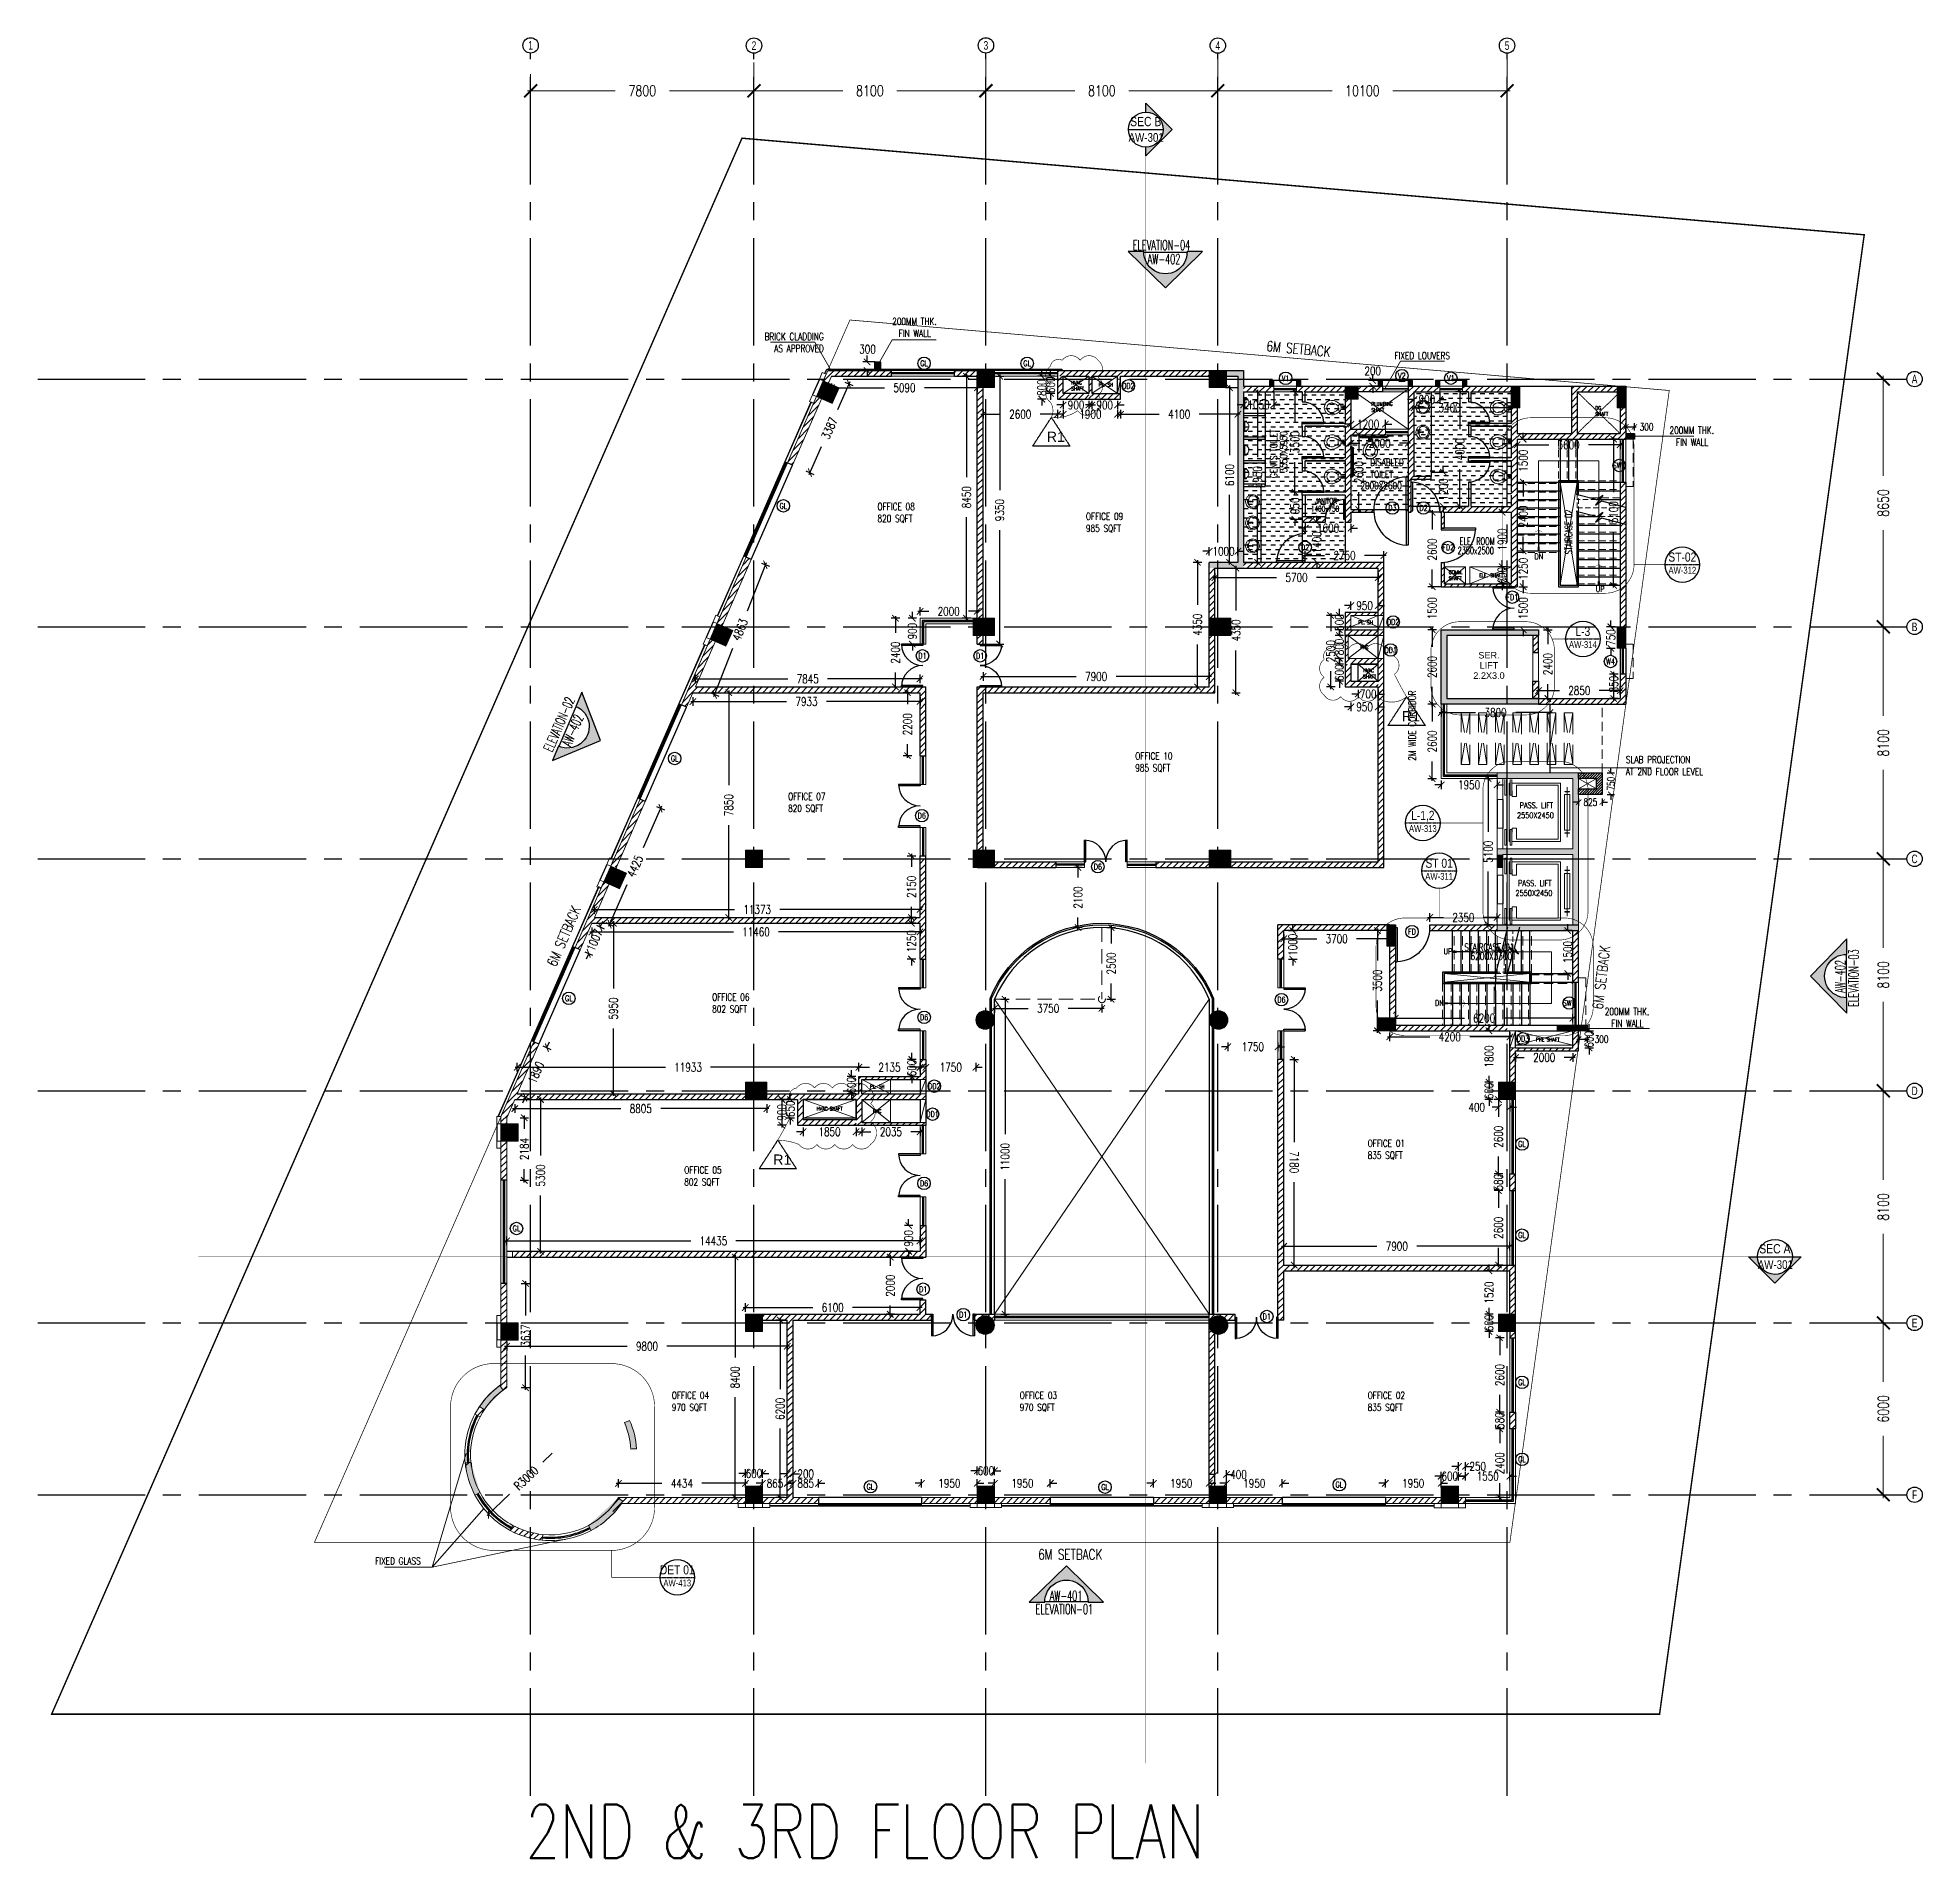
# Model space of a CAD drawing. Header units: millimetres. Extents: x -2076597 to 16308595, y -4402071 to 17875273.
# Drawn here: x -2075263 to -2009445, y -4329173 to -4265616 of the extents above; entities that cross this region are included whole.
import ezdxf
from ezdxf.enums import TextEntityAlignment as Align
from ezdxf.lldxf.tags import DXFTag

# ---------------------------------------------------------------- set-up
doc = ezdxf.new("R2010")
doc.units = ezdxf.units.MM
for name, pattern in [('CENTER', [50.8, 31.75, -6.35, 6.35, -6.35]), ('CENTER2', [1.125, 0.75, -0.125, 0.125, -0.125]), ('CONTINULUS', [0]), ('DASHDOT', [1, 0.5, -0.25, 0, -0.25]), ('DASHED', [19.05, 12.7, -6.35]), ('DASHED2', [0.375, 0.25, -0.125]), ('Demolished', [4.8, 3.2, -1.6])]:
    doc.linetypes.add(name, pattern=pattern)
for name, color, linetype, lineweight in [('A- GLAZING', 5, 'Continuous', 9), ('A- LIGHT LINE', 8, 'Continuous', 9), ('A- REF LINES', 5, 'Continuous', 9), ('A- SHAFT', 8, 'Continuous', 9), ('A-BOUNDARY LINES', 4, 'Continuous', 25), ('A-COL HATCH', 252, 'Continuous', 9), ('A-DETL-DEMO', 6, 'Demolished', 9), ('A-DETL-GENF', 92, 'Continuous', 9), ('A-DETL-THIN', 1, 'Continuous', 9), ('A-ELE 06', 11, 'Continuous', 9), ('A-ELE 07', 8, 'Continuous', 9), ('A-ELEV FINEWALL', 6, 'Continuous', 9), ('A-FLOR-OPNG', 51, 'Continuous', 9), ('A-FOR AREAS', 21, 'Continuous', 25), ('G-ANNO-TEXT', 4, 'Continuous', 9), ('P-SANR-FIXT', 6, 'Continuous', 9), ('S-COL HATCH', 251, 'Continuous', 9), ('S-COLS', 7, 'Continuous', 9)]:
    doc.layers.add(name, color=color, linetype=linetype, lineweight=lineweight)
for name, color, linetype in [('A- STAIRSCASE', 1, 'Continuous'), ('A-ARROW', 8, 'Continuous'), ('A-CAR', 251, 'Continuous'), ('A-COL', 7, 'Continuous'), ('A-DIMS', 4, 'Continuous'), ('a-door', 1, 'Continuous'), ('A-ELE 02', 4, 'Continuous'), ('A-FLDROP', 1, 'Continuous'), ('A-GRID', 8, 'CENTER'), ('A-GRIDTXT', 1, 'Continuous'), ('A-PARAPET WALL', 4, 'Continuous'), ('A-PODIUM LYT ARCH', 85, 'Continuous'), ('A-RAILING', 3, 'Continuous'), ('a-ref', 5, 'Continuous'), ('A-REFR-SECT', 3, 'Continuous'), ('A-REFS', 3, 'DASHED'), ('A-REV CLOUD', 2, 'DASHED'), ('A-SCHED', 1, 'Continuous'), ('A-SETBACK', 3, 'Continuous'), ('A-SITE BOUNDARY', 7, 'CENTER'), ('A-SLAB SINING', 252, 'Continuous'), ('A-SLABS', 1, 'Continuous'), ('A-TXTROOM', 3, 'Continuous'), ('A-WALL', 2, 'Continuous'), ('A-WALL HATCH', 8, 'Continuous'), ('EQUIP', 3, 'Continuous'), ('La-hatch', 8, 'Continuous'), ('S-GRID', 252, 'CENTER2'), ('TABULAR', 7, 'Continuous')]:
    doc.layers.add(name, color=color, linetype=linetype)
doc.styles.add('ARIAL', font='arial.ttf')
doc.styles.add('ARIAL-GRID', font='arial.ttf', dxfattribs={"width": 0.7, "height": 15})
doc.styles.add('Arial_B', font='arialbd.ttf', dxfattribs={"height": 2536.890505})
doc.styles.add('DIM 100', font='romans.shx', dxfattribs={"width": 0.8})
doc.styles.add('ROMANS', font='romans.shx', dxfattribs={"width": 0.75})
tags = doc.linetypes.add('DASHEDX2', pattern=[1.5, 1, -0.5]).pattern_tags.tags
tags[6:7] = [DXFTag(74, 4), DXFTag(75, 0), DXFTag(340, '0'), DXFTag(46, 1.0), DXFTag(50, 0.0), DXFTag(44, 0.0), DXFTag(45, 0.0)]
tags[4:5] = [DXFTag(74, 4), DXFTag(75, 0), DXFTag(340, '0'), DXFTag(46, 1.0), DXFTag(50, 0.0), DXFTag(44, 0.0), DXFTag(45, 0.0)]
tags = doc.linetypes.add('Sheet-A1-BLOCK-12$0$DASHDOT2', pattern=[0.5, 0.25, -0.125, 0, -0.125]).pattern_tags.tags
tags[10:11] = [DXFTag(74, 4), DXFTag(75, 0), DXFTag(340, '0'), DXFTag(46, 1.0), DXFTag(50, 0.0), DXFTag(44, 0.0), DXFTag(45, 0.0)]
tags[8:9] = [DXFTag(74, 4), DXFTag(75, 0), DXFTag(340, '0'), DXFTag(46, 1.0), DXFTag(50, 0.0), DXFTag(44, 0.0), DXFTag(45, 0.0)]
tags[6:7] = [DXFTag(74, 4), DXFTag(75, 0), DXFTag(340, '0'), DXFTag(46, 1.0), DXFTag(50, 0.0), DXFTag(44, 0.0), DXFTag(45, 0.0)]
tags[4:5] = [DXFTag(74, 4), DXFTag(75, 0), DXFTag(340, '0'), DXFTag(46, 1.0), DXFTag(50, 0.0), DXFTag(44, 0.0), DXFTag(45, 0.0)]
doc.dimstyles.new('1_100 MJR', dxfattribs={"dimscale": 100, "dimtxt": 1.75, "dimasz": 1, "dimexe": 1, "dimexo": 0, "dimgap": 0.09, "dimtad": 0, "dimdsep": 46, "dimtxsty": 'DIM 100', "dimblk": 'ARCHTICK', "dimcen": 0.09, "dimdle": 1, "dimclrd": 8, "dimclre": 8, "dimclrt": 256, "dimazin": 0, "dimtfac": 1, "dimtofl": 0, "dimtmove": 1, "dimatfit": 3, "dimfxl": 0, "dimtolj": 1, "dimtzin": 0, "dimlwd": -1, "dimlwe": -1, "dimarcsym": 0})
doc.dimstyles.new('DIMB-200', dxfattribs={"dimscale": 150, "dimtxt": 2.5, "dimasz": 3, "dimexe": 1.5, "dimexo": 0, "dimgap": 3, "dimtad": 0, "dimtoh": 1, "dimdec": 0, "dimzin": 0, "dimdsep": 46, "dimtxsty": 'ROMANS', "dimblk": 'ARCHTICK', "dimcen": 3, "dimdle": 0.75, "dimclrd": 8, "dimclre": 8, "dimclrt": 4, "dimazin": 0, "dimtfac": 1, "dimtdec": 0, "dimtix": 1, "dimtofl": 0, "dimtmove": 2, "dimatfit": 3, "dimldrblk": 'DOT', "dimfxl": 0, "dimtolj": 1, "dimtzin": 0, "dimarcsym": 0})
doc.dimstyles.new('DIMM-100', dxfattribs={"dimscale": 150, "dimtxt": 2, "dimasz": 1.5, "dimexe": 1, "dimexo": 0, "dimgap": 2, "dimtad": 0, "dimtoh": 1, "dimdec": 0, "dimzin": 0, "dimdsep": 46, "dimtxsty": 'ROMANS', "dimblk": 'ARCHTICK', "dimcen": 1.5, "dimdle": 0.5, "dimclrd": 8, "dimclre": 8, "dimclrt": 256, "dimazin": 0, "dimtfac": 1, "dimtdec": 0, "dimtix": 1, "dimtofl": 0, "dimtmove": 2, "dimatfit": 3, "dimldrblk": 'DOT', "dimfxl": 0, "dimtolj": 1, "dimtzin": 0, "dimarcsym": 0})
pattern_1 = [(45, (1802100.65, 14059830.7), (-112.2532015, 112.2532015), [])]
pattern_2 = [(45, (1802100.65, 14255482.13), (-112.2532015, 112.2532015), [])]
pattern_3 = [(45, (-2740619.58, -3299762.15), (-112.253202, 112.253202), [])]
pattern_4 = [(0, (1862258.1, 14230100.41), (158.75, 158.75), [158.75, -158.75])]

msp = doc.modelspace()

# ---------------------------------------------------------------- texts
at = {"layer": 'A-REV CLOUD', "char_height": 356, "attachment_point": 1, "style": 'ARIAL'}
for insert in [(-2040024.5, -4279369.3), (-2027617.2, -4289124.9), (-2049576.7, -4304602.9)]:
    msp.add_mtext_dynamic_manual_height_columns('R1', width=753, gutter_width=1780, heights=[0], dxfattribs=dict(at, insert=insert))
at = {"layer": 'A-TXTROOM', "style": 'ROMANS', "width": 0.6}
for s, height, rotation, p in [('ELEVATION-04', 347.319, 359.99444, (-2037021.6, -4273027.8)), ('AW-402', 347.32, 359.99444, (-2036498.3, -4273517.1)), ('STAIRCASE 02', 250.282, 90, (-2021673.9, -4283646.3, 0)), ('ELEVATION-02', 347.319, 66.709247, (-2057292.2, -4290578.2)), ('AW-402', 347.32, 66.709247, (-2056645.2, -4290391)), ('AW-402', 347.32, 89.99444, (-2012139.5, -4298958.3)), ('ELEVATION-03', 347.319, 89.99444, (-2011670.6, -4299450.8)), ('AW-401', 347.32, 359.99444, (-2039919.5, -4320179.4)), ('ELEVATION-01', 347.319, 359.99444, (-2040412, -4320648.2))]:
    msp.add_text(s, height=height, rotation=rotation, dxfattribs=at).set_placement(p)
for s, height, p in [('1400x750', 200, (-2030797, -4282161.3, 0)), ('JANITOR ', 200, (-2030658.2, -4281886.8, 0)), ('ELE. ROOM', 250.28, (-2025600.4, -4283319.1, 0)), ('2350x2500', 250.28, (-2025672.7, -4283645.4, 0))]:
    msp.add_text(s, height=height, dxfattribs=at).set_placement(p)
at = {"layer": 'A-TXTROOM', "style": 'ROMANS'}
for s, insert, char_height, width, attachment_point in [('\\pi988.8;200MM THK. \\P\\pi1216.7;FIN WALL ', (-2046409.1, -4275393.9, 0), 250.282, 3684.893, 1), (' BRICK CLADDING\\PAS APPROVED ', (-2047811.2, -4275922.8, 0), 250.282, 3684.893, 3), ('\\pi774.28;FIXED LOUVERS', (-2028655.1, -4276591.1, 0), 250.282, 3684.893, 1), ('HVAC \\PSHAFT', (-2039170.8, -4277589.8), 128, 1088.756, 1), ('DISABLED TOILET', (-2028721.8, -4280315.1, 0), 250.282, 1701.181, 1), ('2000X2600', (-2029069.8, -4281128.8, 0), 250.28, 994.286, 1), ('OFFICE 08\\P820 SQFT', (-2045933.1, -4281858.7, 0), 250.28, 3684.893, 1), ('OFFICE 09\\P985 SQFT', (-2038654.8, -4282201.1, 0), 250.28, 3684.893, 1), ('DN', (-2022989.3, -4283624.4), 200, 994.286, 1), ('UP', (-2020851.8, -4284764.9), 200, 994.286, 1), ('HVAC \\PSHAFT', (-2028970.8, -4287639.8), 128, 1088.756, 1), ('OFFICE 10\\P985 SQFT', (-2036932.7, -4290563.8, 0), 250.28, 3684.893, 1), ('SLAB PROJECTION\\PAT 2ND FLOOR LEVEL', (-2019796.5, -4290696.2, 0), 250.282, 3684.893, 1), ('OFFICE 07\\P820 SQFT', (-2049055.9, -4291978.1, 0), 250.28, 3684.893, 1), ('UP', (-2026164.5, -4297411.6, 0), 200, 994.286, 1), ('STAIRCASE 01', (-2025439.8, -4297241.6), 250.282, 3684.893, 1), ('6200X3300', (-2025219.7, -4297554.4, 0), 250.28, 3684.893, 1), ('OFFICE 06\\P802 SQFT', (-2051708.4, -4298983.1, 0), 250.28, 3684.893, 1), ('DN', (-2026464.5, -4299211.6, 0), 200, 994.286, 1), ('HVAC SHAFT', (-2048056.3, -4302941.9), 128, 1088.756, 1), ('OFFICE 01\\P835 SQFT', (-2028815.2, -4304086.2, 0), 250.28, 3684.893, 1), ('OFFICE 05\\P802 SQFT', (-2052681.6, -4305020, 0), 250.28, 3684.893, 1), ('OFFICE 04\\P970 SQFT', (-2053116.3, -4312886.9, 0), 250.28, 3684.893, 1), ('OFFICE 03\\P970 SQFT', (-2040967.9, -4312886.9, 0), 250.28, 3684.893, 1), ('OFFICE 02\\P835 SQFT', (-2028815.2, -4312886.9, 0), 250.28, 3684.893, 1), ('\\pi966.46;FIXED GLASS ', (-2064445.1, -4318668.3, 0), 250.282, 3684.893, 1), ('2ND & 3RD FLOOR PLAN', (-2058230.5, -4327296), 1877.118, 34164.275, 1)]:
    msp.add_mtext(s, dxfattribs=dict(at, insert=insert, char_height=char_height, width=width, attachment_point=attachment_point))
at = {"layer": 'A-TXTROOM', "attachment_point": 1, "rotation": 90, "style": 'ROMANS'}
for s, insert, char_height, width in [('GENTS TOILET', (-2032225.6, -4280987.4, 0), 249.061, 2118.487), ('3550X5950', (-2031870.3, -4280793.8, 0), 249.06, 2118.487), ('2M WIDE CORRIDOR ', (-2027385.8, -4290856.4, 0), 250.282, 2944.588)]:
    msp.add_mtext(s, dxfattribs=dict(at, insert=insert, char_height=char_height, width=width))
at = {"layer": 'G-ANNO-TEXT', "color": 7, "insert": (-2024578.1, -4287059.7), "char_height": 227.305, "width": 3513.32, "attachment_point": 2, "line_spacing_factor": 0.938532, "style": 'Arial_B'}
msp.add_mtext('{\\fArial|b0|i0|c0|p34;SER.\\PLIFT\\P2.2X3.0}', dxfattribs=at)

# ---------------------------------------------------------------- blocks, each defined once
blk = doc.blocks.new('_ArchTick')
at = {"color": 0, "linetype": 'ByBlock', "const_width": 0.15}
blk.add_lwpolyline([(-0.5, -0.5), (0.5, 0.5)], dxfattribs=at)
blk = doc.blocks.new('*D61')
at = {"layer": 'A-DIMS', "color": 8, "lineweight": -2, "transparency": 16777216}
for p, q in [((-3823611, -18360408), (-3823186, -18360408)), ((-3823549, -18360283), (-3823549, -18360533)), ((-3823249, -18360283), (-3823249, -18360533))]:
    blk.add_line(p, q, dxfattribs=at)
at = {"layer": 'Defpoints', "color": 0, "transparency": 16777216}
for p in [(-3823549, -18360113), (-3823249, -18360113), (-3823249, -18360408)]:
    blk.add_point(p, dxfattribs=at)
at = {"layer": 'A-DIMS', "color": 8, "lineweight": -2, "transparency": 16777216, "xscale": 187.5, "yscale": 187.5, "zscale": 187.5, "rotation": 180}
blk.add_blockref('_ArchTick', (-3823549, -18360408), dxfattribs=at)
at = {"layer": 'A-DIMS', "color": 8, "lineweight": -2, "transparency": 16777216, "xscale": 187.5, "yscale": 187.5, "zscale": 187.5}
blk.add_blockref('_ArchTick', (-3823249, -18360408), dxfattribs=at)
at = {"layer": 'A-DIMS', "color": 4, "transparency": 16777216, "insert": (-3822747, -18360408), "char_height": 250, "attachment_point": 5, "style": 'ROMANS'}
blk.add_mtext('\\A1;300', dxfattribs=at)
blk = doc.blocks.new('_Dot')
at = {"color": 0, "linetype": 'ByBlock', "lineweight": -2}
blk.add_line((-0.5, 0), (-1, 0), dxfattribs=at)
at = {"color": 0, "linetype": 'ByBlock', "const_width": 0.5}
blk.add_lwpolyline([(-0.25, 0, 1), (0.25, 0, 1)], format="xyb", close=True, dxfattribs=at)
blk = doc.blocks.new('*D63')
at = {"color": 8, "linetype": 'CONTINULUS', "lineweight": -2, "transparency": 16777216}
blk.add_line((-3821961, -18339033), (-3821536, -18339033), dxfattribs=at)
at = {"color": 8, "lineweight": -2, "transparency": 16777216}
for p, q in [((-3821899, -18339158), (-3821899, -18338908)), ((-3821599, -18339158), (-3821599, -18338908))]:
    blk.add_line(p, q, dxfattribs=at)
at = {"layer": 'Defpoints', "color": 0, "transparency": 16777216}
for p in [(-3821899, -18339263), (-3821599, -18339033), (-3821599, -18339463)]:
    blk.add_point(p, dxfattribs=at)
at = {"color": 8, "lineweight": -2, "transparency": 16777216, "xscale": 187.5, "yscale": 187.5, "zscale": 187.5, "rotation": 180}
blk.add_blockref('_ArchTick', (-3821899, -18339033), dxfattribs=at)
at = {"color": 8, "lineweight": -2, "transparency": 16777216, "xscale": 187.5, "yscale": 187.5, "zscale": 187.5}
blk.add_blockref('_ArchTick', (-3821599, -18339033), dxfattribs=at)
at = {"color": 4, "transparency": 16777216, "insert": (-3821175, -18339033), "char_height": 250, "attachment_point": 5, "style": 'ROMANS'}
blk.add_mtext('\\A1;300', dxfattribs=at)
blk = doc.blocks.new('*D62')
at = {"layer": 'A-DIMS', "color": 8, "lineweight": -2, "transparency": 16777216}
for p, q in [((-3822547, -18351113), (-3822297, -18351113)), ((-3822547, -18351863), (-3822297, -18351863))]:
    blk.add_line(p, q, dxfattribs=at)
at = {"layer": 'A-DIMS', "color": 8, "linetype": 'CONTINULUS', "lineweight": -2, "transparency": 16777216}
for p, q in [((-3822422, -18351113), (-3822422, -18350926)), ((-3822422, -18351863), (-3822422, -18352051))]:
    blk.add_line(p, q, dxfattribs=at)
at = {"layer": 'Defpoints', "color": 0, "transparency": 16777216}
for p in [(-3822924, -18351113), (-3822422, -18351113), (-3822724, -18351863)]:
    blk.add_point(p, dxfattribs=at)
at = {"layer": 'A-DIMS', "color": 8, "lineweight": -2, "transparency": 16777216, "xscale": 187.5, "yscale": 187.5, "zscale": 187.5}
for p, rotation in [((-3822422, -18351113), 270), ((-3822422, -18351863), 90)]:
    blk.add_blockref('_ArchTick', p, dxfattribs=dict(at, rotation=rotation))
at = {"layer": 'A-DIMS', "color": 4, "transparency": 16777216, "insert": (-3822422, -18351488), "char_height": 250, "attachment_point": 5, "rotation": 90, "style": 'ROMANS'}
blk.add_mtext('\\A1;750', dxfattribs=at)
blk = doc.blocks.new('*D64')
at = {"layer": 'A-WALL', "color": 8, "lineweight": -2, "transparency": 16777216}
for p, q in [((-3823549, -18352134), (-3823736, -18352134)), ((-3823549, -18352009), (-3823549, -18352259)), ((-3822724, -18352009), (-3822724, -18352259)), ((-3822724, -18352134), (-3822536, -18352134))]:
    blk.add_line(p, q, dxfattribs=at)
at = {"layer": 'Defpoints', "color": 0, "transparency": 16777216}
for p in [(-3823549, -18351863), (-3823549, -18352134), (-3822724, -18351863)]:
    blk.add_point(p, dxfattribs=at)
at = {"layer": 'A-WALL', "color": 8, "lineweight": -2, "transparency": 16777216, "xscale": 187.5, "yscale": 187.5, "zscale": 187.5}
blk.add_blockref('_ArchTick', (-3823549, -18352134), dxfattribs=at)
at = {"layer": 'A-WALL', "color": 8, "lineweight": -2, "transparency": 16777216, "xscale": 187.5, "yscale": 187.5, "zscale": 187.5, "rotation": 180}
blk.add_blockref('_ArchTick', (-3822724, -18352134), dxfattribs=at)
at = {"layer": 'A-WALL', "color": 4, "transparency": 16777216, "insert": (-3823136, -18352134), "char_height": 250, "attachment_point": 5, "style": 'ROMANS'}
blk.add_mtext('\\A1;825', dxfattribs=at)
blk = doc.blocks.new('*D647')
at = {"layer": 'A-DIMS', "color": 8, "lineweight": -2, "transparency": 16777216}
for p, q in [((-2046298, -4276933), (-2046298, -4276708)), ((-2046031, -4276933), (-2046448, -4276933)), ((-2046031, -4277233), (-2046448, -4277233)), ((-2046298, -4277233), (-2046298, -4277458))]:
    blk.add_line(p, q, dxfattribs=at)
at = {"layer": 'Defpoints', "color": 0, "transparency": 16777216}
for p in [(-2046298, -4276933), (-2046031, -4276933), (-2046031, -4277233)]:
    blk.add_point(p, dxfattribs=at)
at = {"layer": 'A-DIMS', "color": 8, "lineweight": -2, "transparency": 16777216, "xscale": 225, "yscale": 225, "zscale": 225}
for p, rotation in [((-2046298, -4276933), 270), ((-2046298, -4277233), 90)]:
    blk.add_blockref('_ArchTick', p, dxfattribs=dict(at, rotation=rotation))
at = {"layer": 'A-DIMS', "transparency": 16777216, "insert": (-2046282, -4276492), "char_height": 300, "attachment_point": 5, "style": 'ROMANS'}
blk.add_mtext('\\A1;300', dxfattribs=at)
blk = doc.blocks.new('shafts')
at = {"layer": 'A- SHAFT'}
for p, q in [((702172, -978270), (703072, -977670)), ((703072, -978270), (702172, -977670)), ((711222, -979520), (713222, -978120)), ((713222, -979520), (711222, -978120)), ((715222, -984920), (714472, -984320)), ((714472, -984920), (715222, -984320)), ((715372, -984920), (716822, -984320)), ((716822, -984920), (715372, -984320)), ((712172, -986420), (711222, -986020)), ((711222, -986420), (712172, -986020)), ((711122, -986720), (712172, -987520)), ((711122, -987520), (712172, -986720)), ((716972, -1001020), (718972, -1000520)), ((718972, -1001020), (716972, -1000520)), ((718972, -1001020), (716972, -1001020)), ((694137, -1002720), (695137, -1002220)), ((695137, -1002720), (694137, -1002220)), ((694137, -1003720), (695137, -1002920)), ((695137, -1003720), (694137, -1002920))]:
    blk.add_line(p, q, dxfattribs=at)
at = {"layer": 'A- SHAFT', "linetype": 'DASHED2', "ltscale": 2.5}
for p, q in [((719122, -979670), (720622, -978220)), ((720622, -979670), (719122, -978220))]:
    blk.add_line(p, q, dxfattribs=at)
at = {"layer": 'A- SHAFT'}
for points in [[(702172, -978270), (703072, -978270), (703072, -977670), (702172, -977670)], [(715222, -984920), (714472, -984920), (714472, -984320), (715222, -984320)], [(715372, -984920), (716822, -984920), (716822, -984320), (715372, -984320)], [(711222, -986420), (712172, -986420), (712172, -986020), (711222, -986020)], [(711122, -987520), (712172, -987520), (712172, -986720), (711122, -986720)], [(694137, -1002720), (695137, -1002720), (695137, -1002220), (694137, -1002220)], [(694137, -1003720), (695137, -1003720), (695137, -1002920), (694137, -1002920)]]:
    blk.add_lwpolyline(points, close=True, dxfattribs=at)
at = {"layer": 'A-TXTROOM', "char_height": 128, "width": 1088.76, "attachment_point": 1, "style": 'ROMANS'}
for s, insert in [('PL. SH', (702407, -977904, 0)), ('PLUMBING SHAFT', (711930, -978574, 0)), ('DG \\PSHAFT', (719757, -978717, 0)), ('COMM.\\PSHAFT', (714640, -984450, 0)), ('ELE. SHAFT', (715697, -984554, 0)), ('PL. SH', (711482, -986204, 0)), ('FHC', (711541, -987067, 0)), ('PHE SHAFT', (717680, -1000765, 0)), ('PL. SH', (694422, -1002404, 0)), ('FHC', (694531, -1003267, 0))]:
    blk.add_mtext(s, dxfattribs=dict(at, insert=insert))
blk = doc.blocks.new('A$C4B0B4100')
at = {"layer": 'A-COL HATCH'}
h = blk.add_hatch(color=256, dxfattribs=at)
h.dxf.hatch_style = 1
h.paths.add_polyline_path([(108, -29178), (-2076, -29178), (-2076, -26728), (108, -26728), (108, -26528), (-2076, -26528), (-2076, -24078), (-192, -24078), (-192, -23878), (-2276, -23878), (-2276, -29378), (108, -29378)])
h.paths.add_polyline_path([(574, -26528), (374, -26528), (108, -26528), (108, -26728), (374, -26728), (574, -26728)])
h.paths.add_polyline_path([(574, -29178), (374, -29178), (108, -29178), (108, -29378), (574, -29378)])
h.paths.add_polyline_path([(574, -23878), (408, -23878), (408, -24078), (374, -24078), (574, -24078)])
h.paths.add_polyline_path([(408, -23878), (108, -23878), (108, -24078), (408, -24078)])
h.paths.add_polyline_path([(108, -23878), (-192, -23878), (-192, -24078), (108, -24078)], flags=17)
h = blk.add_hatch(color=256, dxfattribs=at)
h.dxf.hatch_style = 1
h.paths.add_polyline_path([(374, -26378), (574, -26378), (574, -26078), (374, -26078)])
h.paths.add_polyline_path([(374, -26528), (574, -26528), (574, -26378), (374, -26378)])
at = {"layer": 'A-DETL-THIN'}
for p, q in [((-1638, -24232), (-1638, -26274)), ((59, -24232), (-1638, -24232)), ((-1560, -24310), (-1560, -26196)), ((-104, -24310), (-1560, -24310)), ((-104, -24310), (-104, -24701)), ((59, -24103), (59, -24649)), ((113, -24103), (59, -24103)), ((113, -24649), (113, -24103)), ((151, -24232), (113, -24232)), ((151, -26274), (151, -24232)), ((224, -24078), (224, -26528)), ((296, -24103), (241, -24103)), ((241, -24103), (241, -24649)), ((296, -24649), (296, -24103)), ((-1966, -25871), (-1966, -24635)), ((-1966, -24635), (-1782, -24635)), ((-1958, -24521), (-1790, -24521)), ((-1958, -24539), (-1958, -24521)), ((-1790, -24539), (-1958, -24539)), ((-1790, -24521), (-1790, -24539)), ((-1782, -24635), (-1782, -25871)), ((-104, -24701), (40, -24701)), ((40, -24701), (40, -24557)), ((59, -24649), (113, -24649)), ((241, -24649), (296, -24649)), ((-1782, -25871), (-1966, -25871)), ((-1958, -25985), (-1958, -25966)), ((-1958, -25966), (-1790, -25966)), ((-1790, -25985), (-1958, -25985)), ((-1790, -25966), (-1790, -25985)), ((-1638, -26274), (59, -26274)), ((-1560, -26196), (-104, -26196)), ((-104, -26196), (-104, -25804)), ((40, -25804), (-104, -25804)), ((40, -26001), (40, -25804)), ((59, -26403), (59, -25857)), ((59, -25857), (113, -25857)), ((113, -25857), (113, -26403)), ((151, -26274), (116, -26274)), ((241, -25857), (296, -25857)), ((241, -26403), (241, -25857)), ((296, -25857), (296, -26403)), ((-1638, -26982), (-1638, -29024)), ((59, -26982), (-1638, -26982)), ((113, -26403), (59, -26403)), ((59, -26853), (59, -27399)), ((113, -26853), (59, -26853)), ((113, -27399), (113, -26853)), ((151, -26982), (113, -26982)), ((151, -29024), (151, -26982)), ((224, -26728), (224, -29178)), ((296, -26403), (241, -26403)), ((241, -26853), (241, -27399)), ((296, -26853), (241, -26853)), ((296, -27399), (296, -26853)), ((-1966, -28621), (-1966, -27385)), ((-1966, -27385), (-1782, -27385)), ((-1958, -27271), (-1790, -27271)), ((-1958, -27289), (-1958, -27271)), ((-1790, -27289), (-1958, -27289)), ((-1790, -27271), (-1790, -27289)), ((-1782, -27385), (-1782, -28621)), ((-1560, -27060), (-1560, -28946)), ((-104, -27060), (-1560, -27060)), ((-104, -27060), (-104, -27451)), ((-104, -27451), (40, -27451)), ((40, -27451), (40, -27307)), ((59, -27399), (113, -27399)), ((241, -27399), (296, -27399)), ((-1782, -28621), (-1966, -28621)), ((-1958, -28716), (-1790, -28716)), ((-1958, -28735), (-1958, -28716)), ((-1790, -28735), (-1958, -28735)), ((-1790, -28716), (-1790, -28735)), ((-1560, -28946), (-104, -28946)), ((40, -28554), (-104, -28554)), ((-104, -28946), (-104, -28554)), ((40, -28751), (40, -28554)), ((59, -29153), (59, -28607)), ((59, -28607), (113, -28607)), ((113, -28607), (113, -29153)), ((241, -29153), (241, -28607)), ((241, -28607), (296, -28607)), ((296, -28607), (296, -29153)), ((-1638, -29024), (59, -29024)), ((151, -29024), (116, -29024))]:
    blk.add_line(p, q, dxfattribs=at)
at = {"layer": 'A-FLDROP'}
for p, q in [((374, -25803), (374, -24803)), ((574, -25803), (574, -24803)), ((374, -28453), (374, -27453)), ((574, -28453), (574, -27453))]:
    blk.add_line(p, q, dxfattribs=at)
at = {"layer": 'A-FLOR-OPNG'}
for p, q in [((-1874, -24380), (-1874, -26126)), ((-1874, -27130), (-1874, -28876))]:
    blk.add_line(p, q, dxfattribs=at)
at = {"layer": 'A-WALL', "lineweight": 18}
for p, q in [((-2276, -23878), (574, -23878)), ((-2276, -29378), (-2276, -23878)), ((-2076, -26528), (-2076, -24078)), ((-2076, -24078), (574, -24078)), ((574, -24078), (574, -23878)), ((374, -26078), (574, -26078)), ((374, -26528), (-2076, -26528)), ((-2076, -26728), (374, -26728)), ((-2076, -29178), (-2076, -26728)), ((374, -26728), (574, -26728)), ((574, -26728), (574, -26528)), ((574, -29378), (-2276, -29378)), ((374, -29178), (-2076, -29178)), ((574, -29178), (374, -29178)), ((574, -29378), (574, -29178))]:
    blk.add_line(p, q, dxfattribs=at)
for points in [[(374, -24803), (574, -24803), (574, -24078), (374, -24078)], [(374, -27453), (574, -27453), (574, -26728), (374, -26728)], [(574, -29178), (374, -29178), (374, -28453), (574, -28453)]]:
    blk.add_lwpolyline(points, close=True, dxfattribs=at)
blk.add_lwpolyline([(374, -26528), (374, -25803), (574, -25803), (574, -26528)], dxfattribs=at)
at = {"layer": 'A-TXTROOM', "char_height": 200, "attachment_point": 1, "rotation": 180, "style": 'ROMANS'}
for s, insert, width in [('2550X2450', (-72, -25282, 0), 994.29), ('PASS. LIFT', (-162, -25629, 0), 1701.18), ('2550X2450', (-125, -28000, 0), 994.29), ('PASS. LIFT', (-215, -28347, 0), 1701.18)]:
    blk.add_mtext(s, dxfattribs=dict(at, insert=insert, width=width))
blk = doc.blocks.new('A$C3E2726BC')
at = {"layer": 'S-COL HATCH'}
h = blk.add_hatch(color=256, dxfattribs=at)
h.dxf.hatch_style = 1
h.paths.add_polyline_path([(0, 3400), (200, 3400), (200, 3200), (200, 200), (2400, 200), (2400, 0), (126, 0), (0, 913)])
h.paths.add_polyline_path([(0, 912), (126, 0), (0, 0)])
h = blk.add_hatch(color=256, dxfattribs=at)
h.paths.add_polyline_path([(2400, 3400), (2400, 3200)], flags=17)
h.paths.add_polyline_path([(200, 200), (200, 3400), (0, 3400), (0, 913), (126, 0), (2600, 0), (2600, 3400), (2400, 3400), (2400, 3200), (2400, 200)])
at = {"layer": 'A-COL'}
blk.add_lwpolyline([(2400, 3200), (2400, 3400), (2600, 3400), (2600, 0), (0, 0), (0, 3400), (200, 3400), (200, 200), (2400, 200), (2400, 3200), (2400, 3400)], dxfattribs=at)
blk = doc.blocks.new('M_Urinal-Wall-3D - M_Urinal-Wall-3D-239627-0_ ground floor')
at = {"layer": 'P-SANR-FIXT'}
for p, q in [((-261, 202), (-287, 202)), ((-287, 202), (-287, 100)), ((-287, 100), (69, 100)), ((-261, 202), (-261, 100)), ((43, 147), (-261, 147)), ((-261, 147), (-261, 100)), ((69, 202), (43, 202)), ((43, 202), (43, 100)), ((43, 100), (43, 147)), ((69, 100), (69, 202))]:
    blk.add_line(p, q, dxfattribs=at)
blk.add_arc((-109, 110), 178, 31.00272, 148.99728, dxfattribs=at)
blk = doc.blocks.new('Sink Vanity-Round - 19_ x 19_-237629-0_ ground floor')
at = {"layer": 'P-SANR-FIXT'}
for p, q in [((87, 247), (87, 136)), ((106, 247), (106, 136))]:
    blk.add_line(p, q, dxfattribs=at)
for centre, radius, start, end in [((97, 85), 241, 90, 270), ((97, 85), 201, 165.30711, 14.69289), ((1, 104), 105, 120.79274, 162.19039), ((97, -233), 452, 91.20673, 109.20864), ((46, 247), 12.7, 360, 180), ((46, 247), 12.7, 180, 360), ((97, 85), 20.6, 360, 180), ((97, 85), 20.6, 180, 360), ((97, 247), 9.52, 360, 180), ((97, 136), 9.52, 180, 360), ((97, 85), 241, 270, 90), ((97, -233), 452, 70.79136, 88.79327), ((147, 247), 12.7, 0, 180), ((147, 247), 12.7, 180, 360), ((192, 104), 105, 17.80961, 59.20726)]:
    blk.add_arc(centre, radius, start, end, dxfattribs=at)
blk = doc.blocks.new('M_Single-Flush - 0915 x 2134mm-234763-0_ ground floor')
at = {"layer": 'a-door'}
for p, q in [((406, -100), (406, -1015)), ((458, -100), (406, -100)), ((458, -100), (458, -1015)), ((458, -1015), (406, -1015))]:
    blk.add_line(p, q, dxfattribs=at)
blk.add_arc((458, -100), 917, 180, 266.8107, dxfattribs=at)
blk = doc.blocks.new('04 TYPICALGriDColumn&Core$0$grab rail')
at = {"layer": 'EQUIP'}
for p, q in [((0, 40), (0, -40)), ((2, 40), (0, 40)), ((2, 40), (2, -40)), ((7, 35), (7, -35)), ((30, 20), (7, 20)), ((2, -40), (0, -40)), ((30, -20), (7, -20)), ((50, -40), (50, -960)), ((90, -40), (90, -960)), ((2, -960), (0, -960)), ((0, -960), (0, -1040)), ((2, -1040), (0, -1040)), ((2, -960), (2, -1040)), ((7, -965), (7, -1035)), ((30, -980), (7, -980)), ((30, -1020), (7, -1020))]:
    blk.add_line(p, q, dxfattribs=at)
for centre, radius, start, end in [((2, 35), 5, 0, 90), ((30, -40), 60, 0, 90), ((2, -35), 5, 270, 0), ((30, -40), 20, 0, 90), ((2, -965), 5, 0, 90), ((2, -1035), 5, 270, 0), ((30, -960), 20, 270, 0), ((30, -960), 60, 270, 0)]:
    blk.add_arc(centre, radius, start, end, dxfattribs=at)
blk = doc.blocks.new('Toilet-Commercial-Wall-3D - 15_ Seat Height-439075-0_ ground floor')
at = {"layer": 'P-SANR-FIXT'}
for p, q in [((151, 583), (151, 550)), ((157, 515), (190, 423)), ((224, 358), (269, 294)), ((240, 550), (240, 583)), ((274, 454), (241, 545)), ((342, 345), (269, 294)), ((342, 345), (297, 409)), ((341, 251), (341, 100)), ((468, 345), (342, 345)), ((380, 100), (380, 142)), ((430, 100), (430, 142)), ((513, 409), (468, 345)), ((541, 294), (468, 345)), ((468, 100), (468, 251)), ((569, 545), (536, 454)), ((541, 294), (586, 358)), ((570, 583), (570, 550)), ((619, 423), (653, 515)), ((659, 550), (659, 583))]:
    blk.add_line(p, q, dxfattribs=at)
blk.add_circle((405, 171), 25.3, dxfattribs=at)
for centre, radius, start, end in [((405, 583), 254, 90, 180), ((405, 583), 165, 90, 180), ((405, 583), 254, 0, 90), ((405, 583), 165, 0, 90), ((253, 550), 102, 180, 200), ((453, 519), 279, 200, 215), ((352, 352), 102, 215, 263.75488), ((453, 519), 191, 200, 215), ((405, 566), 321, 258.5767, 281.4233), ((405, 171), 38.1, 360, 180), ((405, 171), 38.1, 180, 360), ((457, 352), 102, 276.24512, 325), ((357, 519), 191, 325, 340), ((557, 550), 12.7, 340, 0), ((357, 519), 279, 325, 340), ((557, 550), 102, 340, 0)]:
    blk.add_arc(centre, radius, start, end, dxfattribs=at)
blk = doc.blocks.new('M_Single-Flush - 0762 x 2032mm-231732-0_ ground floor')
at = {"layer": 'a-door'}
for p, q in [((324, 37), (324, 787)), ((375, 787), (324, 787)), ((375, 37), (375, 787)), ((375, 37), (324, 37))]:
    blk.add_line(p, q, dxfattribs=at)
blk.add_arc((375, 37), 752, 93.89033, 180, dxfattribs=at)
blk = doc.blocks.new('Double-Flush - 1500 2-565315-1_ first floor')
at = {"layer": 'a-door'}
for p, q in [((-750, 850), (-699, 850)), ((-750, 100), (-750, 850)), ((-699, 100), (-699, 850)), ((699, 100), (699, 848)), ((750, 100), (750, 850)), ((-750, 100), (-699, 100)), ((750, 100), (699, 100))]:
    blk.add_line(p, q, dxfattribs=at)
for centre, start, end in [((-750, 100), 0, 90), ((750, 100), 90, 180)]:
    blk.add_arc(centre, 750, start, end, dxfattribs=at)
blk = doc.blocks.new('2nd & 3rd feature')
for points in [[(637863, -1145504), (637613, -1145504), (637613, -1145654), (637863, -1145654)], [(638463, -1145504), (638713, -1145504), (638713, -1145654), (638463, -1145654)]]:
    blk.add_lwpolyline(points, close=True)
at = {"layer": 'A-ELE 07'}
blk.add_line((637863, -1145654), (638463, -1145654), dxfattribs=at)
at = {"layer": 'TABULAR'}
blk.add_line((638463, -1145504), (637863, -1145504), dxfattribs=at)
blk = doc.blocks.new('DOOR WITH GLAZING')
at = {"layer": 'A- GLAZING'}
for p, q in [((1171389, -1004070), (1171389, -1005070)), ((1171589, -1005070), (1171589, -1004070)), ((1171389, -1005070), (1171589, -1005070)), ((1171389, -1006570), (1171589, -1006570)), ((1171389, -1007570), (1171389, -1006570)), ((1171589, -1006570), (1171589, -1007570))]:
    blk.add_line(p, q, dxfattribs=at)
at = {"layer": 'A-PARAPET WALL'}
for p, q in [((1171469, -1005070), (1171469, -1004070)), ((1171509, -1005070), (1171509, -1004070)), ((1171469, -1006570), (1171469, -1007570)), ((1171509, -1006570), (1171509, -1007570))]:
    blk.add_line(p, q, dxfattribs=at)
at = {"layer": 'A-WALL'}
for p, q in [((1171389, -1004070), (1171589, -1004070)), ((1171389, -1007570), (1171589, -1007570))]:
    blk.add_line(p, q, dxfattribs=at)
at = {"layer": 'a-door', "rotation": 90}
blk.add_blockref('Double-Flush - 1500 2-565315-1_ first floor', (1171489, -1005820), dxfattribs=at)
blk = doc.blocks.new('*D187')
at = {"layer": 'A-DIMS', "color": 8, "lineweight": -2, "transparency": 16777216}
for p, q in [((-2041630, -4299183), (-2041330, -4299183)), ((-2041480, -4299108), (-2041480, -4303895)), ((-2041480, -4310258), (-2041480, -4305470)), ((-2041630, -4310183), (-2041330, -4310183))]:
    blk.add_line(p, q, dxfattribs=at)
at = {"layer": 'Defpoints', "color": 0, "transparency": 16777216}
for p in [(-2041848, -4299183), (-2041848, -4310183), (-2041480, -4310183)]:
    blk.add_point(p, dxfattribs=at)
at = {"layer": 'A-DIMS', "color": 8, "lineweight": -2, "transparency": 16777216, "xscale": 225, "yscale": 225, "zscale": 225}
for p, rotation in [((-2041480, -4299183), 90), ((-2041480, -4310183), 270)]:
    blk.add_blockref('_ArchTick', p, dxfattribs=dict(at, rotation=rotation))
at = {"layer": 'A-DIMS', "transparency": 16777216, "insert": (-2041480, -4304683), "char_height": 300, "attachment_point": 5, "rotation": 90, "style": 'ROMANS'}
blk.add_mtext('\\A1;11000', dxfattribs=at)
blk = doc.blocks.new('*D600')
at = {"layer": 'A-DIMS', "color": 8, "lineweight": -2, "transparency": 16777216}
for p, q in [((-2037922, -4296683), (-2037622, -4296683)), ((-2037772, -4296608), (-2037772, -4297236)), ((-2037922, -4299183), (-2037622, -4299183)), ((-2037772, -4299258), (-2037772, -4298629))]:
    blk.add_line(p, q, dxfattribs=at)
at = {"layer": 'Defpoints', "color": 0, "transparency": 16777216}
for p in [(-2038098, -4296683), (-2037772, -4296683), (-2038098, -4299183)]:
    blk.add_point(p, dxfattribs=at)
at = {"layer": 'A-DIMS', "color": 8, "lineweight": -2, "transparency": 16777216, "xscale": 225, "yscale": 225, "zscale": 225}
for p, rotation in [((-2037772, -4296683), 90), ((-2037772, -4299183), 270)]:
    blk.add_blockref('_ArchTick', p, dxfattribs=dict(at, rotation=rotation))
at = {"layer": 'A-DIMS', "transparency": 16777216, "insert": (-2037772, -4297933), "char_height": 300, "attachment_point": 5, "rotation": 90, "style": 'ROMANS'}
blk.add_mtext('\\A1;2500', dxfattribs=at)
blk = doc.blocks.new('*D601')
at = {"layer": 'A-DIMS', "color": 8, "lineweight": -2, "transparency": 16777216}
for p, q in [((-2041923, -4299501), (-2040669, -4299501)), ((-2041848, -4299351), (-2041848, -4299651)), ((-2038023, -4299501), (-2039276, -4299501)), ((-2038098, -4299351), (-2038098, -4299651))]:
    blk.add_line(p, q, dxfattribs=at)
at = {"layer": 'Defpoints', "color": 0, "transparency": 16777216}
for p in [(-2041848, -4299183), (-2038098, -4299183), (-2041848, -4299501)]:
    blk.add_point(p, dxfattribs=at)
at = {"layer": 'A-DIMS', "color": 8, "lineweight": -2, "transparency": 16777216, "xscale": 225, "yscale": 225, "zscale": 225, "rotation": 180}
blk.add_blockref('_ArchTick', (-2041848, -4299501), dxfattribs=at)
at = {"layer": 'A-DIMS', "color": 8, "lineweight": -2, "transparency": 16777216, "xscale": 225, "yscale": 225, "zscale": 225}
blk.add_blockref('_ArchTick', (-2038098, -4299501), dxfattribs=at)
at = {"layer": 'A-DIMS', "transparency": 16777216, "insert": (-2039973, -4299501), "char_height": 300, "attachment_point": 5, "style": 'ROMANS'}
blk.add_mtext('\\A1;3750', dxfattribs=at)
blk = doc.blocks.new('*D188')
at = {"layer": 'A-DIMS', "color": 8, "lineweight": -2, "transparency": 16777216}
for p, q in [((-2022923, -4288408), (-2022119, -4288408)), ((-2022848, -4288558), (-2022848, -4288258)), ((-2019923, -4288408), (-2020726, -4288408)), ((-2019998, -4288558), (-2019998, -4288258))]:
    blk.add_line(p, q, dxfattribs=at)
at = {"layer": 'Defpoints', "color": 0, "transparency": 16777216}
for p in [(-2019998, -4288408), (-2022848, -4288683), (-2019998, -4288683)]:
    blk.add_point(p, dxfattribs=at)
at = {"layer": 'A-DIMS', "color": 8, "lineweight": -2, "transparency": 16777216, "xscale": 225, "yscale": 225, "zscale": 225, "rotation": 180}
blk.add_blockref('_ArchTick', (-2022848, -4288408), dxfattribs=at)
at = {"layer": 'A-DIMS', "color": 8, "lineweight": -2, "transparency": 16777216, "xscale": 225, "yscale": 225, "zscale": 225}
blk.add_blockref('_ArchTick', (-2019998, -4288408), dxfattribs=at)
at = {"layer": 'A-DIMS', "transparency": 16777216, "insert": (-2021423, -4288408), "char_height": 300, "attachment_point": 5, "style": 'ROMANS'}
blk.add_mtext('\\A1;2850', dxfattribs=at)
blk = doc.blocks.new('*D189')
at = {"layer": 'A-DIMS', "color": 8, "lineweight": -2, "transparency": 16777216}
for p, q in [((-2029398, -4279107), (-2029623, -4279107)), ((-2029398, -4279283), (-2029398, -4278957)), ((-2028198, -4279283), (-2028198, -4278957)), ((-2028198, -4279107), (-2027973, -4279107))]:
    blk.add_line(p, q, dxfattribs=at)
at = {"layer": 'Defpoints', "color": 0, "transparency": 16777216}
for p in [(-2029398, -4279283), (-2028198, -4279107), (-2028198, -4279283)]:
    blk.add_point(p, dxfattribs=at)
at = {"layer": 'A-DIMS', "color": 8, "lineweight": -2, "transparency": 16777216, "xscale": 225, "yscale": 225, "zscale": 225}
blk.add_blockref('_ArchTick', (-2029398, -4279107), dxfattribs=at)
at = {"layer": 'A-DIMS', "color": 8, "lineweight": -2, "transparency": 16777216, "xscale": 225, "yscale": 225, "zscale": 225, "rotation": 180}
blk.add_blockref('_ArchTick', (-2028198, -4279107), dxfattribs=at)
at = {"layer": 'A-DIMS', "transparency": 16777216, "insert": (-2028798, -4279107), "char_height": 300, "attachment_point": 5, "style": 'ROMANS'}
blk.add_mtext('\\A1;1200', dxfattribs=at)
blk = doc.blocks.new('SOP')
at = {"layer": 'A-SCHED', "color": 8}
blk.add_circle((0, 0), 218, dxfattribs=at)
at = {"layer": 'A-SCHED', "style": 'ROMANS', "width": 0.7}
blk.add_attdef('D2', text='', height=200, dxfattribs=at).set_placement((0, 0), align=Align.MIDDLE_CENTER)
blk = doc.blocks.new('*D190')
at = {"layer": 'A-DIMS', "color": 8, "lineweight": -2, "transparency": 16777216}
for p, q in [((-2031355, -4281483), (-2031355, -4281258)), ((-2031098, -4281483), (-2031505, -4281483)), ((-2031098, -4282433), (-2031505, -4282433)), ((-2031355, -4282433), (-2031355, -4282658))]:
    blk.add_line(p, q, dxfattribs=at)
at = {"layer": 'Defpoints', "color": 0, "transparency": 16777216}
for p in [(-2031355, -4281483), (-2031098, -4281483), (-2031098, -4282433)]:
    blk.add_point(p, dxfattribs=at)
at = {"layer": 'A-DIMS', "color": 8, "lineweight": -2, "transparency": 16777216, "xscale": 225, "yscale": 225, "zscale": 225}
for p, rotation in [((-2031355, -4281483), 270), ((-2031355, -4282433), 90)]:
    blk.add_blockref('_ArchTick', p, dxfattribs=dict(at, rotation=rotation))
at = {"layer": 'A-DIMS', "transparency": 16777216, "insert": (-2031355, -4281958), "char_height": 300, "attachment_point": 5, "rotation": 90, "style": 'ROMANS'}
blk.add_mtext('\\A1;950', dxfattribs=at)
blk = doc.blocks.new('*D191')
at = {"layer": 'A-DIMS', "color": 8, "lineweight": -2, "transparency": 16777216}
for p, q in [((-2031098, -4277983), (-2031505, -4277983)), ((-2031355, -4277908), (-2031355, -4279036)), ((-2031355, -4281558), (-2031355, -4280429)), ((-2031098, -4281483), (-2031505, -4281483))]:
    blk.add_line(p, q, dxfattribs=at)
at = {"layer": 'Defpoints', "color": 0, "transparency": 16777216}
for p in [(-2031355, -4277983), (-2031098, -4277983), (-2031098, -4281483)]:
    blk.add_point(p, dxfattribs=at)
at = {"layer": 'A-DIMS', "color": 8, "lineweight": -2, "transparency": 16777216, "xscale": 225, "yscale": 225, "zscale": 225}
for p, rotation in [((-2031355, -4277983), 90), ((-2031355, -4281483), 270)]:
    blk.add_blockref('_ArchTick', p, dxfattribs=dict(at, rotation=rotation))
at = {"layer": 'A-DIMS', "transparency": 16777216, "insert": (-2031355, -4279733), "char_height": 300, "attachment_point": 5, "rotation": 90, "style": 'ROMANS'}
blk.add_mtext('\\A1;3500', dxfattribs=at)
blk = doc.blocks.new('*D192')
at = {"layer": 'A-DIMS', "color": 8, "lineweight": -2, "transparency": 16777216}
for p, q in [((-2033148, -4277983), (-2033148, -4278585)), ((-2032098, -4277983), (-2032098, -4278585)), ((-2033148, -4278435), (-2033373, -4278435)), ((-2032098, -4278435), (-2031873, -4278435))]:
    blk.add_line(p, q, dxfattribs=at)
at = {"layer": 'Defpoints', "color": 0, "transparency": 16777216}
for p in [(-2033148, -4277983), (-2032098, -4277983), (-2032098, -4278435)]:
    blk.add_point(p, dxfattribs=at)
at = {"layer": 'A-DIMS', "color": 8, "lineweight": -2, "transparency": 16777216, "xscale": 225, "yscale": 225, "zscale": 225}
blk.add_blockref('_ArchTick', (-2033148, -4278435), dxfattribs=at)
at = {"layer": 'A-DIMS', "color": 8, "lineweight": -2, "transparency": 16777216, "xscale": 225, "yscale": 225, "zscale": 225, "rotation": 180}
blk.add_blockref('_ArchTick', (-2032098, -4278435), dxfattribs=at)
at = {"layer": 'A-DIMS', "transparency": 16777216, "insert": (-2032623, -4278435), "char_height": 300, "attachment_point": 5, "style": 'ROMANS'}
blk.add_mtext('\\A1;1050', dxfattribs=at)
blk = doc.blocks.new('*D193')
at = {"layer": 'A-DIMS', "color": 8, "lineweight": -2, "transparency": 16777216}
for p, q in [((-2026248, -4282183), (-2026711, -4282183)), ((-2026561, -4282108), (-2026561, -4282786)), ((-2026561, -4284858), (-2026561, -4284179)), ((-2026248, -4284783), (-2026711, -4284783))]:
    blk.add_line(p, q, dxfattribs=at)
at = {"layer": 'Defpoints', "color": 0, "transparency": 16777216}
for p in [(-2026561, -4282183), (-2026248, -4282183), (-2026248, -4284783)]:
    blk.add_point(p, dxfattribs=at)
at = {"layer": 'A-DIMS', "color": 8, "lineweight": -2, "transparency": 16777216, "xscale": 225, "yscale": 225, "zscale": 225}
for p, rotation in [((-2026561, -4282183), 90), ((-2026561, -4284783), 270)]:
    blk.add_blockref('_ArchTick', p, dxfattribs=dict(at, rotation=rotation))
at = {"layer": 'A-DIMS', "transparency": 16777216, "insert": (-2026561, -4283483), "char_height": 300, "attachment_point": 5, "rotation": 90, "style": 'ROMANS'}
blk.add_mtext('\\A1;2600', dxfattribs=at)
blk = doc.blocks.new('*D194')
at = {"layer": 'A-DIMS', "color": 8, "lineweight": -2, "transparency": 16777216}
for p, q in [((-2033148, -4277983), (-2032513, -4277983)), ((-2032663, -4277908), (-2032663, -4280261)), ((-2032663, -4284008), (-2032663, -4281654)), ((-2033148, -4283933), (-2032513, -4283933))]:
    blk.add_line(p, q, dxfattribs=at)
at = {"layer": 'Defpoints', "color": 0, "transparency": 16777216}
for p in [(-2033148, -4277983), (-2032663, -4277983), (-2033148, -4283933)]:
    blk.add_point(p, dxfattribs=at)
at = {"layer": 'A-DIMS', "color": 8, "lineweight": -2, "transparency": 16777216, "xscale": 225, "yscale": 225, "zscale": 225}
for p, rotation in [((-2032663, -4277983), 90), ((-2032663, -4283933), 270)]:
    blk.add_blockref('_ArchTick', p, dxfattribs=dict(at, rotation=rotation))
at = {"layer": 'A-DIMS', "transparency": 16777216, "insert": (-2032663, -4280958), "char_height": 300, "attachment_point": 5, "rotation": 90, "style": 'ROMANS'}
blk.add_mtext('\\A1;5950', dxfattribs=at)
blk = doc.blocks.new('*D195')
at = {"layer": 'A-DIMS', "color": 8, "lineweight": -2, "transparency": 16777216}
for p, q in [((-2029128, -4279408), (-2029128, -4280086)), ((-2029398, -4279483), (-2028978, -4279483)), ((-2029128, -4282158), (-2029128, -4281479)), ((-2029398, -4282083), (-2028978, -4282083))]:
    blk.add_line(p, q, dxfattribs=at)
at = {"layer": 'Defpoints', "color": 0, "transparency": 16777216}
for p in [(-2029398, -4279483), (-2029398, -4282083), (-2029128, -4282083)]:
    blk.add_point(p, dxfattribs=at)
at = {"layer": 'A-DIMS', "color": 8, "lineweight": -2, "transparency": 16777216, "xscale": 225, "yscale": 225, "zscale": 225}
for p, rotation in [((-2029128, -4279483), 90), ((-2029128, -4282083), 270)]:
    blk.add_blockref('_ArchTick', p, dxfattribs=dict(at, rotation=rotation))
at = {"layer": 'A-DIMS', "transparency": 16777216, "insert": (-2029128, -4280783), "char_height": 300, "attachment_point": 5, "rotation": 90, "style": 'ROMANS'}
blk.add_mtext('\\A1;2600', dxfattribs=at)
blk = doc.blocks.new('*D196')
at = {"layer": 'A-DIMS', "color": 8, "lineweight": -2, "transparency": 16777216}
for p, q in [((-2029473, -4279775), (-2029094, -4279775)), ((-2029398, -4279483), (-2029398, -4279925)), ((-2027323, -4279775), (-2027701, -4279775)), ((-2027398, -4279483), (-2027398, -4279925))]:
    blk.add_line(p, q, dxfattribs=at)
at = {"layer": 'Defpoints', "color": 0, "transparency": 16777216}
for p in [(-2029398, -4279483), (-2027398, -4279483), (-2027398, -4279775)]:
    blk.add_point(p, dxfattribs=at)
at = {"layer": 'A-DIMS', "color": 8, "lineweight": -2, "transparency": 16777216, "xscale": 225, "yscale": 225, "zscale": 225, "rotation": 180}
blk.add_blockref('_ArchTick', (-2029398, -4279775), dxfattribs=at)
at = {"layer": 'A-DIMS', "color": 8, "lineweight": -2, "transparency": 16777216, "xscale": 225, "yscale": 225, "zscale": 225}
blk.add_blockref('_ArchTick', (-2027398, -4279775), dxfattribs=at)
at = {"layer": 'A-DIMS', "transparency": 16777216, "insert": (-2028398, -4279775), "char_height": 300, "attachment_point": 5, "style": 'ROMANS'}
blk.add_mtext('\\A1;2000', dxfattribs=at)
blk = doc.blocks.new('*D197')
at = {"layer": 'A-DIMS', "color": 8, "lineweight": -2, "transparency": 16777216}
for p, q in [((-2027198, -4277983), (-2027198, -4278394)), ((-2026298, -4277983), (-2026298, -4278394)), ((-2027198, -4278244), (-2027423, -4278244)), ((-2026298, -4278244), (-2026073, -4278244))]:
    blk.add_line(p, q, dxfattribs=at)
at = {"layer": 'Defpoints', "color": 0, "transparency": 16777216}
for p in [(-2027198, -4277983), (-2026298, -4277983), (-2026298, -4278244)]:
    blk.add_point(p, dxfattribs=at)
at = {"layer": 'A-DIMS', "color": 8, "lineweight": -2, "transparency": 16777216, "xscale": 225, "yscale": 225, "zscale": 225}
blk.add_blockref('_ArchTick', (-2027198, -4278244), dxfattribs=at)
at = {"layer": 'A-DIMS', "color": 8, "lineweight": -2, "transparency": 16777216, "xscale": 225, "yscale": 225, "zscale": 225, "rotation": 180}
blk.add_blockref('_ArchTick', (-2026298, -4278244), dxfattribs=at)
at = {"layer": 'A-DIMS', "transparency": 16777216, "insert": (-2026748, -4278244), "char_height": 300, "attachment_point": 5, "style": 'ROMANS'}
blk.add_mtext('\\A1;900', dxfattribs=at)
blk = doc.blocks.new('*D198')
at = {"layer": 'A-DIMS', "color": 8, "lineweight": -2, "transparency": 16777216}
for p, q in [((-2025298, -4277983), (-2025744, -4277983)), ((-2025594, -4277908), (-2025594, -4279286)), ((-2025594, -4282058), (-2025594, -4280679)), ((-2025298, -4281983), (-2025744, -4281983))]:
    blk.add_line(p, q, dxfattribs=at)
at = {"layer": 'Defpoints', "color": 0, "transparency": 16777216}
for p in [(-2025298, -4277983), (-2025594, -4281983), (-2025298, -4281983)]:
    blk.add_point(p, dxfattribs=at)
at = {"layer": 'A-DIMS', "color": 8, "lineweight": -2, "transparency": 16777216, "xscale": 225, "yscale": 225, "zscale": 225}
for p, rotation in [((-2025594, -4277983), 90), ((-2025594, -4281983), 270)]:
    blk.add_blockref('_ArchTick', p, dxfattribs=dict(at, rotation=rotation))
at = {"layer": 'A-DIMS', "transparency": 16777216, "insert": (-2025594, -4279983), "char_height": 300, "attachment_point": 5, "rotation": 90, "style": 'ROMANS'}
blk.add_mtext('\\A1;4000', dxfattribs=at)
blk = doc.blocks.new('*D199')
at = {"layer": 'A-DIMS', "color": 8, "lineweight": -2, "transparency": 16777216}
for p, q in [((-2027198, -4277983), (-2027198, -4278685)), ((-2023798, -4277983), (-2023798, -4278685)), ((-2027273, -4278535), (-2026650, -4278535)), ((-2023723, -4278535), (-2025257, -4278535))]:
    blk.add_line(p, q, dxfattribs=at)
at = {"layer": 'Defpoints', "color": 0, "transparency": 16777216}
for p in [(-2027198, -4277983), (-2023798, -4277983), (-2023798, -4278535)]:
    blk.add_point(p, dxfattribs=at)
at = {"layer": 'A-DIMS', "color": 8, "lineweight": -2, "transparency": 16777216, "xscale": 225, "yscale": 225, "zscale": 225, "rotation": 180}
blk.add_blockref('_ArchTick', (-2027198, -4278535), dxfattribs=at)
at = {"layer": 'A-DIMS', "color": 8, "lineweight": -2, "transparency": 16777216, "xscale": 225, "yscale": 225, "zscale": 225}
blk.add_blockref('_ArchTick', (-2023798, -4278535), dxfattribs=at)
at = {"layer": 'A-DIMS', "transparency": 16777216, "insert": (-2025953, -4278535), "char_height": 300, "attachment_point": 5, "style": 'ROMANS'}
blk.add_mtext('\\A1;3400', dxfattribs=at)
blk = doc.blocks.new('*D200')
at = {"layer": 'A-DIMS', "color": 8, "lineweight": -2, "transparency": 16777216}
for p, q in [((-2026173, -4280783), (-2026173, -4280558)), ((-2026598, -4280783), (-2026023, -4280783)), ((-2026298, -4281983), (-2026023, -4281983)), ((-2026173, -4281983), (-2026173, -4282208))]:
    blk.add_line(p, q, dxfattribs=at)
at = {"layer": 'Defpoints', "color": 0, "transparency": 16777216}
for p in [(-2026598, -4280783), (-2026298, -4281983), (-2026173, -4281983)]:
    blk.add_point(p, dxfattribs=at)
at = {"layer": 'A-DIMS', "color": 8, "lineweight": -2, "transparency": 16777216, "xscale": 225, "yscale": 225, "zscale": 225}
for p, rotation in [((-2026173, -4280783), 270), ((-2026173, -4281983), 90)]:
    blk.add_blockref('_ArchTick', p, dxfattribs=dict(at, rotation=rotation))
at = {"layer": 'A-DIMS', "transparency": 16777216, "insert": (-2026173, -4281383), "char_height": 300, "attachment_point": 5, "rotation": 90, "style": 'ROMANS'}
blk.add_mtext('\\A1;1200', dxfattribs=at)
blk = doc.blocks.new('*D201')
at = {"layer": 'A-DIMS', "color": 8, "lineweight": -2, "transparency": 16777216}
for p, q in [((-2026561, -4284783), (-2026561, -4284558)), ((-2026411, -4284783), (-2026711, -4284783)), ((-2026411, -4286283), (-2026711, -4286283)), ((-2026561, -4286283), (-2026561, -4286508))]:
    blk.add_line(p, q, dxfattribs=at)
at = {"layer": 'Defpoints', "color": 0, "transparency": 16777216}
for p in [(-2026248, -4284783), (-2026561, -4286283), (-2026248, -4286283)]:
    blk.add_point(p, dxfattribs=at)
at = {"layer": 'A-DIMS', "color": 8, "lineweight": -2, "transparency": 16777216, "xscale": 225, "yscale": 225, "zscale": 225}
for p, rotation in [((-2026561, -4284783), 270), ((-2026561, -4286283), 90)]:
    blk.add_blockref('_ArchTick', p, dxfattribs=dict(at, rotation=rotation))
at = {"layer": 'A-DIMS', "transparency": 16777216, "insert": (-2026561, -4285533), "char_height": 300, "attachment_point": 5, "rotation": 90, "style": 'ROMANS'}
blk.add_mtext('\\A1;1500', dxfattribs=at)
blk = doc.blocks.new('*D202')
at = {"layer": 'A-DIMS', "color": 8, "lineweight": -2, "transparency": 16777216}
for p, q in [((-2026411, -4286283), (-2026711, -4286283)), ((-2026561, -4286208), (-2026561, -4286886)), ((-2026561, -4288958), (-2026561, -4288279)), ((-2026411, -4288883), (-2026711, -4288883))]:
    blk.add_line(p, q, dxfattribs=at)
at = {"layer": 'Defpoints', "color": 0, "transparency": 16777216}
for p in [(-2026248, -4286283), (-2026561, -4288883), (-2026248, -4288883)]:
    blk.add_point(p, dxfattribs=at)
at = {"layer": 'A-DIMS', "color": 8, "lineweight": -2, "transparency": 16777216, "xscale": 225, "yscale": 225, "zscale": 225}
for p, rotation in [((-2026561, -4286283), 90), ((-2026561, -4288883), 270)]:
    blk.add_blockref('_ArchTick', p, dxfattribs=dict(at, rotation=rotation))
at = {"layer": 'A-DIMS', "transparency": 16777216, "insert": (-2026561, -4287583), "char_height": 300, "attachment_point": 5, "rotation": 90, "style": 'ROMANS'}
blk.add_mtext('\\A1;2600', dxfattribs=at)
blk = doc.blocks.new('*D604')
at = {"layer": 'A-DIMS', "color": 8, "lineweight": -2, "transparency": 16777216}
for p, q in [((-2026411, -4288883), (-2026711, -4288883)), ((-2026411, -4291483), (-2026711, -4291483))]:
    blk.add_line(p, q, dxfattribs=at)
at = {"layer": 'A-DIMS', "color": 8, "linetype": 'CONTINULUS', "lineweight": -2, "transparency": 16777216}
for p, q in [((-2026561, -4288808), (-2026561, -4289486)), ((-2026561, -4291558), (-2026561, -4290879))]:
    blk.add_line(p, q, dxfattribs=at)
at = {"layer": 'Defpoints', "color": 0, "transparency": 16777216}
for p in [(-2026248, -4288883), (-2026561, -4291483), (-2026248, -4291483)]:
    blk.add_point(p, dxfattribs=at)
at = {"layer": 'A-DIMS', "color": 8, "lineweight": -2, "transparency": 16777216, "xscale": 225, "yscale": 225, "zscale": 225}
for p, rotation in [((-2026561, -4288883), 90), ((-2026561, -4291483), 270)]:
    blk.add_blockref('_ArchTick', p, dxfattribs=dict(at, rotation=rotation))
at = {"layer": 'A-DIMS', "transparency": 16777216, "insert": (-2026561, -4290183), "char_height": 300, "attachment_point": 5, "rotation": 90, "style": 'ROMANS'}
blk.add_mtext('\\A1;2600', dxfattribs=at)
blk = doc.blocks.new('*D605')
at = {"layer": 'A-DIMS', "color": 8, "linetype": 'CONTINULUS', "lineweight": -2, "transparency": 16777216}
for p, q in [((-2026248, -4291699), (-2026473, -4291699)), ((-2024298, -4291699), (-2024073, -4291699))]:
    blk.add_line(p, q, dxfattribs=at)
at = {"layer": 'A-DIMS', "color": 8, "lineweight": -2, "transparency": 16777216}
for p, q in [((-2026248, -4291549), (-2026248, -4291849)), ((-2024298, -4291549), (-2024298, -4291849))]:
    blk.add_line(p, q, dxfattribs=at)
at = {"layer": 'Defpoints', "color": 0, "transparency": 16777216}
for p in [(-2026248, -4291489), (-2024298, -4291483), (-2024298, -4291699)]:
    blk.add_point(p, dxfattribs=at)
at = {"layer": 'A-DIMS', "color": 8, "lineweight": -2, "transparency": 16777216, "xscale": 225, "yscale": 225, "zscale": 225}
blk.add_blockref('_ArchTick', (-2026248, -4291699), dxfattribs=at)
at = {"layer": 'A-DIMS', "color": 8, "lineweight": -2, "transparency": 16777216, "xscale": 225, "yscale": 225, "zscale": 225, "rotation": 180}
blk.add_blockref('_ArchTick', (-2024298, -4291699), dxfattribs=at)
at = {"layer": 'A-DIMS', "transparency": 16777216, "insert": (-2025273, -4291699), "char_height": 300, "attachment_point": 5, "style": 'ROMANS'}
blk.add_mtext('\\A1;1950', dxfattribs=at)
blk = doc.blocks.new('*D606')
at = {"layer": 'A-DIMS', "color": 8, "lineweight": -2, "transparency": 16777216}
for p, q in [((-2024456, -4291483), (-2024756, -4291483)), ((-2024456, -4296583), (-2024756, -4296583))]:
    blk.add_line(p, q, dxfattribs=at)
at = {"layer": 'A-DIMS', "color": 8, "linetype": 'CONTINULUS', "lineweight": -2, "transparency": 16777216}
for p, q in [((-2024606, -4291408), (-2024606, -4293336)), ((-2024606, -4296658), (-2024606, -4294729))]:
    blk.add_line(p, q, dxfattribs=at)
at = {"layer": 'Defpoints', "color": 0, "transparency": 16777216}
for p in [(-2024298, -4291483), (-2024606, -4296583), (-2024298, -4296583)]:
    blk.add_point(p, dxfattribs=at)
at = {"layer": 'A-DIMS', "color": 8, "lineweight": -2, "transparency": 16777216, "xscale": 225, "yscale": 225, "zscale": 225}
for p, rotation in [((-2024606, -4291483), 90), ((-2024606, -4296583), 270)]:
    blk.add_blockref('_ArchTick', p, dxfattribs=dict(at, rotation=rotation))
at = {"layer": 'A-DIMS', "transparency": 16777216, "insert": (-2024606, -4294033), "char_height": 300, "attachment_point": 5, "rotation": 90, "style": 'ROMANS'}
blk.add_mtext('\\A1;5100', dxfattribs=at)
blk = doc.blocks.new('*D607')
at = {"layer": 'A-DIMS', "color": 8, "linetype": 'CONTINULUS', "lineweight": -2, "transparency": 16777216}
for p, q in [((-2026723, -4296328), (-2026169, -4296328)), ((-2024223, -4296328), (-2024776, -4296328))]:
    blk.add_line(p, q, dxfattribs=at)
at = {"layer": 'A-DIMS', "color": 8, "lineweight": -2, "transparency": 16777216}
for p, q in [((-2026648, -4296478), (-2026648, -4296178)), ((-2024298, -4296478), (-2024298, -4296178))]:
    blk.add_line(p, q, dxfattribs=at)
at = {"layer": 'Defpoints', "color": 0, "transparency": 16777216}
for p in [(-2026648, -4296328), (-2026648, -4296583), (-2024298, -4296583)]:
    blk.add_point(p, dxfattribs=at)
at = {"layer": 'A-DIMS', "color": 8, "lineweight": -2, "transparency": 16777216, "xscale": 225, "yscale": 225, "zscale": 225, "rotation": 180}
blk.add_blockref('_ArchTick', (-2026648, -4296328), dxfattribs=at)
at = {"layer": 'A-DIMS', "color": 8, "lineweight": -2, "transparency": 16777216, "xscale": 225, "yscale": 225, "zscale": 225}
blk.add_blockref('_ArchTick', (-2024298, -4296328), dxfattribs=at)
at = {"layer": 'A-DIMS', "transparency": 16777216, "insert": (-2025473, -4296328), "char_height": 300, "attachment_point": 5, "style": 'ROMANS'}
blk.add_mtext('\\A1;2350', dxfattribs=at)
blk = doc.blocks.new('*D608')
at = {"layer": 'A-DIMS', "color": 8, "linetype": 'CONTINULUS', "lineweight": -2, "transparency": 16777216}
for p, q in [((-2044523, -4285641), (-2044144, -4285641)), ((-2042373, -4285641), (-2042751, -4285641))]:
    blk.add_line(p, q, dxfattribs=at)
at = {"layer": 'A-DIMS', "color": 8, "lineweight": -2, "transparency": 16777216}
for p, q in [((-2044448, -4285791), (-2044448, -4285491)), ((-2042448, -4285791), (-2042448, -4285491))]:
    blk.add_line(p, q, dxfattribs=at)
at = {"layer": 'Defpoints', "color": 0, "transparency": 16777216}
for p in [(-2044448, -4285883), (-2042448, -4285641), (-2042448, -4285883)]:
    blk.add_point(p, dxfattribs=at)
at = {"layer": 'A-DIMS', "color": 8, "lineweight": -2, "transparency": 16777216, "xscale": 225, "yscale": 225, "zscale": 225, "rotation": 180}
blk.add_blockref('_ArchTick', (-2044448, -4285641), dxfattribs=at)
at = {"layer": 'A-DIMS', "color": 8, "lineweight": -2, "transparency": 16777216, "xscale": 225, "yscale": 225, "zscale": 225}
blk.add_blockref('_ArchTick', (-2042448, -4285641), dxfattribs=at)
at = {"layer": 'A-DIMS', "transparency": 16777216, "insert": (-2043448, -4285641), "char_height": 300, "attachment_point": 5, "style": 'ROMANS'}
blk.add_mtext('\\A1;2000', dxfattribs=at)
blk = doc.blocks.new('*D609')
at = {"layer": 'A-DIMS', "color": 8, "lineweight": -2, "transparency": 16777216}
for p, q in [((-2045159, -4285883), (-2045459, -4285883)), ((-2045159, -4288283), (-2045459, -4288283))]:
    blk.add_line(p, q, dxfattribs=at)
at = {"layer": 'A-DIMS', "color": 8, "linetype": 'CONTINULUS', "lineweight": -2, "transparency": 16777216}
for p, q in [((-2045309, -4285808), (-2045309, -4286386)), ((-2045309, -4288358), (-2045309, -4287779))]:
    blk.add_line(p, q, dxfattribs=at)
at = {"layer": 'Defpoints', "color": 0, "transparency": 16777216}
for p in [(-2044448, -4285883), (-2045309, -4288283), (-2044448, -4288283)]:
    blk.add_point(p, dxfattribs=at)
at = {"layer": 'A-DIMS', "color": 8, "lineweight": -2, "transparency": 16777216, "xscale": 225, "yscale": 225, "zscale": 225}
for p, rotation in [((-2045309, -4285883), 90), ((-2045309, -4288283), 270)]:
    blk.add_blockref('_ArchTick', p, dxfattribs=dict(at, rotation=rotation))
at = {"layer": 'A-DIMS', "transparency": 16777216, "insert": (-2045309, -4287083), "char_height": 300, "attachment_point": 5, "rotation": 90, "style": 'ROMANS'}
blk.add_mtext('\\A1;2400', dxfattribs=at)
blk = doc.blocks.new('GRNO')
at = {"layer": 'A-GRIDTXT', "color": 8}
blk.add_circle((0, 0), 450, dxfattribs=at)
at = {"layer": 'A-GRIDTXT', "style": 'ARIAL-GRID', "width": 0.7}
blk.add_attdef('01', text='', height=350, dxfattribs=at).set_placement((0, 0), align=Align.MIDDLE_CENTER)
blk = doc.blocks.new('*D38')
at = {"layer": 'A-BOUNDARY LINES', "color": 8, "lineweight": -2, "transparency": 16777216}
for p, q in [((-3731116, -18616910), (-3731116, -18618445)), ((-3721016, -18616910), (-3721016, -18618445)), ((-3731229, -18618220), (-3727125, -18618220)), ((-3720904, -18618220), (-3725007, -18618220))]:
    blk.add_line(p, q, dxfattribs=at)
at = {"layer": 'Defpoints', "color": 0, "transparency": 16777216}
for p in [(-3731116, -18616910), (-3721016, -18616910), (-3731116, -18618220)]:
    blk.add_point(p, dxfattribs=at)
at = {"layer": 'A-BOUNDARY LINES', "color": 8, "lineweight": -2, "transparency": 16777216, "xscale": 450, "yscale": 450, "zscale": 450, "rotation": 180}
blk.add_blockref('_ArchTick', (-3731116, -18618220), dxfattribs=at)
at = {"layer": 'A-BOUNDARY LINES', "color": 8, "lineweight": -2, "transparency": 16777216, "xscale": 450, "yscale": 450, "zscale": 450}
blk.add_blockref('_ArchTick', (-3721016, -18618220), dxfattribs=at)
at = {"layer": 'A-BOUNDARY LINES', "color": 4, "transparency": 16777216, "insert": (-3726066, -18618220), "char_height": 375, "attachment_point": 5, "style": 'ROMANS'}
blk.add_mtext('\\A1;10100', dxfattribs=at)
blk = doc.blocks.new('*D39')
at = {"layer": 'A-BOUNDARY LINES', "color": 8, "lineweight": -2, "transparency": 16777216}
for p, q in [((-3739216, -18616910), (-3739216, -18618445)), ((-3731116, -18616910), (-3731116, -18618445)), ((-3739329, -18618220), (-3736112, -18618220)), ((-3731004, -18618220), (-3734221, -18618220))]:
    blk.add_line(p, q, dxfattribs=at)
at = {"layer": 'Defpoints', "color": 0, "transparency": 16777216}
for p in [(-3739216, -18616910), (-3731116, -18616910), (-3739216, -18618220)]:
    blk.add_point(p, dxfattribs=at)
at = {"layer": 'A-BOUNDARY LINES', "color": 8, "lineweight": -2, "transparency": 16777216, "xscale": 450, "yscale": 450, "zscale": 450, "rotation": 180}
blk.add_blockref('_ArchTick', (-3739216, -18618220), dxfattribs=at)
at = {"layer": 'A-BOUNDARY LINES', "color": 8, "lineweight": -2, "transparency": 16777216, "xscale": 450, "yscale": 450, "zscale": 450}
blk.add_blockref('_ArchTick', (-3731116, -18618220), dxfattribs=at)
at = {"layer": 'A-BOUNDARY LINES', "color": 4, "transparency": 16777216, "insert": (-3735166, -18618220), "char_height": 375, "attachment_point": 5, "style": 'ROMANS'}
blk.add_mtext('\\A1;8100', dxfattribs=at)
blk = doc.blocks.new('*D40')
at = {"layer": 'A-BOUNDARY LINES', "color": 8, "lineweight": -2, "transparency": 16777216}
for p, q in [((-3739216, -18616910), (-3739216, -18618445)), ((-3747316, -18617640), (-3747316, -18618445)), ((-3747429, -18618220), (-3744212, -18618220)), ((-3739104, -18618220), (-3742321, -18618220))]:
    blk.add_line(p, q, dxfattribs=at)
at = {"layer": 'Defpoints', "color": 0, "transparency": 16777216}
for p in [(-3739216, -18616910), (-3747316, -18617640), (-3747316, -18618220)]:
    blk.add_point(p, dxfattribs=at)
at = {"layer": 'A-BOUNDARY LINES', "color": 8, "lineweight": -2, "transparency": 16777216, "xscale": 450, "yscale": 450, "zscale": 450, "rotation": 180}
blk.add_blockref('_ArchTick', (-3747316, -18618220), dxfattribs=at)
at = {"layer": 'A-BOUNDARY LINES', "color": 8, "lineweight": -2, "transparency": 16777216, "xscale": 450, "yscale": 450, "zscale": 450}
blk.add_blockref('_ArchTick', (-3739216, -18618220), dxfattribs=at)
at = {"layer": 'A-BOUNDARY LINES', "color": 4, "transparency": 16777216, "insert": (-3743266, -18618220), "char_height": 375, "attachment_point": 5, "style": 'ROMANS'}
blk.add_mtext('\\A1;8100', dxfattribs=at)
blk = doc.blocks.new('*D41')
at = {"layer": 'A-BOUNDARY LINES', "color": 8, "lineweight": -2, "transparency": 16777216}
for p, q in [((-3755116, -18617635), (-3755116, -18618445)), ((-3747316, -18617228), (-3747316, -18618445)), ((-3755229, -18618220), (-3752162, -18618220)), ((-3747204, -18618220), (-3750271, -18618220))]:
    blk.add_line(p, q, dxfattribs=at)
at = {"layer": 'Defpoints', "color": 0, "transparency": 16777216}
for p in [(-3755116, -18617635), (-3747316, -18617228), (-3755116, -18618220)]:
    blk.add_point(p, dxfattribs=at)
at = {"layer": 'A-BOUNDARY LINES', "color": 8, "lineweight": -2, "transparency": 16777216, "xscale": 450, "yscale": 450, "zscale": 450, "rotation": 180}
blk.add_blockref('_ArchTick', (-3755116, -18618220), dxfattribs=at)
at = {"layer": 'A-BOUNDARY LINES', "color": 8, "lineweight": -2, "transparency": 16777216, "xscale": 450, "yscale": 450, "zscale": 450}
blk.add_blockref('_ArchTick', (-3747316, -18618220), dxfattribs=at)
at = {"layer": 'A-BOUNDARY LINES', "color": 4, "transparency": 16777216, "insert": (-3751216, -18618220), "char_height": 375, "attachment_point": 5, "style": 'ROMANS'}
blk.add_mtext('\\A1;7800', dxfattribs=at)
blk = doc.blocks.new('*D42')
at = {"layer": 'A-BOUNDARY LINES', "color": 8, "lineweight": -2, "transparency": 16777216}
for p, q in [((-3708554, -18628284), (-3707650, -18628284)), ((-3707875, -18628172), (-3707875, -18631664)), ((-3707875, -18637047), (-3707875, -18633555)), ((-3707052, -18636934), (-3708100, -18636934))]:
    blk.add_line(p, q, dxfattribs=at)
at = {"layer": 'Defpoints', "color": 0, "transparency": 16777216}
for p in [(-3708554, -18628284), (-3707875, -18636934), (-3707052, -18636934)]:
    blk.add_point(p, dxfattribs=at)
at = {"layer": 'A-BOUNDARY LINES', "color": 8, "lineweight": -2, "transparency": 16777216, "xscale": 450, "yscale": 450, "zscale": 450}
for p, rotation in [((-3707875, -18628284), 90), ((-3707875, -18636934), 270)]:
    blk.add_blockref('_ArchTick', p, dxfattribs=dict(at, rotation=rotation))
at = {"layer": 'A-BOUNDARY LINES', "color": 4, "transparency": 16777216, "insert": (-3707875, -18632609), "char_height": 375, "attachment_point": 5, "rotation": 90, "style": 'ROMANS'}
blk.add_mtext('\\A1;8650', dxfattribs=at)
blk = doc.blocks.new('*D43')
at = {"layer": 'A-BOUNDARY LINES', "color": 8, "lineweight": -2, "transparency": 16777216}
for p, q in [((-3707875, -18636822), (-3707875, -18640039)), ((-3708554, -18636934), (-3707650, -18636934)), ((-3707875, -18645147), (-3707875, -18641930)), ((-3707052, -18645034), (-3708100, -18645034))]:
    blk.add_line(p, q, dxfattribs=at)
at = {"layer": 'Defpoints', "color": 0, "transparency": 16777216}
for p in [(-3708554, -18636934), (-3707875, -18645034), (-3707052, -18645034)]:
    blk.add_point(p, dxfattribs=at)
at = {"layer": 'A-BOUNDARY LINES', "color": 8, "lineweight": -2, "transparency": 16777216, "xscale": 450, "yscale": 450, "zscale": 450}
for p, rotation in [((-3707875, -18636934), 90), ((-3707875, -18645034), 270)]:
    blk.add_blockref('_ArchTick', p, dxfattribs=dict(at, rotation=rotation))
at = {"layer": 'A-BOUNDARY LINES', "color": 4, "transparency": 16777216, "insert": (-3707875, -18640984), "char_height": 375, "attachment_point": 5, "rotation": 90, "style": 'ROMANS'}
blk.add_mtext('\\A1;8100', dxfattribs=at)
blk = doc.blocks.new('*D44')
at = {"layer": 'A-BOUNDARY LINES', "color": 8, "lineweight": -2, "transparency": 16777216}
for p, q in [((-3708554, -18645034), (-3707650, -18645034)), ((-3707875, -18644922), (-3707875, -18648139)), ((-3707875, -18653247), (-3707875, -18650030)), ((-3707052, -18653134), (-3708100, -18653134))]:
    blk.add_line(p, q, dxfattribs=at)
at = {"layer": 'Defpoints', "color": 0, "transparency": 16777216}
for p in [(-3708554, -18645034), (-3707875, -18653134), (-3707052, -18653134)]:
    blk.add_point(p, dxfattribs=at)
at = {"layer": 'A-BOUNDARY LINES', "color": 8, "lineweight": -2, "transparency": 16777216, "xscale": 450, "yscale": 450, "zscale": 450}
for p, rotation in [((-3707875, -18645034), 90), ((-3707875, -18653134), 270)]:
    blk.add_blockref('_ArchTick', p, dxfattribs=dict(at, rotation=rotation))
at = {"layer": 'A-BOUNDARY LINES', "color": 4, "transparency": 16777216, "insert": (-3707875, -18649084), "char_height": 375, "attachment_point": 5, "rotation": 90, "style": 'ROMANS'}
blk.add_mtext('\\A1;8100', dxfattribs=at)
blk = doc.blocks.new('*D45')
at = {"layer": 'A-BOUNDARY LINES', "color": 8, "lineweight": -2, "transparency": 16777216}
for p, q in [((-3708554, -18653134), (-3707650, -18653134)), ((-3707875, -18653022), (-3707875, -18656239)), ((-3707875, -18661347), (-3707875, -18658130)), ((-3707052, -18661234), (-3708100, -18661234))]:
    blk.add_line(p, q, dxfattribs=at)
at = {"layer": 'Defpoints', "color": 0, "transparency": 16777216}
for p in [(-3708554, -18653134), (-3707875, -18661234), (-3707052, -18661234)]:
    blk.add_point(p, dxfattribs=at)
at = {"layer": 'A-BOUNDARY LINES', "color": 8, "lineweight": -2, "transparency": 16777216, "xscale": 450, "yscale": 450, "zscale": 450}
for p, rotation in [((-3707875, -18653134), 90), ((-3707875, -18661234), 270)]:
    blk.add_blockref('_ArchTick', p, dxfattribs=dict(at, rotation=rotation))
at = {"layer": 'A-BOUNDARY LINES', "color": 4, "transparency": 16777216, "insert": (-3707875, -18657184), "char_height": 375, "attachment_point": 5, "rotation": 90, "style": 'ROMANS'}
blk.add_mtext('\\A1;8100', dxfattribs=at)
blk = doc.blocks.new('*D46')
at = {"layer": 'A-BOUNDARY LINES', "color": 8, "lineweight": -2, "transparency": 16777216}
for p, q in [((-3707875, -18661121), (-3707875, -18663295)), ((-3708554, -18661234), (-3707650, -18661234)), ((-3707875, -18667347), (-3707875, -18665173)), ((-3707052, -18667234), (-3708100, -18667234))]:
    blk.add_line(p, q, dxfattribs=at)
at = {"layer": 'Defpoints', "color": 0, "transparency": 16777216}
for p in [(-3708554, -18661234), (-3707875, -18667234), (-3707052, -18667234)]:
    blk.add_point(p, dxfattribs=at)
at = {"layer": 'A-BOUNDARY LINES', "color": 8, "lineweight": -2, "transparency": 16777216, "xscale": 450, "yscale": 450, "zscale": 450}
for p, rotation in [((-3707875, -18661234), 90), ((-3707875, -18667234), 270)]:
    blk.add_blockref('_ArchTick', p, dxfattribs=dict(at, rotation=rotation))
at = {"layer": 'A-BOUNDARY LINES', "color": 4, "transparency": 16777216, "insert": (-3707875, -18664234), "char_height": 375, "attachment_point": 5, "rotation": 90, "style": 'ROMANS'}
blk.add_mtext('\\A1;6000', dxfattribs=at)
blk = doc.blocks.new('*D610')
at = {"layer": 'A-DIMS', "color": 8, "lineweight": -2, "transparency": 16777216}
for p, q in [((-2033486, -4277833), (-2033786, -4277833)), ((-2033486, -4283933), (-2033786, -4283933))]:
    blk.add_line(p, q, dxfattribs=at)
at = {"layer": 'A-DIMS', "color": 8, "linetype": 'CONTINULUS', "lineweight": -2, "transparency": 16777216}
for p, q in [((-2033636, -4277758), (-2033636, -4280191)), ((-2033636, -4284008), (-2033636, -4281574))]:
    blk.add_line(p, q, dxfattribs=at)
at = {"layer": 'Defpoints', "color": 0, "transparency": 16777216}
for p in [(-2033348, -4277833), (-2033636, -4283933), (-2033348, -4283933)]:
    blk.add_point(p, dxfattribs=at)
at = {"layer": 'A-DIMS', "color": 8, "lineweight": -2, "transparency": 16777216, "xscale": 225, "yscale": 225, "zscale": 225}
for p, rotation in [((-2033636, -4277833), 90), ((-2033636, -4283933), 270)]:
    blk.add_blockref('_ArchTick', p, dxfattribs=dict(at, rotation=rotation))
at = {"layer": 'A-DIMS', "transparency": 16777216, "insert": (-2033636, -4280883), "char_height": 300, "attachment_point": 5, "rotation": 90, "style": 'ROMANS'}
blk.add_mtext('\\A1;6100', dxfattribs=at)
blk = doc.blocks.new('*D611')
at = {"layer": 'A-DIMS', "color": 8, "linetype": 'CONTINULUS', "lineweight": -2, "transparency": 16777216}
for p, q in [((-2034348, -4283546), (-2034573, -4283546)), ((-2033348, -4283546), (-2033123, -4283546))]:
    blk.add_line(p, q, dxfattribs=at)
at = {"layer": 'A-DIMS', "color": 8, "lineweight": -2, "transparency": 16777216}
for p, q in [((-2034348, -4283696), (-2034348, -4283396)), ((-2033348, -4283696), (-2033348, -4283396))]:
    blk.add_line(p, q, dxfattribs=at)
at = {"layer": 'Defpoints', "color": 0, "transparency": 16777216}
for p in [(-2034348, -4283546), (-2034348, -4283933), (-2033348, -4283933)]:
    blk.add_point(p, dxfattribs=at)
at = {"layer": 'A-DIMS', "color": 8, "lineweight": -2, "transparency": 16777216, "xscale": 225, "yscale": 225, "zscale": 225}
blk.add_blockref('_ArchTick', (-2034348, -4283546), dxfattribs=at)
at = {"layer": 'A-DIMS', "color": 8, "lineweight": -2, "transparency": 16777216, "xscale": 225, "yscale": 225, "zscale": 225, "rotation": 180}
blk.add_blockref('_ArchTick', (-2033348, -4283546), dxfattribs=at)
at = {"layer": 'A-DIMS', "transparency": 16777216, "insert": (-2033848, -4283546), "char_height": 300, "attachment_point": 5, "style": 'ROMANS'}
blk.add_mtext('\\A1;1000', dxfattribs=at)
blk = doc.blocks.new('*D612')
at = {"layer": 'A-DIMS', "color": 8, "lineweight": -2, "transparency": 16777216}
for p, q in [((-2034610, -4283933), (-2034910, -4283933)), ((-2034610, -4288283), (-2034910, -4288283))]:
    blk.add_line(p, q, dxfattribs=at)
at = {"layer": 'A-DIMS', "color": 8, "linetype": 'CONTINULUS', "lineweight": -2, "transparency": 16777216}
for p, q in [((-2034760, -4283858), (-2034760, -4285411)), ((-2034760, -4288358), (-2034760, -4286804))]:
    blk.add_line(p, q, dxfattribs=at)
at = {"layer": 'Defpoints', "color": 0, "transparency": 16777216}
for p in [(-2034348, -4283933), (-2034760, -4288283), (-2034348, -4288283)]:
    blk.add_point(p, dxfattribs=at)
at = {"layer": 'A-DIMS', "color": 8, "lineweight": -2, "transparency": 16777216, "xscale": 225, "yscale": 225, "zscale": 225}
for p, rotation in [((-2034760, -4283933), 90), ((-2034760, -4288283), 270)]:
    blk.add_blockref('_ArchTick', p, dxfattribs=dict(at, rotation=rotation))
at = {"layer": 'A-DIMS', "transparency": 16777216, "insert": (-2034760, -4286108), "char_height": 300, "attachment_point": 5, "rotation": 90, "style": 'ROMANS'}
blk.add_mtext('\\A1;4350', dxfattribs=at)
blk = doc.blocks.new('*D613')
at = {"layer": 'A-DIMS', "color": 8, "linetype": 'CONTINULUS', "lineweight": -2, "transparency": 16777216}
for p, q in [((-2042323, -4287915), (-2038994, -4287915)), ((-2034273, -4287915), (-2037601, -4287915))]:
    blk.add_line(p, q, dxfattribs=at)
at = {"layer": 'A-DIMS', "color": 8, "lineweight": -2, "transparency": 16777216}
for p, q in [((-2042248, -4287765), (-2042248, -4288065)), ((-2034348, -4287765), (-2034348, -4288065))]:
    blk.add_line(p, q, dxfattribs=at)
at = {"layer": 'Defpoints', "color": 0, "transparency": 16777216}
for p in [(-2042248, -4286783), (-2034348, -4286783), (-2034348, -4287915)]:
    blk.add_point(p, dxfattribs=at)
at = {"layer": 'A-DIMS', "color": 8, "lineweight": -2, "transparency": 16777216, "xscale": 225, "yscale": 225, "zscale": 225, "rotation": 180}
blk.add_blockref('_ArchTick', (-2042248, -4287915), dxfattribs=at)
at = {"layer": 'A-DIMS', "color": 8, "lineweight": -2, "transparency": 16777216, "xscale": 225, "yscale": 225, "zscale": 225}
blk.add_blockref('_ArchTick', (-2034348, -4287915), dxfattribs=at)
at = {"layer": 'A-DIMS', "transparency": 16777216, "insert": (-2038298, -4287915), "char_height": 300, "attachment_point": 5, "style": 'ROMANS'}
blk.add_mtext('\\A1;7900', dxfattribs=at)
blk = doc.blocks.new('*D614')
at = {"layer": 'A-DIMS', "color": 8, "lineweight": -2, "transparency": 16777216}
for p, q in [((-2041816, -4277433), (-2041516, -4277433)), ((-2041816, -4286783), (-2041516, -4286783))]:
    blk.add_line(p, q, dxfattribs=at)
at = {"layer": 'A-DIMS', "color": 8, "linetype": 'CONTINULUS', "lineweight": -2, "transparency": 16777216}
for p, q in [((-2041666, -4277358), (-2041666, -4281411)), ((-2041666, -4286858), (-2041666, -4282804))]:
    blk.add_line(p, q, dxfattribs=at)
at = {"layer": 'Defpoints', "color": 0, "transparency": 16777216}
for p in [(-2041848, -4277433), (-2041666, -4277433), (-2042248, -4286783)]:
    blk.add_point(p, dxfattribs=at)
at = {"layer": 'A-DIMS', "color": 8, "lineweight": -2, "transparency": 16777216, "xscale": 225, "yscale": 225, "zscale": 225}
for p, rotation in [((-2041666, -4277433), 90), ((-2041666, -4286783), 270)]:
    blk.add_blockref('_ArchTick', p, dxfattribs=dict(at, rotation=rotation))
at = {"layer": 'A-DIMS', "transparency": 16777216, "insert": (-2041666, -4282108), "char_height": 300, "attachment_point": 5, "rotation": 90, "style": 'ROMANS'}
blk.add_mtext('\\A1;9350', dxfattribs=at)
blk = doc.blocks.new('*D615')
at = {"layer": 'A-DIMS', "color": 8, "lineweight": -2, "transparency": 16777216}
for p, q in [((-2033564, -4284133), (-2033264, -4284133)), ((-2033564, -4288483), (-2033264, -4288483))]:
    blk.add_line(p, q, dxfattribs=at)
at = {"layer": 'A-DIMS', "color": 8, "linetype": 'CONTINULUS', "lineweight": -2, "transparency": 16777216}
for p, q in [((-2033414, -4284058), (-2033414, -4285611)), ((-2033414, -4288558), (-2033414, -4287004))]:
    blk.add_line(p, q, dxfattribs=at)
at = {"layer": 'Defpoints', "color": 0, "transparency": 16777216}
for p in [(-2034148, -4284133), (-2034148, -4288483), (-2033414, -4288483)]:
    blk.add_point(p, dxfattribs=at)
at = {"layer": 'A-DIMS', "color": 8, "lineweight": -2, "transparency": 16777216, "xscale": 225, "yscale": 225, "zscale": 225}
for p, rotation in [((-2033414, -4284133), 90), ((-2033414, -4288483), 270)]:
    blk.add_blockref('_ArchTick', p, dxfattribs=dict(at, rotation=rotation))
at = {"layer": 'A-DIMS', "transparency": 16777216, "insert": (-2033414, -4286308), "char_height": 300, "attachment_point": 5, "rotation": 90, "style": 'ROMANS'}
blk.add_mtext('\\A1;4350', dxfattribs=at)
blk = doc.blocks.new('*D616')
at = {"layer": 'A-DIMS', "color": 8, "linetype": 'CONTINULUS', "lineweight": -2, "transparency": 16777216}
for p, q in [((-2034223, -4284461), (-2031994, -4284461)), ((-2028373, -4284461), (-2030601, -4284461))]:
    blk.add_line(p, q, dxfattribs=at)
at = {"layer": 'A-DIMS', "color": 8, "lineweight": -2, "transparency": 16777216}
for p, q in [((-2034148, -4284311), (-2034148, -4284611)), ((-2028448, -4284311), (-2028448, -4284611))]:
    blk.add_line(p, q, dxfattribs=at)
at = {"layer": 'Defpoints', "color": 0, "transparency": 16777216}
for p in [(-2034148, -4284133), (-2028448, -4284133), (-2028448, -4284461)]:
    blk.add_point(p, dxfattribs=at)
at = {"layer": 'A-DIMS', "color": 8, "lineweight": -2, "transparency": 16777216, "xscale": 225, "yscale": 225, "zscale": 225, "rotation": 180}
blk.add_blockref('_ArchTick', (-2034148, -4284461), dxfattribs=at)
at = {"layer": 'A-DIMS', "color": 8, "lineweight": -2, "transparency": 16777216, "xscale": 225, "yscale": 225, "zscale": 225}
blk.add_blockref('_ArchTick', (-2028448, -4284461), dxfattribs=at)
at = {"layer": 'A-DIMS', "transparency": 16777216, "insert": (-2031298, -4284461), "char_height": 300, "attachment_point": 5, "style": 'ROMANS'}
blk.add_mtext('\\A1;5700', dxfattribs=at)
blk = doc.blocks.new('*D617')
at = {"layer": 'A-DIMS', "color": 8, "linetype": 'CONTINULUS', "lineweight": -2, "transparency": 16777216}
for p, q in [((-2031823, -4297070), (-2030594, -4297070)), ((-2027973, -4297070), (-2029201, -4297070))]:
    blk.add_line(p, q, dxfattribs=at)
at = {"layer": 'A-DIMS', "color": 8, "lineweight": -2, "transparency": 16777216}
for p, q in [((-2031748, -4296920), (-2031748, -4297220)), ((-2028048, -4296920), (-2028048, -4297220))]:
    blk.add_line(p, q, dxfattribs=at)
at = {"layer": 'Defpoints', "color": 0, "transparency": 16777216}
for p in [(-2031748, -4296783), (-2028048, -4296783), (-2028048, -4297070)]:
    blk.add_point(p, dxfattribs=at)
at = {"layer": 'A-DIMS', "color": 8, "lineweight": -2, "transparency": 16777216, "xscale": 225, "yscale": 225, "zscale": 225, "rotation": 180}
blk.add_blockref('_ArchTick', (-2031748, -4297070), dxfattribs=at)
at = {"layer": 'A-DIMS', "color": 8, "lineweight": -2, "transparency": 16777216, "xscale": 225, "yscale": 225, "zscale": 225}
blk.add_blockref('_ArchTick', (-2028048, -4297070), dxfattribs=at)
at = {"layer": 'A-DIMS', "transparency": 16777216, "insert": (-2029898, -4297070), "char_height": 300, "attachment_point": 5, "style": 'ROMANS'}
blk.add_mtext('\\A1;3700', dxfattribs=at)
blk = doc.blocks.new('*D618')
at = {"layer": 'A-DIMS', "color": 8, "lineweight": -2, "transparency": 16777216}
for p, q in [((-2028325, -4296783), (-2028625, -4296783)), ((-2028325, -4300283), (-2028625, -4300283))]:
    blk.add_line(p, q, dxfattribs=at)
at = {"layer": 'A-DIMS', "color": 8, "linetype": 'CONTINULUS', "lineweight": -2, "transparency": 16777216}
for p, q in [((-2028475, -4296708), (-2028475, -4297836)), ((-2028475, -4300358), (-2028475, -4299229))]:
    blk.add_line(p, q, dxfattribs=at)
at = {"layer": 'Defpoints', "color": 0, "transparency": 16777216}
for p in [(-2028048, -4296783), (-2028475, -4300283), (-2028048, -4300283)]:
    blk.add_point(p, dxfattribs=at)
at = {"layer": 'A-DIMS', "color": 8, "lineweight": -2, "transparency": 16777216, "xscale": 225, "yscale": 225, "zscale": 225}
for p, rotation in [((-2028475, -4296783), 90), ((-2028475, -4300283), 270)]:
    blk.add_blockref('_ArchTick', p, dxfattribs=dict(at, rotation=rotation))
at = {"layer": 'A-DIMS', "transparency": 16777216, "insert": (-2028475, -4298533), "char_height": 300, "attachment_point": 5, "rotation": 90, "style": 'ROMANS'}
blk.add_mtext('\\A1;3500', dxfattribs=at)
blk = doc.blocks.new('*D203')
at = {"layer": 'A-DIMS', "color": 8, "linetype": 'CONTINULUS', "lineweight": -2, "transparency": 16777216}
for p, q in [((-2028123, -4300495), (-2026644, -4300495)), ((-2023773, -4300495), (-2025251, -4300495))]:
    blk.add_line(p, q, dxfattribs=at)
at = {"layer": 'A-DIMS', "color": 8, "lineweight": -2, "transparency": 16777216}
for p, q in [((-2028048, -4300345), (-2028048, -4300645)), ((-2023848, -4300345), (-2023848, -4300645))]:
    blk.add_line(p, q, dxfattribs=at)
at = {"layer": 'Defpoints', "color": 0, "transparency": 16777216}
for p in [(-2028048, -4300283), (-2023848, -4300283), (-2023848, -4300495)]:
    blk.add_point(p, dxfattribs=at)
at = {"layer": 'A-DIMS', "color": 8, "lineweight": -2, "transparency": 16777216, "xscale": 225, "yscale": 225, "zscale": 225, "rotation": 180}
blk.add_blockref('_ArchTick', (-2028048, -4300495), dxfattribs=at)
at = {"layer": 'A-DIMS', "color": 8, "lineweight": -2, "transparency": 16777216, "xscale": 225, "yscale": 225, "zscale": 225}
blk.add_blockref('_ArchTick', (-2023848, -4300495), dxfattribs=at)
at = {"layer": 'A-DIMS', "transparency": 16777216, "insert": (-2025948, -4300495), "char_height": 300, "attachment_point": 5, "style": 'ROMANS'}
blk.add_mtext('\\A1;4200', dxfattribs=at)
blk = doc.blocks.new('*D619')
at = {"layer": 'A-DIMS', "color": 8, "lineweight": -2, "transparency": 16777216}
for p, q in [((-2021232, -4300283), (-2020932, -4300283)), ((-2021232, -4300883), (-2020932, -4300883))]:
    blk.add_line(p, q, dxfattribs=at)
at = {"layer": 'A-DIMS', "color": 8, "linetype": 'CONTINULUS', "lineweight": -2, "transparency": 16777216}
for p, q in [((-2021082, -4300283), (-2021082, -4300058)), ((-2021082, -4300883), (-2021082, -4301108))]:
    blk.add_line(p, q, dxfattribs=at)
at = {"layer": 'Defpoints', "color": 0, "transparency": 16777216}
for p in [(-2021648, -4300283), (-2021082, -4300283), (-2021648, -4300883)]:
    blk.add_point(p, dxfattribs=at)
at = {"layer": 'A-DIMS', "color": 8, "lineweight": -2, "transparency": 16777216, "xscale": 225, "yscale": 225, "zscale": 225}
for p, rotation in [((-2021082, -4300283), 270), ((-2021082, -4300883), 90)]:
    blk.add_blockref('_ArchTick', p, dxfattribs=dict(at, rotation=rotation))
at = {"layer": 'A-DIMS', "transparency": 16777216, "insert": (-2021082, -4300583), "char_height": 300, "attachment_point": 5, "rotation": 90, "style": 'ROMANS'}
blk.add_mtext('\\A1;600', dxfattribs=at)
blk = doc.blocks.new('*D620')
at = {"layer": 'A-DIMS', "color": 8, "lineweight": -2, "transparency": 16777216}
for p, q in [((-2023648, -4301065), (-2023648, -4301365)), ((-2021648, -4301065), (-2021648, -4301365))]:
    blk.add_line(p, q, dxfattribs=at)
at = {"layer": 'A-DIMS', "color": 8, "linetype": 'CONTINULUS', "lineweight": -2, "transparency": 16777216}
for p, q in [((-2023723, -4301215), (-2023344, -4301215)), ((-2021573, -4301215), (-2021951, -4301215))]:
    blk.add_line(p, q, dxfattribs=at)
at = {"layer": 'Defpoints', "color": 0, "transparency": 16777216}
for p in [(-2023648, -4300883), (-2021648, -4300883), (-2023648, -4301215)]:
    blk.add_point(p, dxfattribs=at)
at = {"layer": 'A-DIMS', "color": 8, "lineweight": -2, "transparency": 16777216, "xscale": 225, "yscale": 225, "zscale": 225}
for p, rotation in [((-2023648, -4301215), 180.0000000790807), ((-2021648, -4301215), 7.908066201878228e-08)]:
    blk.add_blockref('_ArchTick', p, dxfattribs=dict(at, rotation=rotation))
at = {"layer": 'A-DIMS', "transparency": 16777216, "insert": (-2022648, -4301215), "char_height": 300, "attachment_point": 5, "rotation": 0, "style": 'ROMANS'}
blk.add_mtext('\\A1;2000', dxfattribs=at)
blk = doc.blocks.new('*D205')
at = {"layer": 'A-DIMS', "color": 8, "lineweight": -2, "transparency": 16777216}
for p, q in [((-2024427, -4300283), (-2024727, -4300283)), ((-2024427, -4302083), (-2024727, -4302083))]:
    blk.add_line(p, q, dxfattribs=at)
at = {"layer": 'A-DIMS', "color": 8, "linetype": 'CONTINULUS', "lineweight": -2, "transparency": 16777216}
for p, q in [((-2024577, -4300283), (-2024577, -4300058)), ((-2024577, -4302083), (-2024577, -4302308))]:
    blk.add_line(p, q, dxfattribs=at)
at = {"layer": 'Defpoints', "color": 0, "transparency": 16777216}
for p in [(-2023848, -4300283), (-2024577, -4302083), (-2023848, -4302083)]:
    blk.add_point(p, dxfattribs=at)
at = {"layer": 'A-DIMS', "color": 8, "lineweight": -2, "transparency": 16777216, "xscale": 225, "yscale": 225, "zscale": 225}
for p, rotation in [((-2024577, -4300283), 270), ((-2024577, -4302083), 90)]:
    blk.add_blockref('_ArchTick', p, dxfattribs=dict(at, rotation=rotation))
at = {"layer": 'A-DIMS', "transparency": 16777216, "insert": (-2024577, -4301183), "char_height": 300, "attachment_point": 5, "rotation": 90, "style": 'ROMANS'}
blk.add_mtext('\\A1;1800', dxfattribs=at)
blk = doc.blocks.new('*D206')
at = {"layer": 'A-DIMS', "color": 8, "lineweight": -2, "transparency": 16777216}
for p, q in [((-2024427, -4302083), (-2024727, -4302083)), ((-2024427, -4302683), (-2024727, -4302683))]:
    blk.add_line(p, q, dxfattribs=at)
at = {"layer": 'A-DIMS', "color": 8, "linetype": 'CONTINULUS', "lineweight": -2, "transparency": 16777216}
for p, q in [((-2024577, -4302083), (-2024577, -4301858)), ((-2024577, -4302683), (-2024577, -4302908))]:
    blk.add_line(p, q, dxfattribs=at)
at = {"layer": 'Defpoints', "color": 0, "transparency": 16777216}
for p in [(-2024248, -4302083), (-2024577, -4302683), (-2024248, -4302683)]:
    blk.add_point(p, dxfattribs=at)
at = {"layer": 'A-DIMS', "color": 8, "lineweight": -2, "transparency": 16777216, "xscale": 225, "yscale": 225, "zscale": 225}
for p, rotation in [((-2024577, -4302083), 270), ((-2024577, -4302683), 90)]:
    blk.add_blockref('_ArchTick', p, dxfattribs=dict(at, rotation=rotation))
at = {"layer": 'A-DIMS', "transparency": 16777216, "insert": (-2024577, -4302383), "char_height": 300, "attachment_point": 5, "rotation": 90, "style": 'ROMANS'}
blk.add_mtext('\\A1;600', dxfattribs=at)
blk = doc.blocks.new('*D207')
at = {"layer": 'A-DIMS', "color": 8, "linetype": 'CONTINULUS', "lineweight": -2, "transparency": 16777216}
for p, q in [((-2024248, -4302956), (-2024473, -4302956)), ((-2023848, -4302956), (-2023623, -4302956))]:
    blk.add_line(p, q, dxfattribs=at)
at = {"layer": 'A-DIMS', "color": 8, "lineweight": -2, "transparency": 16777216}
for p, q in [((-2024248, -4302806), (-2024248, -4303106)), ((-2023848, -4302806), (-2023848, -4303106))]:
    blk.add_line(p, q, dxfattribs=at)
at = {"layer": 'Defpoints', "color": 0, "transparency": 16777216}
for p in [(-2024248, -4302683), (-2023848, -4302683), (-2023848, -4302956)]:
    blk.add_point(p, dxfattribs=at)
at = {"layer": 'A-DIMS', "color": 8, "lineweight": -2, "transparency": 16777216, "xscale": 225, "yscale": 225, "zscale": 225}
blk.add_blockref('_ArchTick', (-2024248, -4302956), dxfattribs=at)
at = {"layer": 'A-DIMS', "color": 8, "lineweight": -2, "transparency": 16777216, "xscale": 225, "yscale": 225, "zscale": 225, "rotation": 180}
blk.add_blockref('_ArchTick', (-2023848, -4302956), dxfattribs=at)
at = {"layer": 'A-DIMS', "transparency": 16777216, "insert": (-2025007, -4302956), "char_height": 300, "attachment_point": 5, "style": 'ROMANS'}
blk.add_mtext('\\A1;400', dxfattribs=at)
blk = doc.blocks.new('*D623')
at = {"layer": 'A-DIMS', "color": 8, "lineweight": -2, "transparency": 16777216}
for p, q in [((-2031748, -4307958), (-2031748, -4307658)), ((-2023848, -4307958), (-2023848, -4307658))]:
    blk.add_line(p, q, dxfattribs=at)
at = {"layer": 'A-DIMS', "color": 8, "linetype": 'CONTINULUS', "lineweight": -2, "transparency": 16777216}
for p, q in [((-2031823, -4307808), (-2028494, -4307808)), ((-2023773, -4307808), (-2027101, -4307808))]:
    blk.add_line(p, q, dxfattribs=at)
at = {"layer": 'Defpoints', "color": 0, "transparency": 16777216}
for p in [(-2031748, -4307808), (-2031748, -4308463), (-2023848, -4308463)]:
    blk.add_point(p, dxfattribs=at)
at = {"layer": 'A-DIMS', "color": 8, "lineweight": -2, "transparency": 16777216, "xscale": 225, "yscale": 225, "zscale": 225, "rotation": 180}
blk.add_blockref('_ArchTick', (-2031748, -4307808), dxfattribs=at)
at = {"layer": 'A-DIMS', "color": 8, "lineweight": -2, "transparency": 16777216, "xscale": 225, "yscale": 225, "zscale": 225}
blk.add_blockref('_ArchTick', (-2023848, -4307808), dxfattribs=at)
at = {"layer": 'A-DIMS', "transparency": 16777216, "insert": (-2027798, -4307808), "char_height": 300, "attachment_point": 5, "style": 'ROMANS'}
blk.add_mtext('\\A1;7900', dxfattribs=at)
blk = doc.blocks.new('*D624')
at = {"layer": 'A-DIMS', "color": 8, "lineweight": -2, "transparency": 16777216}
for p, q in [((-2031532, -4301283), (-2031232, -4301283)), ((-2031532, -4308463), (-2031232, -4308463))]:
    blk.add_line(p, q, dxfattribs=at)
at = {"layer": 'A-DIMS', "color": 8, "linetype": 'CONTINULUS', "lineweight": -2, "transparency": 16777216}
for p, q in [((-2031382, -4301208), (-2031382, -4304176)), ((-2031382, -4308538), (-2031382, -4305569))]:
    blk.add_line(p, q, dxfattribs=at)
at = {"layer": 'Defpoints', "color": 0, "transparency": 16777216}
for p in [(-2031748, -4301283), (-2031382, -4301283), (-2031748, -4308463)]:
    blk.add_point(p, dxfattribs=at)
at = {"layer": 'A-DIMS', "color": 8, "lineweight": -2, "transparency": 16777216, "xscale": 225, "yscale": 225, "zscale": 225}
for p, rotation in [((-2031382, -4301283), 90.0002372634359), ((-2031382, -4308463), 270.0002372634359)]:
    blk.add_blockref('_ArchTick', p, dxfattribs=dict(at, rotation=rotation))
at = {"layer": 'A-DIMS', "transparency": 16777216, "insert": (-2031382, -4304873), "char_height": 300, "attachment_point": 5, "rotation": 270.00024, "style": 'ROMANS'}
blk.add_mtext('\\A1;7180', dxfattribs=at)
blk = doc.blocks.new('*D625')
at = {"layer": 'A-DIMS', "color": 8, "lineweight": -2, "transparency": 16777216}
for p, q in [((-2031581, -4296783), (-2031281, -4296783)), ((-2031581, -4297783), (-2031281, -4297783))]:
    blk.add_line(p, q, dxfattribs=at)
at = {"layer": 'A-DIMS', "color": 8, "linetype": 'CONTINULUS', "lineweight": -2, "transparency": 16777216}
for p, q in [((-2031431, -4296783), (-2031431, -4296558)), ((-2031431, -4297783), (-2031431, -4298008))]:
    blk.add_line(p, q, dxfattribs=at)
at = {"layer": 'Defpoints', "color": 0, "transparency": 16777216}
for p in [(-2031748, -4296783), (-2031431, -4296783), (-2031748, -4297783)]:
    blk.add_point(p, dxfattribs=at)
at = {"layer": 'A-DIMS', "color": 8, "lineweight": -2, "transparency": 16777216, "xscale": 225, "yscale": 225, "zscale": 225}
for p, rotation in [((-2031431, -4296783), 270), ((-2031431, -4297783), 90)]:
    blk.add_blockref('_ArchTick', p, dxfattribs=dict(at, rotation=rotation))
at = {"layer": 'A-DIMS', "transparency": 16777216, "insert": (-2031431, -4297283), "char_height": 300, "attachment_point": 5, "rotation": 90, "style": 'ROMANS'}
blk.add_mtext('\\A1;1000', dxfattribs=at)
blk = doc.blocks.new('*D626')
at = {"layer": 'A-DIMS', "color": 8, "lineweight": -2, "transparency": 16777216}
for p, q in [((-2029398, -4285593), (-2029398, -4285293)), ((-2028448, -4285593), (-2028448, -4285293))]:
    blk.add_line(p, q, dxfattribs=at)
at = {"layer": 'A-DIMS', "color": 8, "linetype": 'CONTINULUS', "lineweight": -2, "transparency": 16777216}
for p, q in [((-2029398, -4285443), (-2029623, -4285443)), ((-2028448, -4285443), (-2028223, -4285443))]:
    blk.add_line(p, q, dxfattribs=at)
at = {"layer": 'Defpoints', "color": 0, "transparency": 16777216}
for p in [(-2029398, -4285783), (-2028448, -4285443), (-2028448, -4285783)]:
    blk.add_point(p, dxfattribs=at)
at = {"layer": 'A-DIMS', "color": 8, "lineweight": -2, "transparency": 16777216, "xscale": 225, "yscale": 225, "zscale": 225}
blk.add_blockref('_ArchTick', (-2029398, -4285443), dxfattribs=at)
at = {"layer": 'A-DIMS', "color": 8, "lineweight": -2, "transparency": 16777216, "xscale": 225, "yscale": 225, "zscale": 225, "rotation": 180}
blk.add_blockref('_ArchTick', (-2028448, -4285443), dxfattribs=at)
at = {"layer": 'A-DIMS', "transparency": 16777216, "insert": (-2028923, -4285443), "char_height": 300, "attachment_point": 5, "style": 'ROMANS'}
blk.add_mtext('\\A1;950', dxfattribs=at)
blk = doc.blocks.new('*D627')
at = {"layer": 'A-DIMS', "color": 8, "lineweight": -2, "transparency": 16777216}
for p, q in [((-2024427, -4308663), (-2024727, -4308663)), ((-2024427, -4310183), (-2024727, -4310183))]:
    blk.add_line(p, q, dxfattribs=at)
at = {"layer": 'A-DIMS', "color": 8, "linetype": 'CONTINULUS', "lineweight": -2, "transparency": 16777216}
for p, q in [((-2024577, -4308663), (-2024577, -4308438)), ((-2024577, -4310183), (-2024577, -4310408))]:
    blk.add_line(p, q, dxfattribs=at)
at = {"layer": 'Defpoints', "color": 0, "transparency": 16777216}
for p in [(-2023848, -4308663), (-2024577, -4310183), (-2023848, -4310183)]:
    blk.add_point(p, dxfattribs=at)
at = {"layer": 'A-DIMS', "color": 8, "lineweight": -2, "transparency": 16777216, "xscale": 225, "yscale": 225, "zscale": 225}
for p, rotation in [((-2024577, -4308663), 269.9999330398273), ((-2024577, -4310183), 89.99993303982734)]:
    blk.add_blockref('_ArchTick', p, dxfattribs=dict(at, rotation=rotation))
at = {"layer": 'A-DIMS', "transparency": 16777216, "insert": (-2024577, -4309423), "char_height": 300, "attachment_point": 5, "rotation": 89.99993, "style": 'ROMANS'}
blk.add_mtext('\\A1;1520', dxfattribs=at)
blk = doc.blocks.new('*D208')
at = {"layer": 'A-DIMS', "color": 8, "lineweight": -2, "transparency": 16777216}
for p, q in [((-2024427, -4310183), (-2024727, -4310183)), ((-2024427, -4310783), (-2024727, -4310783))]:
    blk.add_line(p, q, dxfattribs=at)
at = {"layer": 'A-DIMS', "color": 8, "linetype": 'CONTINULUS', "lineweight": -2, "transparency": 16777216}
for p, q in [((-2024577, -4310183), (-2024577, -4309958)), ((-2024577, -4310783), (-2024577, -4311008))]:
    blk.add_line(p, q, dxfattribs=at)
at = {"layer": 'Defpoints', "color": 0, "transparency": 16777216}
for p in [(-2024248, -4310183), (-2024577, -4310783), (-2024248, -4310783)]:
    blk.add_point(p, dxfattribs=at)
at = {"layer": 'A-DIMS', "color": 8, "lineweight": -2, "transparency": 16777216, "xscale": 225, "yscale": 225, "zscale": 225}
for p, rotation in [((-2024577, -4310183), 270), ((-2024577, -4310783), 90)]:
    blk.add_blockref('_ArchTick', p, dxfattribs=dict(at, rotation=rotation))
at = {"layer": 'A-DIMS', "transparency": 16777216, "insert": (-2024577, -4310483), "char_height": 300, "attachment_point": 5, "rotation": 90, "style": 'ROMANS'}
blk.add_mtext('\\A1;600', dxfattribs=at)
blk = doc.blocks.new('*D628')
at = {"layer": 'A-DIMS', "color": 8, "lineweight": -2, "transparency": 16777216}
for p, q in [((-2024053, -4314183), (-2024353, -4314183)), ((-2024053, -4316583), (-2024353, -4316583))]:
    blk.add_line(p, q, dxfattribs=at)
at = {"layer": 'A-DIMS', "color": 8, "linetype": 'CONTINULUS', "lineweight": -2, "transparency": 16777216}
for p, q in [((-2024203, -4314108), (-2024203, -4314686)), ((-2024203, -4316658), (-2024203, -4316079))]:
    blk.add_line(p, q, dxfattribs=at)
at = {"layer": 'Defpoints', "color": 0, "transparency": 16777216}
for p in [(-2023848, -4314183), (-2024203, -4316583), (-2023848, -4316583)]:
    blk.add_point(p, dxfattribs=at)
at = {"layer": 'A-DIMS', "color": 8, "lineweight": -2, "transparency": 16777216, "xscale": 225, "yscale": 225, "zscale": 225}
for p, rotation in [((-2024203, -4314183), 90), ((-2024203, -4316583), 270)]:
    blk.add_blockref('_ArchTick', p, dxfattribs=dict(at, rotation=rotation))
at = {"layer": 'A-DIMS', "transparency": 16777216, "insert": (-2024203, -4315383), "char_height": 300, "attachment_point": 5, "rotation": 90, "style": 'ROMANS'}
blk.add_mtext('\\A1;2400', dxfattribs=at)
blk = doc.blocks.new('*D629')
at = {"layer": 'A-DIMS', "color": 8, "linetype": 'CONTINULUS', "lineweight": -2, "transparency": 16777216}
for p, q in [((-2025398, -4315832), (-2025623, -4315832)), ((-2023848, -4315832), (-2023623, -4315832))]:
    blk.add_line(p, q, dxfattribs=at)
at = {"layer": 'A-DIMS', "color": 8, "lineweight": -2, "transparency": 16777216}
for p, q in [((-2025398, -4315982), (-2025398, -4315682)), ((-2023848, -4315982), (-2023848, -4315682))]:
    blk.add_line(p, q, dxfattribs=at)
at = {"layer": 'Defpoints', "color": 0, "transparency": 16777216}
for p in [(-2025398, -4315832), (-2025398, -4316583), (-2023848, -4316583)]:
    blk.add_point(p, dxfattribs=at)
at = {"layer": 'A-DIMS', "color": 8, "lineweight": -2, "transparency": 16777216, "xscale": 225, "yscale": 225, "zscale": 225}
blk.add_blockref('_ArchTick', (-2025398, -4315832), dxfattribs=at)
at = {"layer": 'A-DIMS', "color": 8, "lineweight": -2, "transparency": 16777216, "xscale": 225, "yscale": 225, "zscale": 225, "rotation": 180}
blk.add_blockref('_ArchTick', (-2023848, -4315832), dxfattribs=at)
at = {"layer": 'A-DIMS', "transparency": 16777216, "insert": (-2024623, -4315832), "char_height": 300, "attachment_point": 5, "style": 'ROMANS'}
blk.add_mtext('\\A1;1550', dxfattribs=at)
blk = doc.blocks.new('*D630')
at = {"layer": 'A-DIMS', "color": 8, "linetype": 'CONTINULUS', "lineweight": -2, "transparency": 16777216}
for p, q in [((-2025648, -4315492), (-2025873, -4315492)), ((-2025398, -4315492), (-2025173, -4315492))]:
    blk.add_line(p, q, dxfattribs=at)
at = {"layer": 'A-DIMS', "color": 8, "lineweight": -2, "transparency": 16777216}
for p, q in [((-2025648, -4315642), (-2025648, -4315342)), ((-2025398, -4315642), (-2025398, -4315342))]:
    blk.add_line(p, q, dxfattribs=at)
at = {"layer": 'Defpoints', "color": 0, "transparency": 16777216}
for p in [(-2025648, -4315492), (-2025648, -4316583), (-2025398, -4316583)]:
    blk.add_point(p, dxfattribs=at)
at = {"layer": 'A-DIMS', "color": 8, "lineweight": -2, "transparency": 16777216, "xscale": 225, "yscale": 225, "zscale": 225}
blk.add_blockref('_ArchTick', (-2025648, -4315492), dxfattribs=at)
at = {"layer": 'A-DIMS', "color": 8, "lineweight": -2, "transparency": 16777216, "xscale": 225, "yscale": 225, "zscale": 225, "rotation": 180}
blk.add_blockref('_ArchTick', (-2025398, -4315492), dxfattribs=at)
at = {"layer": 'A-DIMS', "transparency": 16777216, "insert": (-2024972, -4315490), "char_height": 300, "attachment_point": 5, "style": 'ROMANS'}
blk.add_mtext('\\A1;250', dxfattribs=at)
blk = doc.blocks.new('*D209')
at = {"layer": 'A-DIMS', "color": 8, "linetype": 'CONTINULUS', "lineweight": -2, "transparency": 16777216}
for p, q in [((-2026248, -4315832), (-2026473, -4315832)), ((-2025648, -4315832), (-2025423, -4315832))]:
    blk.add_line(p, q, dxfattribs=at)
at = {"layer": 'A-DIMS', "color": 8, "lineweight": -2, "transparency": 16777216}
for p, q in [((-2026248, -4315982), (-2026248, -4315682)), ((-2025648, -4315982), (-2025648, -4315682))]:
    blk.add_line(p, q, dxfattribs=at)
at = {"layer": 'Defpoints', "color": 0, "transparency": 16777216}
for p in [(-2026248, -4315832), (-2026248, -4316183), (-2025648, -4316183)]:
    blk.add_point(p, dxfattribs=at)
at = {"layer": 'A-DIMS', "color": 8, "lineweight": -2, "transparency": 16777216, "xscale": 225, "yscale": 225, "zscale": 225}
blk.add_blockref('_ArchTick', (-2026248, -4315832), dxfattribs=at)
at = {"layer": 'A-DIMS', "color": 8, "lineweight": -2, "transparency": 16777216, "xscale": 225, "yscale": 225, "zscale": 225, "rotation": 180}
blk.add_blockref('_ArchTick', (-2025648, -4315832), dxfattribs=at)
at = {"layer": 'A-DIMS', "transparency": 16777216, "insert": (-2025948, -4315832), "char_height": 300, "attachment_point": 5, "style": 'ROMANS'}
blk.add_mtext('\\A1;600', dxfattribs=at)
blk = doc.blocks.new('*D210')
at = {"layer": 'A-DIMS', "color": 8, "linetype": 'CONTINULUS', "lineweight": -2, "transparency": 16777216}
for p, q in [((-2028198, -4316083), (-2028423, -4316083)), ((-2026248, -4316083), (-2026023, -4316083))]:
    blk.add_line(p, q, dxfattribs=at)
at = {"layer": 'A-DIMS', "color": 8, "lineweight": -2, "transparency": 16777216}
for p, q in [((-2028198, -4316233), (-2028198, -4315933)), ((-2026248, -4316233), (-2026248, -4315933))]:
    blk.add_line(p, q, dxfattribs=at)
at = {"layer": 'Defpoints', "color": 0, "transparency": 16777216}
for p in [(-2028198, -4316083), (-2028198, -4316583), (-2026248, -4316583)]:
    blk.add_point(p, dxfattribs=at)
at = {"layer": 'A-DIMS', "color": 8, "lineweight": -2, "transparency": 16777216, "xscale": 225, "yscale": 225, "zscale": 225}
blk.add_blockref('_ArchTick', (-2028198, -4316083), dxfattribs=at)
at = {"layer": 'A-DIMS', "color": 8, "lineweight": -2, "transparency": 16777216, "xscale": 225, "yscale": 225, "zscale": 225, "rotation": 180}
blk.add_blockref('_ArchTick', (-2026248, -4316083), dxfattribs=at)
at = {"layer": 'A-DIMS', "transparency": 16777216, "insert": (-2027223, -4316083), "char_height": 300, "attachment_point": 5, "style": 'ROMANS'}
blk.add_mtext('\\A1;1950', dxfattribs=at)
blk = doc.blocks.new('*D211')
at = {"layer": 'A-DIMS', "color": 8, "linetype": 'CONTINULUS', "lineweight": -2, "transparency": 16777216}
for p, q in [((-2033748, -4316083), (-2033973, -4316083)), ((-2031798, -4316083), (-2031573, -4316083))]:
    blk.add_line(p, q, dxfattribs=at)
at = {"layer": 'A-DIMS', "color": 8, "lineweight": -2, "transparency": 16777216}
for p, q in [((-2033748, -4316233), (-2033748, -4315933)), ((-2031798, -4316233), (-2031798, -4315933))]:
    blk.add_line(p, q, dxfattribs=at)
at = {"layer": 'Defpoints', "color": 0, "transparency": 16777216}
for p in [(-2033748, -4316083), (-2033748, -4316583), (-2031798, -4316583)]:
    blk.add_point(p, dxfattribs=at)
at = {"layer": 'A-DIMS', "color": 8, "lineweight": -2, "transparency": 16777216, "xscale": 225, "yscale": 225, "zscale": 225}
blk.add_blockref('_ArchTick', (-2033748, -4316083), dxfattribs=at)
at = {"layer": 'A-DIMS', "color": 8, "lineweight": -2, "transparency": 16777216, "xscale": 225, "yscale": 225, "zscale": 225, "rotation": 180}
blk.add_blockref('_ArchTick', (-2031798, -4316083), dxfattribs=at)
at = {"layer": 'A-DIMS', "transparency": 16777216, "insert": (-2032773, -4316083), "char_height": 300, "attachment_point": 5, "style": 'ROMANS'}
blk.add_mtext('\\A1;1950', dxfattribs=at)
blk = doc.blocks.new('*D631')
at = {"layer": 'A-DIMS', "color": 8, "lineweight": -2, "transparency": 16777216}
for p, q in [((-2034148, -4315924), (-2034148, -4315624)), ((-2033748, -4315924), (-2033748, -4315624))]:
    blk.add_line(p, q, dxfattribs=at)
at = {"layer": 'A-DIMS', "color": 8, "linetype": 'CONTINULUS', "lineweight": -2, "transparency": 16777216}
for p, q in [((-2034148, -4315774), (-2034373, -4315774)), ((-2033748, -4315774), (-2033523, -4315774))]:
    blk.add_line(p, q, dxfattribs=at)
at = {"layer": 'Defpoints', "color": 0, "transparency": 16777216}
for p in [(-2034148, -4315774), (-2034148, -4316183), (-2033748, -4316183)]:
    blk.add_point(p, dxfattribs=at)
at = {"layer": 'A-DIMS', "color": 8, "lineweight": -2, "transparency": 16777216, "xscale": 225, "yscale": 225, "zscale": 225}
blk.add_blockref('_ArchTick', (-2034148, -4315774), dxfattribs=at)
at = {"layer": 'A-DIMS', "color": 8, "lineweight": -2, "transparency": 16777216, "xscale": 225, "yscale": 225, "zscale": 225, "rotation": 180}
blk.add_blockref('_ArchTick', (-2033748, -4315774), dxfattribs=at)
at = {"layer": 'A-DIMS', "transparency": 16777216, "insert": (-2033325, -4315774), "char_height": 300, "attachment_point": 5, "style": 'ROMANS'}
blk.add_mtext('\\A1;400', dxfattribs=at)
blk = doc.blocks.new('*D212')
at = {"layer": 'A-DIMS', "color": 8, "linetype": 'CONTINULUS', "lineweight": -2, "transparency": 16777216}
for p, q in [((-2036298, -4316083), (-2036523, -4316083)), ((-2034348, -4316083), (-2034123, -4316083))]:
    blk.add_line(p, q, dxfattribs=at)
at = {"layer": 'A-DIMS', "color": 8, "lineweight": -2, "transparency": 16777216}
for p, q in [((-2036298, -4316233), (-2036298, -4315933)), ((-2034348, -4316233), (-2034348, -4315933))]:
    blk.add_line(p, q, dxfattribs=at)
at = {"layer": 'Defpoints', "color": 0, "transparency": 16777216}
for p in [(-2036298, -4316083), (-2036298, -4316583), (-2034348, -4316583)]:
    blk.add_point(p, dxfattribs=at)
at = {"layer": 'A-DIMS', "color": 8, "lineweight": -2, "transparency": 16777216, "xscale": 225, "yscale": 225, "zscale": 225}
blk.add_blockref('_ArchTick', (-2036298, -4316083), dxfattribs=at)
at = {"layer": 'A-DIMS', "color": 8, "lineweight": -2, "transparency": 16777216, "xscale": 225, "yscale": 225, "zscale": 225, "rotation": 180}
blk.add_blockref('_ArchTick', (-2034348, -4316083), dxfattribs=at)
at = {"layer": 'A-DIMS', "transparency": 16777216, "insert": (-2035323, -4316083), "char_height": 300, "attachment_point": 5, "style": 'ROMANS'}
blk.add_mtext('\\A1;1950', dxfattribs=at)
blk = doc.blocks.new('*D632')
at = {"layer": 'A-DIMS', "color": 8, "linetype": 'CONTINULUS', "lineweight": -2, "transparency": 16777216}
for p, q in [((-2041848, -4316083), (-2042073, -4316083)), ((-2039898, -4316083), (-2039673, -4316083))]:
    blk.add_line(p, q, dxfattribs=at)
at = {"layer": 'A-DIMS', "color": 8, "lineweight": -2, "transparency": 16777216}
for p, q in [((-2041848, -4316233), (-2041848, -4315933)), ((-2039898, -4316233), (-2039898, -4315933))]:
    blk.add_line(p, q, dxfattribs=at)
at = {"layer": 'Defpoints', "color": 0, "transparency": 16777216}
for p in [(-2041848, -4316083), (-2041848, -4316583), (-2039898, -4316583)]:
    blk.add_point(p, dxfattribs=at)
at = {"layer": 'A-DIMS', "color": 8, "lineweight": -2, "transparency": 16777216, "xscale": 225, "yscale": 225, "zscale": 225}
blk.add_blockref('_ArchTick', (-2041848, -4316083), dxfattribs=at)
at = {"layer": 'A-DIMS', "color": 8, "lineweight": -2, "transparency": 16777216, "xscale": 225, "yscale": 225, "zscale": 225, "rotation": 180}
blk.add_blockref('_ArchTick', (-2039898, -4316083), dxfattribs=at)
at = {"layer": 'A-DIMS', "transparency": 16777216, "insert": (-2040873, -4316083), "char_height": 300, "attachment_point": 5, "style": 'ROMANS'}
blk.add_mtext('\\A1;1950', dxfattribs=at)
blk = doc.blocks.new('*D213')
at = {"layer": 'A-DIMS', "color": 8, "linetype": 'CONTINULUS', "lineweight": -2, "transparency": 16777216}
for p, q in [((-2044398, -4316083), (-2044623, -4316083)), ((-2042448, -4316083), (-2042223, -4316083))]:
    blk.add_line(p, q, dxfattribs=at)
at = {"layer": 'A-DIMS', "color": 8, "lineweight": -2, "transparency": 16777216}
for p, q in [((-2044398, -4316233), (-2044398, -4315933)), ((-2042448, -4316233), (-2042448, -4315933))]:
    blk.add_line(p, q, dxfattribs=at)
at = {"layer": 'Defpoints', "color": 0, "transparency": 16777216}
for p in [(-2044398, -4316083), (-2044398, -4316583), (-2042448, -4316583)]:
    blk.add_point(p, dxfattribs=at)
at = {"layer": 'A-DIMS', "color": 8, "lineweight": -2, "transparency": 16777216, "xscale": 225, "yscale": 225, "zscale": 225}
blk.add_blockref('_ArchTick', (-2044398, -4316083), dxfattribs=at)
at = {"layer": 'A-DIMS', "color": 8, "lineweight": -2, "transparency": 16777216, "xscale": 225, "yscale": 225, "zscale": 225, "rotation": 180}
blk.add_blockref('_ArchTick', (-2042448, -4316083), dxfattribs=at)
at = {"layer": 'A-DIMS', "transparency": 16777216, "insert": (-2043423, -4316083), "char_height": 300, "attachment_point": 5, "style": 'ROMANS'}
blk.add_mtext('\\A1;1950', dxfattribs=at)
blk = doc.blocks.new('*D214')
at = {"layer": 'A-DIMS', "color": 8, "lineweight": -2, "transparency": 16777216}
for p, q in [((-2042448, -4315794), (-2042448, -4315494)), ((-2041848, -4315794), (-2041848, -4315494))]:
    blk.add_line(p, q, dxfattribs=at)
at = {"layer": 'A-DIMS', "color": 8, "linetype": 'CONTINULUS', "lineweight": -2, "transparency": 16777216}
for p, q in [((-2042448, -4315644), (-2042673, -4315644)), ((-2041848, -4315644), (-2041623, -4315644))]:
    blk.add_line(p, q, dxfattribs=at)
at = {"layer": 'Defpoints', "color": 0, "transparency": 16777216}
for p in [(-2042448, -4316208), (-2041848, -4315644), (-2041848, -4316208)]:
    blk.add_point(p, dxfattribs=at)
at = {"layer": 'A-DIMS', "color": 8, "lineweight": -2, "transparency": 16777216, "xscale": 225, "yscale": 225, "zscale": 225}
blk.add_blockref('_ArchTick', (-2042448, -4315644), dxfattribs=at)
at = {"layer": 'A-DIMS', "color": 8, "lineweight": -2, "transparency": 16777216, "xscale": 225, "yscale": 225, "zscale": 225, "rotation": 180}
blk.add_blockref('_ArchTick', (-2041848, -4315644), dxfattribs=at)
at = {"layer": 'A-DIMS', "transparency": 16777216, "insert": (-2042148, -4315644), "char_height": 300, "attachment_point": 5, "style": 'ROMANS'}
blk.add_mtext('\\A1;600', dxfattribs=at)
blk = doc.blocks.new('*D634')
at = {"layer": 'A-DIMS', "color": 8, "linetype": 'CONTINULUS', "lineweight": -2, "transparency": 16777216}
for p, q in [((-2048883, -4316083), (-2049108, -4316083)), ((-2047998, -4316083), (-2047773, -4316083))]:
    blk.add_line(p, q, dxfattribs=at)
at = {"layer": 'A-DIMS', "color": 8, "lineweight": -2, "transparency": 16777216}
for p, q in [((-2048883, -4316233), (-2048883, -4315933)), ((-2047998, -4316233), (-2047998, -4315933))]:
    blk.add_line(p, q, dxfattribs=at)
at = {"layer": 'Defpoints', "color": 0, "transparency": 16777216}
for p in [(-2048883, -4316083), (-2048883, -4316583), (-2047998, -4316583)]:
    blk.add_point(p, dxfattribs=at)
at = {"layer": 'A-DIMS', "color": 8, "lineweight": -2, "transparency": 16777216, "xscale": 225, "yscale": 225, "zscale": 225}
blk.add_blockref('_ArchTick', (-2048883, -4316083), dxfattribs=at)
at = {"layer": 'A-DIMS', "color": 8, "lineweight": -2, "transparency": 16777216, "xscale": 225, "yscale": 225, "zscale": 225, "rotation": 180}
blk.add_blockref('_ArchTick', (-2047998, -4316083), dxfattribs=at)
at = {"layer": 'A-DIMS', "transparency": 16777216, "insert": (-2048440, -4316083), "char_height": 300, "attachment_point": 5, "style": 'ROMANS'}
blk.add_mtext('\\A1;885', dxfattribs=at)
blk = doc.blocks.new('*D635')
at = {"layer": 'A-DIMS', "color": 8, "lineweight": -2, "transparency": 16777216}
for p, q in [((-2049083, -4315904), (-2049083, -4315604)), ((-2048883, -4315904), (-2048883, -4315604))]:
    blk.add_line(p, q, dxfattribs=at)
at = {"layer": 'A-DIMS', "color": 8, "linetype": 'CONTINULUS', "lineweight": -2, "transparency": 16777216}
for p, q in [((-2049083, -4315754), (-2049308, -4315754)), ((-2048883, -4315754), (-2048658, -4315754))]:
    blk.add_line(p, q, dxfattribs=at)
at = {"layer": 'Defpoints', "color": 0, "transparency": 16777216}
for p in [(-2049083, -4315754), (-2049083, -4316583), (-2048883, -4316583)]:
    blk.add_point(p, dxfattribs=at)
at = {"layer": 'A-DIMS', "color": 8, "lineweight": -2, "transparency": 16777216, "xscale": 225, "yscale": 225, "zscale": 225}
blk.add_blockref('_ArchTick', (-2049083, -4315754), dxfattribs=at)
at = {"layer": 'A-DIMS', "color": 8, "lineweight": -2, "transparency": 16777216, "xscale": 225, "yscale": 225, "zscale": 225, "rotation": 180}
blk.add_blockref('_ArchTick', (-2048883, -4315754), dxfattribs=at)
at = {"layer": 'A-DIMS', "transparency": 16777216, "insert": (-2048441, -4315754), "char_height": 300, "attachment_point": 5, "style": 'ROMANS'}
blk.add_mtext('\\A1;200', dxfattribs=at)
blk = doc.blocks.new('*D638')
at = {"layer": 'A-DIMS', "color": 8, "linetype": 'CONTINULUS', "lineweight": -2, "transparency": 16777216}
for p, q in [((-2049948, -4316083), (-2050173, -4316083)), ((-2049083, -4316083), (-2048858, -4316083))]:
    blk.add_line(p, q, dxfattribs=at)
at = {"layer": 'A-DIMS', "color": 8, "lineweight": -2, "transparency": 16777216}
for p, q in [((-2049948, -4316233), (-2049948, -4315933)), ((-2049083, -4316233), (-2049083, -4315933))]:
    blk.add_line(p, q, dxfattribs=at)
at = {"layer": 'Defpoints', "color": 0, "transparency": 16777216}
for p in [(-2049948, -4316083), (-2049948, -4316583), (-2049083, -4316583)]:
    blk.add_point(p, dxfattribs=at)
at = {"layer": 'A-DIMS', "color": 8, "lineweight": -2, "transparency": 16777216, "xscale": 225, "yscale": 225, "zscale": 225}
blk.add_blockref('_ArchTick', (-2049948, -4316083), dxfattribs=at)
at = {"layer": 'A-DIMS', "color": 8, "lineweight": -2, "transparency": 16777216, "xscale": 225, "yscale": 225, "zscale": 225, "rotation": 180}
blk.add_blockref('_ArchTick', (-2049083, -4316083), dxfattribs=at)
at = {"layer": 'A-DIMS', "transparency": 16777216, "insert": (-2049515, -4316083), "char_height": 300, "attachment_point": 5, "style": 'ROMANS'}
blk.add_mtext('\\A1;865', dxfattribs=at)
blk = doc.blocks.new('*D215')
at = {"layer": 'A-DIMS', "color": 8, "lineweight": -2, "transparency": 16777216}
for p, q in [((-2050548, -4315889), (-2050548, -4315589)), ((-2049948, -4315889), (-2049948, -4315589))]:
    blk.add_line(p, q, dxfattribs=at)
at = {"layer": 'A-DIMS', "color": 8, "linetype": 'CONTINULUS', "lineweight": -2, "transparency": 16777216}
for p, q in [((-2050548, -4315739), (-2050773, -4315739)), ((-2049948, -4315739), (-2049723, -4315739))]:
    blk.add_line(p, q, dxfattribs=at)
at = {"layer": 'Defpoints', "color": 0, "transparency": 16777216}
for p in [(-2050548, -4315739), (-2050548, -4316183), (-2049948, -4316183)]:
    blk.add_point(p, dxfattribs=at)
at = {"layer": 'A-DIMS', "color": 8, "lineweight": -2, "transparency": 16777216, "xscale": 225, "yscale": 225, "zscale": 225}
blk.add_blockref('_ArchTick', (-2050548, -4315739), dxfattribs=at)
at = {"layer": 'A-DIMS', "color": 8, "lineweight": -2, "transparency": 16777216, "xscale": 225, "yscale": 225, "zscale": 225, "rotation": 180}
blk.add_blockref('_ArchTick', (-2049948, -4315739), dxfattribs=at)
at = {"layer": 'A-DIMS', "transparency": 16777216, "insert": (-2050248, -4315739), "char_height": 300, "attachment_point": 5, "style": 'ROMANS'}
blk.add_mtext('\\A1;600', dxfattribs=at)
blk = doc.blocks.new('*D639')
at = {"layer": 'A-DIMS', "color": 8, "linetype": 'CONTINULUS', "lineweight": -2, "transparency": 16777216}
for p, q in [((-2055057, -4316083), (-2053467, -4316083)), ((-2050473, -4316083), (-2052063, -4316083))]:
    blk.add_line(p, q, dxfattribs=at)
at = {"layer": 'A-DIMS', "color": 8, "lineweight": -2, "transparency": 16777216}
for p, q in [((-2054982, -4316233), (-2054982, -4315933)), ((-2050548, -4316233), (-2050548, -4315933))]:
    blk.add_line(p, q, dxfattribs=at)
at = {"layer": 'Defpoints', "color": 0, "transparency": 16777216}
for p in [(-2054982, -4316083), (-2054982, -4316583), (-2050548, -4316583)]:
    blk.add_point(p, dxfattribs=at)
at = {"layer": 'A-DIMS', "color": 8, "lineweight": -2, "transparency": 16777216, "xscale": 225, "yscale": 225, "zscale": 225, "rotation": 180}
blk.add_blockref('_ArchTick', (-2054982, -4316083), dxfattribs=at)
at = {"layer": 'A-DIMS', "color": 8, "lineweight": -2, "transparency": 16777216, "xscale": 225, "yscale": 225, "zscale": 225}
blk.add_blockref('_ArchTick', (-2050548, -4316083), dxfattribs=at)
at = {"layer": 'A-DIMS', "transparency": 16777216, "insert": (-2052765, -4316083), "char_height": 300, "attachment_point": 5, "style": 'ROMANS'}
blk.add_mtext('\\A1;4434', dxfattribs=at)
blk = doc.blocks.new('*D218')
at = {"layer": 'A-DIMS', "color": 8, "lineweight": -2, "transparency": 16777216}
for p, q in [((-2057292, -4315031), (-2057623, -4315347)), ((-2059571, -4317205), (-2058786, -4316456))]:
    blk.add_line(p, q, dxfattribs=at)
at = {"layer": 'Defpoints', "color": 0, "transparency": 16777216}
for p in [(-2057346, -4315083), (-2059517, -4317153)]:
    blk.add_point(p, dxfattribs=at)
at = {"layer": 'A-DIMS', "color": 8, "lineweight": -2, "transparency": 16777216, "xscale": 225, "yscale": 225, "zscale": 225, "rotation": 223.6475080082823}
blk.add_blockref('_ArchTick', (-2059517, -4317153), dxfattribs=at)
at = {"layer": 'A-DIMS', "transparency": 16777216, "insert": (-2058205, -4315902), "char_height": 300, "attachment_point": 5, "rotation": 43.64751, "style": 'ROMANS'}
blk.add_mtext('\\A1;R3000', dxfattribs=at)
blk = doc.blocks.new('*D641')
at = {"layer": 'A-DIMS', "color": 8, "linetype": 'CONTINULUS', "lineweight": -2, "transparency": 16777216}
for p, q in [((-2049335, -4310308), (-2049335, -4312791)), ((-2049335, -4316658), (-2049335, -4314174))]:
    blk.add_line(p, q, dxfattribs=at)
at = {"layer": 'A-DIMS', "color": 8, "lineweight": -2, "transparency": 16777216}
for p, q in [((-2049185, -4310383), (-2049485, -4310383)), ((-2049185, -4316583), (-2049485, -4316583))]:
    blk.add_line(p, q, dxfattribs=at)
at = {"layer": 'Defpoints', "color": 0, "transparency": 16777216}
for p in [(-2049335, -4310383), (-2049083, -4310383), (-2049083, -4316583)]:
    blk.add_point(p, dxfattribs=at)
at = {"layer": 'A-DIMS', "color": 8, "lineweight": -2, "transparency": 16777216, "xscale": 225, "yscale": 225, "zscale": 225}
for p, rotation in [((-2049335, -4310383), 90), ((-2049335, -4316583), 270)]:
    blk.add_blockref('_ArchTick', p, dxfattribs=dict(at, rotation=rotation))
at = {"layer": 'A-DIMS', "transparency": 16777216, "insert": (-2049335, -4313483), "char_height": 300, "attachment_point": 5, "rotation": 90, "style": 'ROMANS'}
blk.add_mtext('\\A1;6200', dxfattribs=at)
blk = doc.blocks.new('*D219')
at = {"layer": 'A-DIMS', "color": 8, "linetype": 'CONTINULUS', "lineweight": -2, "transparency": 16777216}
for p, q in [((-2050623, -4309948), (-2048189, -4309948)), ((-2044373, -4309948), (-2046807, -4309948))]:
    blk.add_line(p, q, dxfattribs=at)
at = {"layer": 'A-DIMS', "color": 8, "lineweight": -2, "transparency": 16777216}
for p, q in [((-2050548, -4310098), (-2050548, -4309798)), ((-2044448, -4310098), (-2044448, -4309798))]:
    blk.add_line(p, q, dxfattribs=at)
at = {"layer": 'Defpoints', "color": 0, "transparency": 16777216}
for p in [(-2050548, -4309948), (-2050548, -4310183), (-2044448, -4310183)]:
    blk.add_point(p, dxfattribs=at)
at = {"layer": 'A-DIMS', "color": 8, "lineweight": -2, "transparency": 16777216, "xscale": 225, "yscale": 225, "zscale": 225, "rotation": 180}
blk.add_blockref('_ArchTick', (-2050548, -4309948), dxfattribs=at)
at = {"layer": 'A-DIMS', "color": 8, "lineweight": -2, "transparency": 16777216, "xscale": 225, "yscale": 225, "zscale": 225}
blk.add_blockref('_ArchTick', (-2044448, -4309948), dxfattribs=at)
at = {"layer": 'A-DIMS', "transparency": 16777216, "insert": (-2047498, -4309948), "char_height": 300, "attachment_point": 5, "style": 'ROMANS'}
blk.add_mtext('\\A1;6100', dxfattribs=at)
blk = doc.blocks.new('*D220')
at = {"layer": 'A-DIMS', "color": 8, "lineweight": -2, "transparency": 16777216}
for p, q in [((-2045336, -4308183), (-2045636, -4308183)), ((-2045336, -4310183), (-2045636, -4310183))]:
    blk.add_line(p, q, dxfattribs=at)
at = {"layer": 'A-DIMS', "color": 8, "linetype": 'CONTINULUS', "lineweight": -2, "transparency": 16777216}
for p, q in [((-2045486, -4308108), (-2045486, -4308486)), ((-2045486, -4310258), (-2045486, -4309879))]:
    blk.add_line(p, q, dxfattribs=at)
at = {"layer": 'Defpoints', "color": 0, "transparency": 16777216}
for p in [(-2045486, -4308183), (-2045111, -4308183), (-2045111, -4310183)]:
    blk.add_point(p, dxfattribs=at)
at = {"layer": 'A-DIMS', "color": 8, "lineweight": -2, "transparency": 16777216, "xscale": 225, "yscale": 225, "zscale": 225}
for p, rotation in [((-2045486, -4308183), 90), ((-2045486, -4310183), 270)]:
    blk.add_blockref('_ArchTick', p, dxfattribs=dict(at, rotation=rotation))
at = {"layer": 'A-DIMS', "transparency": 16777216, "insert": (-2045486, -4309183), "char_height": 300, "attachment_point": 5, "rotation": 90, "style": 'ROMANS'}
blk.add_mtext('\\A1;2000', dxfattribs=at)
blk = doc.blocks.new('*D642')
at = {"layer": 'A-DIMS', "color": 8, "lineweight": -2, "transparency": 16777216}
for p, q in [((-2051057, -4308183), (-2050757, -4308183)), ((-2051057, -4316583), (-2050757, -4316583))]:
    blk.add_line(p, q, dxfattribs=at)
at = {"layer": 'A-DIMS', "color": 8, "linetype": 'CONTINULUS', "lineweight": -2, "transparency": 16777216}
for p, q in [((-2050907, -4308108), (-2050907, -4311686)), ((-2050907, -4316658), (-2050907, -4313079))]:
    blk.add_line(p, q, dxfattribs=at)
at = {"layer": 'Defpoints', "color": 0, "transparency": 16777216}
for p in [(-2058883, -4308183), (-2054982, -4316583), (-2050907, -4316583)]:
    blk.add_point(p, dxfattribs=at)
at = {"layer": 'A-DIMS', "color": 8, "lineweight": -2, "transparency": 16777216, "xscale": 225, "yscale": 225, "zscale": 225}
for p, rotation in [((-2050907, -4308183), 90), ((-2050907, -4316583), 270)]:
    blk.add_blockref('_ArchTick', p, dxfattribs=dict(at, rotation=rotation))
at = {"layer": 'A-DIMS', "transparency": 16777216, "insert": (-2050907, -4312383), "char_height": 300, "attachment_point": 5, "rotation": 90, "style": 'ROMANS'}
blk.add_mtext('\\A1;8400', dxfattribs=at)
blk = doc.blocks.new('*D643')
at = {"layer": 'A-DIMS', "color": 8, "linetype": 'CONTINULUS', "lineweight": -2, "transparency": 16777216}
for p, q in [((-2058958, -4311298), (-2054679, -4311298)), ((-2049008, -4311298), (-2053287, -4311298))]:
    blk.add_line(p, q, dxfattribs=at)
at = {"layer": 'A-DIMS', "color": 8, "lineweight": -2, "transparency": 16777216}
for p, q in [((-2058883, -4311148), (-2058883, -4311448)), ((-2049083, -4311148), (-2049083, -4311448))]:
    blk.add_line(p, q, dxfattribs=at)
at = {"layer": 'Defpoints', "color": 0, "transparency": 16777216}
for p in [(-2058883, -4311083), (-2049083, -4311083), (-2049083, -4311298)]:
    blk.add_point(p, dxfattribs=at)
at = {"layer": 'A-DIMS', "color": 8, "lineweight": -2, "transparency": 16777216, "xscale": 225, "yscale": 225, "zscale": 225, "rotation": 180}
blk.add_blockref('_ArchTick', (-2058883, -4311298), dxfattribs=at)
at = {"layer": 'A-DIMS', "color": 8, "lineweight": -2, "transparency": 16777216, "xscale": 225, "yscale": 225, "zscale": 225}
blk.add_blockref('_ArchTick', (-2049083, -4311298), dxfattribs=at)
at = {"layer": 'A-DIMS', "transparency": 16777216, "insert": (-2053983, -4311298), "char_height": 300, "attachment_point": 5, "style": 'ROMANS'}
blk.add_mtext('\\A1;9800', dxfattribs=at)
blk = doc.blocks.new('*D221')
at = {"layer": 'A-DIMS', "color": 8, "linetype": 'CONTINULUS', "lineweight": -2, "transparency": 16777216}
for p, q in [((-2044248, -4301559), (-2044473, -4301559)), ((-2042498, -4301559), (-2042273, -4301559))]:
    blk.add_line(p, q, dxfattribs=at)
at = {"layer": 'A-DIMS', "color": 8, "lineweight": -2, "transparency": 16777216}
for p, q in [((-2044248, -4301409), (-2044248, -4301709)), ((-2042498, -4301409), (-2042498, -4301709))]:
    blk.add_line(p, q, dxfattribs=at)
at = {"layer": 'Defpoints', "color": 0, "transparency": 16777216}
for p in [(-2042498, -4299908), (-2044248, -4301283), (-2044248, -4301559)]:
    blk.add_point(p, dxfattribs=at)
at = {"layer": 'A-DIMS', "color": 8, "lineweight": -2, "transparency": 16777216, "xscale": 225, "yscale": 225, "zscale": 225}
blk.add_blockref('_ArchTick', (-2044248, -4301559), dxfattribs=at)
at = {"layer": 'A-DIMS', "color": 8, "lineweight": -2, "transparency": 16777216, "xscale": 225, "yscale": 225, "zscale": 225, "rotation": 180}
blk.add_blockref('_ArchTick', (-2042498, -4301559), dxfattribs=at)
at = {"layer": 'A-DIMS', "transparency": 16777216, "insert": (-2043373, -4301559), "char_height": 300, "attachment_point": 5, "style": 'ROMANS'}
blk.add_mtext('\\A1;1750', dxfattribs=at)
blk = doc.blocks.new('*D222')
at = {"layer": 'A-DIMS', "color": 8, "linetype": 'CONTINULUS', "lineweight": -2, "transparency": 16777216}
for p, q in [((-2033698, -4300841), (-2033923, -4300841)), ((-2031948, -4300841), (-2031723, -4300841))]:
    blk.add_line(p, q, dxfattribs=at)
at = {"layer": 'A-DIMS', "color": 8, "lineweight": -2, "transparency": 16777216}
for p, q in [((-2033698, -4300691), (-2033698, -4300991)), ((-2031948, -4300691), (-2031948, -4300991))]:
    blk.add_line(p, q, dxfattribs=at)
at = {"layer": 'Defpoints', "color": 0, "transparency": 16777216}
for p in [(-2033698, -4299908), (-2031948, -4300283), (-2031948, -4300841)]:
    blk.add_point(p, dxfattribs=at)
at = {"layer": 'A-DIMS', "color": 8, "lineweight": -2, "transparency": 16777216, "xscale": 225, "yscale": 225, "zscale": 225}
blk.add_blockref('_ArchTick', (-2033698, -4300841), dxfattribs=at)
at = {"layer": 'A-DIMS', "color": 8, "lineweight": -2, "transparency": 16777216, "xscale": 225, "yscale": 225, "zscale": 225, "rotation": 180}
blk.add_blockref('_ArchTick', (-2031948, -4300841), dxfattribs=at)
at = {"layer": 'A-DIMS', "transparency": 16777216, "insert": (-2032823, -4300841), "char_height": 300, "attachment_point": 5, "style": 'ROMANS'}
blk.add_mtext('\\A1;1750', dxfattribs=at)
blk = doc.blocks.new('*D223')
at = {"layer": 'A-DIMS', "color": 8, "linetype": 'CONTINULUS', "lineweight": -2, "transparency": 16777216}
for p, q in [((-2038932, -4294508), (-2038932, -4294936)), ((-2038932, -4296758), (-2038932, -4296329))]:
    blk.add_line(p, q, dxfattribs=at)
at = {"layer": 'A-DIMS', "color": 8, "lineweight": -2, "transparency": 16777216}
for p, q in [((-2038782, -4294583), (-2039082, -4294583)), ((-2038782, -4296683), (-2039082, -4296683))]:
    blk.add_line(p, q, dxfattribs=at)
at = {"layer": 'Defpoints', "color": 0, "transparency": 16777216}
for p in [(-2038932, -4294583), (-2038709, -4294583), (-2038098, -4296683)]:
    blk.add_point(p, dxfattribs=at)
at = {"layer": 'A-DIMS', "color": 8, "lineweight": -2, "transparency": 16777216, "xscale": 225, "yscale": 225, "zscale": 225}
for p, rotation in [((-2038932, -4294583), 90), ((-2038932, -4296683), 270)]:
    blk.add_blockref('_ArchTick', p, dxfattribs=dict(at, rotation=rotation))
at = {"layer": 'A-DIMS', "transparency": 16777216, "insert": (-2038932, -4295633), "char_height": 300, "attachment_point": 5, "rotation": 90, "style": 'ROMANS'}
blk.add_mtext('\\A1;2100', dxfattribs=at)
blk = doc.blocks.new('*D644')
at = {"layer": 'A-DIMS', "color": 8, "linetype": 'CONTINULUS', "lineweight": -2, "transparency": 16777216}
for p, q in [((-2058958, -4307621), (-2052453, -4307621)), ((-2044373, -4307621), (-2050878, -4307621))]:
    blk.add_line(p, q, dxfattribs=at)
at = {"layer": 'A-DIMS', "color": 8, "lineweight": -2, "transparency": 16777216}
for p, q in [((-2058883, -4307771), (-2058883, -4307471)), ((-2044448, -4307771), (-2044448, -4307471))]:
    blk.add_line(p, q, dxfattribs=at)
at = {"layer": 'Defpoints', "color": 0, "transparency": 16777216}
for p in [(-2058883, -4307621), (-2058883, -4307983), (-2044448, -4307983)]:
    blk.add_point(p, dxfattribs=at)
at = {"layer": 'A-DIMS', "color": 8, "lineweight": -2, "transparency": 16777216, "xscale": 225, "yscale": 225, "zscale": 225, "rotation": 180}
blk.add_blockref('_ArchTick', (-2058883, -4307621), dxfattribs=at)
at = {"layer": 'A-DIMS', "color": 8, "lineweight": -2, "transparency": 16777216, "xscale": 225, "yscale": 225, "zscale": 225}
blk.add_blockref('_ArchTick', (-2044448, -4307621), dxfattribs=at)
at = {"layer": 'A-DIMS', "transparency": 16777216, "insert": (-2051665, -4307621), "char_height": 300, "attachment_point": 5, "style": 'ROMANS'}
blk.add_mtext('\\A1;14435', dxfattribs=at)
blk = doc.blocks.new('*D645')
at = {"layer": 'A-DIMS', "color": 8, "lineweight": -2, "transparency": 16777216}
for p, q in [((-2044696, -4307083), (-2044996, -4307083)), ((-2044696, -4307983), (-2044996, -4307983))]:
    blk.add_line(p, q, dxfattribs=at)
at = {"layer": 'A-DIMS', "color": 8, "linetype": 'CONTINULUS', "lineweight": -2, "transparency": 16777216}
for p, q in [((-2044846, -4307083), (-2044846, -4306858)), ((-2044846, -4307983), (-2044846, -4308208))]:
    blk.add_line(p, q, dxfattribs=at)
at = {"layer": 'Defpoints', "color": 0, "transparency": 16777216}
for p in [(-2044846, -4307083), (-2044448, -4307083), (-2044448, -4307983)]:
    blk.add_point(p, dxfattribs=at)
at = {"layer": 'A-DIMS', "color": 8, "lineweight": -2, "transparency": 16777216, "xscale": 225, "yscale": 225, "zscale": 225}
for p, rotation in [((-2044846, -4307083), 270), ((-2044846, -4307983), 90)]:
    blk.add_blockref('_ArchTick', p, dxfattribs=dict(at, rotation=rotation))
at = {"layer": 'A-DIMS', "transparency": 16777216, "insert": (-2044846, -4307533), "char_height": 300, "attachment_point": 5, "rotation": 90, "style": 'ROMANS'}
blk.add_mtext('\\A1;900', dxfattribs=at)
blk = doc.blocks.new('*D73')
at = {"layer": 'A-DIMS', "color": 8, "lineweight": -2, "transparency": 16777216}
for p, q in [((-2046483, -4303660), (-2046483, -4303960)), ((-2044448, -4303660), (-2044448, -4303960))]:
    blk.add_line(p, q, dxfattribs=at)
at = {"layer": 'A-DIMS', "color": 8, "linetype": 'CONTINULUS', "lineweight": -2, "transparency": 16777216}
for p, q in [((-2046558, -4303810), (-2046162, -4303810)), ((-2044373, -4303810), (-2044769, -4303810))]:
    blk.add_line(p, q, dxfattribs=at)
at = {"layer": 'Defpoints', "color": 0, "transparency": 16777216}
for p in [(-2046483, -4303483), (-2044448, -4303583), (-2046483, -4303810)]:
    blk.add_point(p, dxfattribs=at)
at = {"layer": 'A-DIMS', "color": 8, "lineweight": -2, "transparency": 16777216, "xscale": 225, "yscale": 225, "zscale": 225, "rotation": 180}
blk.add_blockref('_ArchTick', (-2046483, -4303810), dxfattribs=at)
at = {"layer": 'A-DIMS', "color": 8, "lineweight": -2, "transparency": 16777216, "xscale": 225, "yscale": 225, "zscale": 225}
blk.add_blockref('_ArchTick', (-2044448, -4303810), dxfattribs=at)
at = {"layer": 'A-DIMS', "transparency": 16777216, "insert": (-2045465, -4303810), "char_height": 300, "attachment_point": 5, "style": 'ROMANS'}
blk.add_mtext('\\A1;2035', dxfattribs=at)
blk = doc.blocks.new('*D224')
at = {"layer": 'A-DIMS', "color": 8, "linetype": 'CONTINULUS', "lineweight": -2, "transparency": 16777216}
for p, q in [((-2058678, -4303001), (-2054897, -4303001)), ((-2049723, -4303001), (-2053504, -4303001))]:
    blk.add_line(p, q, dxfattribs=at)
at = {"layer": 'A-DIMS', "color": 8, "lineweight": -2, "transparency": 16777216}
for p, q in [((-2058603, -4302851), (-2058603, -4303151)), ((-2049798, -4302851), (-2049798, -4303151))]:
    blk.add_line(p, q, dxfattribs=at)
at = {"layer": 'Defpoints', "color": 0, "transparency": 16777216}
for p in [(-2058603, -4302683), (-2058603, -4303001), (-2049798, -4302683)]:
    blk.add_point(p, dxfattribs=at)
at = {"layer": 'A-DIMS', "color": 8, "lineweight": -2, "transparency": 16777216, "xscale": 225, "yscale": 225, "zscale": 225, "rotation": 180}
blk.add_blockref('_ArchTick', (-2058603, -4303001), dxfattribs=at)
at = {"layer": 'A-DIMS', "color": 8, "lineweight": -2, "transparency": 16777216, "xscale": 225, "yscale": 225, "zscale": 225}
blk.add_blockref('_ArchTick', (-2049798, -4303001), dxfattribs=at)
at = {"layer": 'A-DIMS', "transparency": 16777216, "insert": (-2054201, -4303001), "char_height": 300, "attachment_point": 5, "style": 'ROMANS'}
blk.add_mtext('\\A1;8805', dxfattribs=at)
blk = doc.blocks.new('*D225')
at = {"layer": 'A-DIMS', "color": 8, "linetype": 'CONTINULUS', "lineweight": -2, "transparency": 16777216}
for p, q in [((-2046844, -4301883), (-2046844, -4301658)), ((-2046844, -4302483), (-2046844, -4302708))]:
    blk.add_line(p, q, dxfattribs=at)
at = {"layer": 'A-DIMS', "color": 8, "lineweight": -2, "transparency": 16777216}
for p, q in [((-2046694, -4301883), (-2046994, -4301883)), ((-2046694, -4302483), (-2046994, -4302483))]:
    blk.add_line(p, q, dxfattribs=at)
at = {"layer": 'Defpoints', "color": 0, "transparency": 16777216}
for p in [(-2046844, -4301883), (-2046583, -4301883), (-2046583, -4302483)]:
    blk.add_point(p, dxfattribs=at)
at = {"layer": 'A-DIMS', "color": 8, "lineweight": -2, "transparency": 16777216, "xscale": 225, "yscale": 225, "zscale": 225}
for p, rotation in [((-2046844, -4301883), 270), ((-2046844, -4302483), 90)]:
    blk.add_blockref('_ArchTick', p, dxfattribs=dict(at, rotation=rotation))
at = {"layer": 'A-DIMS', "transparency": 16777216, "insert": (-2046844, -4302183), "char_height": 300, "attachment_point": 5, "rotation": 90, "style": 'ROMANS'}
blk.add_mtext('\\A1;600', dxfattribs=at)
blk = doc.blocks.new('*D226')
at = {"layer": 'A-DIMS', "color": 8, "linetype": 'CONTINULUS', "lineweight": -2, "transparency": 16777216}
for p, q in [((-2046658, -4301559), (-2046212, -4301559)), ((-2044373, -4301559), (-2044819, -4301559))]:
    blk.add_line(p, q, dxfattribs=at)
at = {"layer": 'A-DIMS', "color": 8, "lineweight": -2, "transparency": 16777216}
for p, q in [((-2046583, -4301709), (-2046583, -4301409)), ((-2044448, -4301709), (-2044448, -4301409))]:
    blk.add_line(p, q, dxfattribs=at)
at = {"layer": 'Defpoints', "color": 0, "transparency": 16777216}
for p in [(-2044448, -4301559), (-2046583, -4301883), (-2044448, -4301883)]:
    blk.add_point(p, dxfattribs=at)
at = {"layer": 'A-DIMS', "color": 8, "lineweight": -2, "transparency": 16777216, "xscale": 225, "yscale": 225, "zscale": 225, "rotation": 180}
blk.add_blockref('_ArchTick', (-2046583, -4301559), dxfattribs=at)
at = {"layer": 'A-DIMS', "color": 8, "lineweight": -2, "transparency": 16777216, "xscale": 225, "yscale": 225, "zscale": 225}
blk.add_blockref('_ArchTick', (-2044448, -4301559), dxfattribs=at)
at = {"layer": 'A-DIMS', "transparency": 16777216, "insert": (-2045515, -4301559), "char_height": 300, "attachment_point": 5, "style": 'ROMANS'}
blk.add_mtext('\\A1;2135', dxfattribs=at)
blk = doc.blocks.new('*D227')
at = {"layer": 'A-DIMS', "color": 8, "linetype": 'CONTINULUS', "lineweight": -2, "transparency": 16777216}
for p, q in [((-2058591, -4301559), (-2053337, -4301559)), ((-2046508, -4301559), (-2051762, -4301559))]:
    blk.add_line(p, q, dxfattribs=at)
at = {"layer": 'A-DIMS', "color": 8, "lineweight": -2, "transparency": 16777216}
for p, q in [((-2058516, -4301709), (-2058516, -4301409)), ((-2046583, -4301709), (-2046583, -4301409))]:
    blk.add_line(p, q, dxfattribs=at)
at = {"layer": 'Defpoints', "color": 0, "transparency": 16777216}
for p in [(-2058516, -4301559), (-2046583, -4301883), (-2058516, -4302483)]:
    blk.add_point(p, dxfattribs=at)
at = {"layer": 'A-DIMS', "color": 8, "lineweight": -2, "transparency": 16777216, "xscale": 225, "yscale": 225, "zscale": 225, "rotation": 180}
blk.add_blockref('_ArchTick', (-2058516, -4301559), dxfattribs=at)
at = {"layer": 'A-DIMS', "color": 8, "lineweight": -2, "transparency": 16777216, "xscale": 225, "yscale": 225, "zscale": 225}
blk.add_blockref('_ArchTick', (-2046583, -4301559), dxfattribs=at)
at = {"layer": 'A-DIMS', "transparency": 16777216, "insert": (-2052549, -4301559), "char_height": 300, "attachment_point": 5, "style": 'ROMANS'}
blk.add_mtext('\\A1;11933', dxfattribs=at)
blk = doc.blocks.new('*D228')
at = {"layer": 'A-DIMS', "color": 8, "lineweight": -2, "transparency": 16777216}
for p, q in [((-2057853, -4302683), (-2057553, -4302683)), ((-2057853, -4307983), (-2057553, -4307983))]:
    blk.add_line(p, q, dxfattribs=at)
at = {"layer": 'A-DIMS', "color": 8, "linetype": 'CONTINULUS', "lineweight": -2, "transparency": 16777216}
for p, q in [((-2057703, -4302608), (-2057703, -4304636)), ((-2057703, -4308058), (-2057703, -4306029))]:
    blk.add_line(p, q, dxfattribs=at)
at = {"layer": 'Defpoints', "color": 0, "transparency": 16777216}
for p in [(-2058603, -4302683), (-2058603, -4307983), (-2057703, -4307983)]:
    blk.add_point(p, dxfattribs=at)
at = {"layer": 'A-DIMS', "color": 8, "lineweight": -2, "transparency": 16777216, "xscale": 225, "yscale": 225, "zscale": 225}
for p, rotation in [((-2057703, -4302683), 90), ((-2057703, -4307983), 270)]:
    blk.add_blockref('_ArchTick', p, dxfattribs=dict(at, rotation=rotation))
at = {"layer": 'A-DIMS', "transparency": 16777216, "insert": (-2057703, -4305333), "char_height": 300, "attachment_point": 5, "rotation": 90, "style": 'ROMANS'}
blk.add_mtext('\\A1;5300', dxfattribs=at)
blk = doc.blocks.new('*D229')
at = {"layer": 'A-DIMS', "color": 8, "lineweight": -2, "transparency": 16777216}
for p, q in [((-2055306, -4296533), (-2055006, -4296533)), ((-2055306, -4302483), (-2055006, -4302483))]:
    blk.add_line(p, q, dxfattribs=at)
at = {"layer": 'A-DIMS', "color": 8, "linetype": 'CONTINULUS', "lineweight": -2, "transparency": 16777216}
for p, q in [((-2055156, -4296458), (-2055156, -4298811)), ((-2055156, -4302558), (-2055156, -4300204))]:
    blk.add_line(p, q, dxfattribs=at)
at = {"layer": 'Defpoints', "color": 0, "transparency": 16777216}
for p in [(-2055821, -4296533), (-2055821, -4302483), (-2055156, -4302483)]:
    blk.add_point(p, dxfattribs=at)
at = {"layer": 'A-DIMS', "color": 8, "lineweight": -2, "transparency": 16777216, "xscale": 225, "yscale": 225, "zscale": 225}
for p, rotation in [((-2055156, -4296533), 90), ((-2055156, -4302483), 270)]:
    blk.add_blockref('_ArchTick', p, dxfattribs=dict(at, rotation=rotation))
at = {"layer": 'A-DIMS', "transparency": 16777216, "insert": (-2055156, -4299508), "char_height": 300, "attachment_point": 5, "rotation": 90, "style": 'ROMANS'}
blk.add_mtext('\\A1;5950', dxfattribs=at)
blk = doc.blocks.new('*D230')
at = {"layer": 'A-DIMS', "color": 8, "linetype": 'CONTINULUS', "lineweight": -2, "transparency": 16777216}
for p, q in [((-2044738, -4301283), (-2044738, -4301058)), ((-2044738, -4301883), (-2044738, -4302108))]:
    blk.add_line(p, q, dxfattribs=at)
at = {"layer": 'A-DIMS', "color": 8, "lineweight": -2, "transparency": 16777216}
for p, q in [((-2044588, -4301283), (-2044888, -4301283)), ((-2044588, -4301883), (-2044888, -4301883))]:
    blk.add_line(p, q, dxfattribs=at)
at = {"layer": 'Defpoints', "color": 0, "transparency": 16777216}
for p in [(-2044738, -4301283), (-2044466, -4301283), (-2044466, -4301883)]:
    blk.add_point(p, dxfattribs=at)
at = {"layer": 'A-DIMS', "color": 8, "lineweight": -2, "transparency": 16777216, "xscale": 225, "yscale": 225, "zscale": 225}
for p, rotation in [((-2044738, -4301283), 270), ((-2044738, -4301883), 90)]:
    blk.add_blockref('_ArchTick', p, dxfattribs=dict(at, rotation=rotation))
at = {"layer": 'A-DIMS', "transparency": 16777216, "insert": (-2044738, -4301583), "char_height": 300, "attachment_point": 5, "rotation": 90, "style": 'ROMANS'}
blk.add_mtext('\\A1;600', dxfattribs=at)
blk = doc.blocks.new('*D231')
at = {"layer": 'A-DIMS', "color": 8, "lineweight": -2, "transparency": 16777216}
for p, q in [((-2044597, -4296533), (-2044897, -4296533)), ((-2044597, -4297783), (-2044897, -4297783))]:
    blk.add_line(p, q, dxfattribs=at)
at = {"layer": 'A-DIMS', "color": 8, "linetype": 'CONTINULUS', "lineweight": -2, "transparency": 16777216}
for p, q in [((-2044747, -4296533), (-2044747, -4296308)), ((-2044747, -4297783), (-2044747, -4298008))]:
    blk.add_line(p, q, dxfattribs=at)
at = {"layer": 'Defpoints', "color": 0, "transparency": 16777216}
for p in [(-2044448, -4296533), (-2044747, -4297783), (-2044448, -4297783)]:
    blk.add_point(p, dxfattribs=at)
at = {"layer": 'A-DIMS', "color": 8, "lineweight": -2, "transparency": 16777216, "xscale": 225, "yscale": 225, "zscale": 225}
for p, rotation in [((-2044747, -4296533), 270), ((-2044747, -4297783), 90)]:
    blk.add_blockref('_ArchTick', p, dxfattribs=dict(at, rotation=rotation))
at = {"layer": 'A-DIMS', "transparency": 16777216, "insert": (-2044747, -4297158), "char_height": 300, "attachment_point": 5, "rotation": 90, "style": 'ROMANS'}
blk.add_mtext('\\A1;1250', dxfattribs=at)
blk = doc.blocks.new('*D232')
at = {"layer": 'A-DIMS', "color": 8, "linetype": 'CONTINULUS', "lineweight": -2, "transparency": 16777216}
for p, q in [((-2055983, -4296833), (-2050966, -4296833)), ((-2044373, -4296833), (-2049391, -4296833))]:
    blk.add_line(p, q, dxfattribs=at)
at = {"layer": 'A-DIMS', "color": 8, "lineweight": -2, "transparency": 16777216}
for p, q in [((-2055908, -4296683), (-2055908, -4296983)), ((-2044448, -4296683), (-2044448, -4296983))]:
    blk.add_line(p, q, dxfattribs=at)
at = {"layer": 'Defpoints', "color": 0, "transparency": 16777216}
for p in [(-2055908, -4296533), (-2044448, -4296533), (-2044448, -4296833)]:
    blk.add_point(p, dxfattribs=at)
at = {"layer": 'A-DIMS', "color": 8, "lineweight": -2, "transparency": 16777216, "xscale": 225, "yscale": 225, "zscale": 225, "rotation": 180}
blk.add_blockref('_ArchTick', (-2055908, -4296833), dxfattribs=at)
at = {"layer": 'A-DIMS', "color": 8, "lineweight": -2, "transparency": 16777216, "xscale": 225, "yscale": 225, "zscale": 225}
blk.add_blockref('_ArchTick', (-2044448, -4296833), dxfattribs=at)
at = {"layer": 'A-DIMS', "transparency": 16777216, "insert": (-2050178, -4296833), "char_height": 300, "attachment_point": 5, "style": 'ROMANS'}
blk.add_mtext('\\A1;11460', dxfattribs=at)
blk = doc.blocks.new('*D233')
at = {"layer": 'A-DIMS', "color": 8, "lineweight": -2, "transparency": 16777216}
for p, q in [((-2057617, -4300813), (-2057343, -4300933)), ((-2058376, -4302544), (-2058101, -4302664))]:
    blk.add_line(p, q, dxfattribs=at)
at = {"layer": 'A-DIMS', "color": 8, "linetype": 'CONTINULUS', "lineweight": -2, "transparency": 16777216}
for p, q in [((-2057480, -4300873), (-2057390, -4300667)), ((-2058239, -4302604), (-2058329, -4302810))]:
    blk.add_line(p, q, dxfattribs=at)
at = {"layer": 'Defpoints', "color": 0, "transparency": 16777216}
for p in [(-2057757, -4300752), (-2057480, -4300873), (-2058516, -4302483)]:
    blk.add_point(p, dxfattribs=at)
at = {"layer": 'A-DIMS', "color": 8, "lineweight": -2, "transparency": 16777216, "xscale": 225, "yscale": 225, "zscale": 225}
for p, rotation in [((-2057480, -4300873), 246.3360129167333), ((-2058239, -4302604), 66.33601291673332)]:
    blk.add_blockref('_ArchTick', p, dxfattribs=dict(at, rotation=rotation))
at = {"layer": 'A-DIMS', "transparency": 16777216, "insert": (-2057859, -4301739), "char_height": 300, "attachment_point": 5, "rotation": 66.33601, "style": 'ROMANS'}
blk.add_mtext('\\A1;1890', dxfattribs=at)
blk = doc.blocks.new('*D234')
at = {"layer": 'A-DIMS', "color": 8, "linetype": 'CONTINULUS', "lineweight": -2, "transparency": 16777216}
for p, q in [((-2055615, -4296661), (-2055525, -4296455)), ((-2056019, -4297583), (-2056109, -4297789))]:
    blk.add_line(p, q, dxfattribs=at)
at = {"layer": 'A-DIMS', "color": 8, "lineweight": -2, "transparency": 16777216}
for p, q in [((-2055752, -4296601), (-2055478, -4296721)), ((-2056156, -4297523), (-2055882, -4297643))]:
    blk.add_line(p, q, dxfattribs=at)
at = {"layer": 'Defpoints', "color": 0, "transparency": 16777216}
for p in [(-2055908, -4296533), (-2056312, -4297454), (-2056019, -4297583)]:
    blk.add_point(p, dxfattribs=at)
at = {"layer": 'A-DIMS', "color": 8, "lineweight": -2, "transparency": 16777216, "xscale": 225, "yscale": 225, "zscale": 225}
for p, rotation in [((-2055615, -4296661), 246.3360129867019), ((-2056019, -4297583), 66.33601298670185)]:
    blk.add_blockref('_ArchTick', p, dxfattribs=dict(at, rotation=rotation))
at = {"layer": 'A-DIMS', "transparency": 16777216, "insert": (-2055817, -4297122), "char_height": 300, "attachment_point": 5, "rotation": 66.33601, "style": 'ROMANS'}
blk.add_mtext('\\A1;1007', dxfattribs=at)
blk = doc.blocks.new('*D235')
at = {"layer": 'A-DIMS', "color": 8, "linetype": 'CONTINULUS', "lineweight": -2, "transparency": 16777216}
for p, q in [((-2058223, -4309030), (-2058223, -4310227)), ((-2058223, -4312817), (-2058223, -4311620))]:
    blk.add_line(p, q, dxfattribs=at)
at = {"layer": 'A-DIMS', "color": 8, "lineweight": -2, "transparency": 16777216}
for p, q in [((-2058373, -4309105), (-2058073, -4309105)), ((-2058373, -4312742), (-2058073, -4312742))]:
    blk.add_line(p, q, dxfattribs=at)
at = {"layer": 'Defpoints', "color": 0, "transparency": 16777216}
for p in [(-2058883, -4309105), (-2058223, -4309105), (-2058883, -4312742)]:
    blk.add_point(p, dxfattribs=at)
at = {"layer": 'A-DIMS', "color": 8, "lineweight": -2, "transparency": 16777216, "xscale": 225, "yscale": 225, "zscale": 225}
for p, rotation in [((-2058223, -4309105), 90), ((-2058223, -4312742), 270)]:
    blk.add_blockref('_ArchTick', p, dxfattribs=dict(at, rotation=rotation))
at = {"layer": 'A-DIMS', "transparency": 16777216, "insert": (-2058223, -4310923), "char_height": 300, "attachment_point": 5, "rotation": 90, "style": 'ROMANS'}
blk.add_mtext('\\A1;3637', dxfattribs=at)
blk = doc.blocks.new('*D236')
at = {"layer": 'A-DIMS', "color": 8, "lineweight": -2, "transparency": 16777216}
for p, q in [((-2058418, -4303321), (-2058118, -4303321)), ((-2058418, -4305505), (-2058118, -4305505))]:
    blk.add_line(p, q, dxfattribs=at)
at = {"layer": 'A-DIMS', "color": 8, "linetype": 'CONTINULUS', "lineweight": -2, "transparency": 16777216}
for p, q in [((-2058268, -4303246), (-2058268, -4303711)), ((-2058268, -4305580), (-2058268, -4305115))]:
    blk.add_line(p, q, dxfattribs=at)
at = {"layer": 'Defpoints', "color": 0, "transparency": 16777216}
for p in [(-2058883, -4303321), (-2058268, -4303321), (-2058883, -4305505)]:
    blk.add_point(p, dxfattribs=at)
at = {"layer": 'A-DIMS', "color": 8, "lineweight": -2, "transparency": 16777216, "xscale": 225, "yscale": 225, "zscale": 225}
for p, rotation in [((-2058268, -4303321), 90), ((-2058268, -4305505), 270)]:
    blk.add_blockref('_ArchTick', p, dxfattribs=dict(at, rotation=rotation))
at = {"layer": 'A-DIMS', "transparency": 16777216, "insert": (-2058268, -4304413), "char_height": 300, "attachment_point": 5, "rotation": 90, "style": 'ROMANS'}
blk.add_mtext('\\A1;2184', dxfattribs=at)
blk = doc.blocks.new('*D74')
at = {"layer": 'A-DIMS', "color": 8, "lineweight": -2, "transparency": 16777216}
for p, q in [((-2042675, -4277433), (-2042975, -4277433)), ((-2042675, -4285883), (-2042975, -4285883))]:
    blk.add_line(p, q, dxfattribs=at)
at = {"layer": 'A-DIMS', "color": 8, "linetype": 'CONTINULUS', "lineweight": -2, "transparency": 16777216}
for p, q in [((-2042825, -4277358), (-2042825, -4280961)), ((-2042825, -4285958), (-2042825, -4282354))]:
    blk.add_line(p, q, dxfattribs=at)
at = {"layer": 'Defpoints', "color": 0, "transparency": 16777216}
for p in [(-2042825, -4277433), (-2042448, -4277433), (-2042448, -4285883)]:
    blk.add_point(p, dxfattribs=at)
at = {"layer": 'A-DIMS', "color": 8, "lineweight": -2, "transparency": 16777216, "xscale": 225, "yscale": 225, "zscale": 225}
for p, rotation in [((-2042825, -4277433), 90), ((-2042825, -4285883), 270)]:
    blk.add_blockref('_ArchTick', p, dxfattribs=dict(at, rotation=rotation))
at = {"layer": 'A-DIMS', "transparency": 16777216, "insert": (-2042825, -4281658), "char_height": 300, "attachment_point": 5, "rotation": 90, "style": 'ROMANS'}
blk.add_mtext('\\A1;8450', dxfattribs=at)
blk = doc.blocks.new('*D237')
at = {"layer": 'A-DIMS', "color": 8, "linetype": 'CONTINULUS', "lineweight": -2, "transparency": 16777216}
for p, q in [((-2047613, -4277836), (-2045689, -4277836)), ((-2042373, -4277836), (-2044297, -4277836))]:
    blk.add_line(p, q, dxfattribs=at)
at = {"layer": 'A-DIMS', "color": 8, "lineweight": -2, "transparency": 16777216}
for p, q in [((-2047538, -4277686), (-2047538, -4277986)), ((-2042448, -4277686), (-2042448, -4277986))]:
    blk.add_line(p, q, dxfattribs=at)
at = {"layer": 'Defpoints', "color": 0, "transparency": 16777216}
for p in [(-2047538, -4277433), (-2042448, -4277433), (-2047538, -4277836)]:
    blk.add_point(p, dxfattribs=at)
at = {"layer": 'A-DIMS', "color": 8, "lineweight": -2, "transparency": 16777216, "xscale": 225, "yscale": 225, "zscale": 225, "rotation": 180}
blk.add_blockref('_ArchTick', (-2047538, -4277836), dxfattribs=at)
at = {"layer": 'A-DIMS', "color": 8, "lineweight": -2, "transparency": 16777216, "xscale": 225, "yscale": 225, "zscale": 225}
blk.add_blockref('_ArchTick', (-2042448, -4277836), dxfattribs=at)
at = {"layer": 'A-DIMS', "transparency": 16777216, "insert": (-2044993, -4277836), "char_height": 300, "attachment_point": 5, "style": 'ROMANS'}
blk.add_mtext('\\A1;5090', dxfattribs=at)
blk = doc.blocks.new('*D238')
at = {"layer": 'A-DIMS', "color": 8, "linetype": 'CONTINULUS', "lineweight": -2, "transparency": 16777216}
for p, q in [((-2046903, -4277629), (-2047334, -4278611)), ((-2048323, -4280869), (-2047893, -4279887))]:
    blk.add_line(p, q, dxfattribs=at)
at = {"layer": 'A-DIMS', "color": 8, "lineweight": -2, "transparency": 16777216}
for p, q in [((-2047071, -4277637), (-2046796, -4277758)), ((-2048431, -4280740), (-2048156, -4280860))]:
    blk.add_line(p, q, dxfattribs=at)
at = {"layer": 'Defpoints', "color": 0, "transparency": 16777216}
for p in [(-2047538, -4277433), (-2048898, -4280535), (-2048293, -4280800)]:
    blk.add_point(p, dxfattribs=at)
at = {"layer": 'A-DIMS', "color": 8, "lineweight": -2, "transparency": 16777216, "xscale": 225, "yscale": 225, "zscale": 225}
for p, rotation in [((-2046934, -4277698), 66.33601294037265), ((-2048293, -4280800), 246.3360129403727)]:
    blk.add_blockref('_ArchTick', p, dxfattribs=dict(at, rotation=rotation))
at = {"layer": 'A-DIMS', "transparency": 16777216, "insert": (-2047613, -4279249), "char_height": 300, "attachment_point": 5, "rotation": 66.33601, "style": 'ROMANS'}
blk.add_mtext('\\A1;3387', dxfattribs=at)
blk = doc.blocks.new('*D239')
at = {"layer": 'A-DIMS', "color": 8, "linetype": 'CONTINULUS', "lineweight": -2, "transparency": 16777216}
for p, q in [((-2049823, -4283946), (-2050481, -4285632)), ((-2051645, -4288616), (-2050987, -4286930))]:
    blk.add_line(p, q, dxfattribs=at)
at = {"layer": 'A-DIMS', "color": 8, "lineweight": -2, "transparency": 16777216}
for p, q in [((-2049990, -4283961), (-2049711, -4284070)), ((-2051757, -4288491), (-2051478, -4288600))]:
    blk.add_line(p, q, dxfattribs=at)
at = {"layer": 'Defpoints', "color": 0, "transparency": 16777216}
for p in [(-2050526, -4283752), (-2052293, -4288283), (-2051618, -4288546)]:
    blk.add_point(p, dxfattribs=at)
at = {"layer": 'A-DIMS', "color": 8, "lineweight": -2, "transparency": 16777216, "xscale": 225, "yscale": 225, "zscale": 225}
for p, rotation in [((-2049851, -4284016), 68.69316420606297), ((-2051618, -4288546), 248.693164206063)]:
    blk.add_blockref('_ArchTick', p, dxfattribs=dict(at, rotation=rotation))
at = {"layer": 'A-DIMS', "transparency": 16777216, "insert": (-2050734, -4286281), "char_height": 300, "attachment_point": 5, "rotation": 68.69316, "style": 'ROMANS'}
blk.add_mtext('\\A1;4863', dxfattribs=at)
blk = doc.blocks.new('*D240')
at = {"layer": 'A-DIMS', "color": 8, "lineweight": -2, "transparency": 16777216}
for p, q in [((-2044737, -4288483), (-2045037, -4288483)), ((-2044737, -4290683), (-2045037, -4290683))]:
    blk.add_line(p, q, dxfattribs=at)
at = {"layer": 'A-DIMS', "color": 8, "linetype": 'CONTINULUS', "lineweight": -2, "transparency": 16777216}
for p, q in [((-2044887, -4288408), (-2044887, -4288886)), ((-2044887, -4290758), (-2044887, -4290279))]:
    blk.add_line(p, q, dxfattribs=at)
at = {"layer": 'Defpoints', "color": 0, "transparency": 16777216}
for p in [(-2044448, -4288483), (-2044887, -4290683), (-2044448, -4290683)]:
    blk.add_point(p, dxfattribs=at)
at = {"layer": 'A-DIMS', "color": 8, "lineweight": -2, "transparency": 16777216, "xscale": 225, "yscale": 225, "zscale": 225}
for p, rotation in [((-2044887, -4288483), 90), ((-2044887, -4290683), 270)]:
    blk.add_blockref('_ArchTick', p, dxfattribs=dict(at, rotation=rotation))
at = {"layer": 'A-DIMS', "transparency": 16777216, "insert": (-2044887, -4289583), "char_height": 300, "attachment_point": 5, "rotation": 90, "style": 'ROMANS'}
blk.add_mtext('\\A1;2200', dxfattribs=at)
blk = doc.blocks.new('*D241')
at = {"layer": 'A-DIMS', "color": 8, "lineweight": -2, "transparency": 16777216}
for p, q in [((-2044597, -4294183), (-2044897, -4294183)), ((-2044597, -4296333), (-2044897, -4296333))]:
    blk.add_line(p, q, dxfattribs=at)
at = {"layer": 'A-DIMS', "color": 8, "linetype": 'CONTINULUS', "lineweight": -2, "transparency": 16777216}
for p, q in [((-2044747, -4294108), (-2044747, -4294561)), ((-2044747, -4296408), (-2044747, -4295954))]:
    blk.add_line(p, q, dxfattribs=at)
at = {"layer": 'Defpoints', "color": 0, "transparency": 16777216}
for p in [(-2044747, -4294183), (-2044448, -4294183), (-2044448, -4296333)]:
    blk.add_point(p, dxfattribs=at)
at = {"layer": 'A-DIMS', "color": 8, "lineweight": -2, "transparency": 16777216, "xscale": 225, "yscale": 225, "zscale": 225}
for p, rotation in [((-2044747, -4294183), 89.99888898904507), ((-2044747, -4296333), 269.998888989045)]:
    blk.add_blockref('_ArchTick', p, dxfattribs=dict(at, rotation=rotation))
at = {"layer": 'A-DIMS', "transparency": 16777216, "insert": (-2044747, -4295258), "char_height": 300, "attachment_point": 5, "rotation": 89.99889, "style": 'ROMANS'}
blk.add_mtext('\\A1;2150', dxfattribs=at)
blk = doc.blocks.new('*D242')
at = {"layer": 'A-DIMS', "color": 8, "linetype": 'CONTINULUS', "lineweight": -2, "transparency": 16777216}
for p, q in [((-2055896, -4296052), (-2050922, -4296052)), ((-2044373, -4296052), (-2049347, -4296052))]:
    blk.add_line(p, q, dxfattribs=at)
at = {"layer": 'A-DIMS', "color": 8, "lineweight": -2, "transparency": 16777216}
for p, q in [((-2055821, -4296202), (-2055821, -4295902)), ((-2044448, -4296202), (-2044448, -4295902))]:
    blk.add_line(p, q, dxfattribs=at)
at = {"layer": 'Defpoints', "color": 0, "transparency": 16777216}
for p in [(-2055821, -4296333), (-2044448, -4296052), (-2044448, -4296333)]:
    blk.add_point(p, dxfattribs=at)
at = {"layer": 'A-DIMS', "color": 8, "lineweight": -2, "transparency": 16777216, "xscale": 225, "yscale": 225, "zscale": 225, "rotation": 180}
blk.add_blockref('_ArchTick', (-2055821, -4296052), dxfattribs=at)
at = {"layer": 'A-DIMS', "color": 8, "lineweight": -2, "transparency": 16777216, "xscale": 225, "yscale": 225, "zscale": 225}
blk.add_blockref('_ArchTick', (-2044448, -4296052), dxfattribs=at)
at = {"layer": 'A-DIMS', "transparency": 16777216, "insert": (-2050134, -4296052), "char_height": 300, "attachment_point": 5, "style": 'ROMANS'}
blk.add_mtext('\\A1;11373', dxfattribs=at)
blk = doc.blocks.new('*D243')
at = {"layer": 'A-DIMS', "color": 8, "lineweight": -2, "transparency": 16777216}
for p, q in [((-2052381, -4288642), (-2052381, -4288942)), ((-2044448, -4288642), (-2044448, -4288942))]:
    blk.add_line(p, q, dxfattribs=at)
at = {"layer": 'A-DIMS', "color": 8, "linetype": 'CONTINULUS', "lineweight": -2, "transparency": 16777216}
for p, q in [((-2052456, -4288792), (-2049111, -4288792)), ((-2044373, -4288792), (-2047718, -4288792))]:
    blk.add_line(p, q, dxfattribs=at)
at = {"layer": 'Defpoints', "color": 0, "transparency": 16777216}
for p in [(-2052381, -4288483), (-2044448, -4288483), (-2052381, -4288792)]:
    blk.add_point(p, dxfattribs=at)
at = {"layer": 'A-DIMS', "color": 8, "lineweight": -2, "transparency": 16777216, "xscale": 225, "yscale": 225, "zscale": 225, "rotation": 180}
blk.add_blockref('_ArchTick', (-2052381, -4288792), dxfattribs=at)
at = {"layer": 'A-DIMS', "color": 8, "lineweight": -2, "transparency": 16777216, "xscale": 225, "yscale": 225, "zscale": 225}
blk.add_blockref('_ArchTick', (-2044448, -4288792), dxfattribs=at)
at = {"layer": 'A-DIMS', "transparency": 16777216, "insert": (-2048414, -4288792), "char_height": 300, "attachment_point": 5, "style": 'ROMANS'}
blk.add_mtext('\\A1;7933', dxfattribs=at)
blk = doc.blocks.new('*D244')
at = {"layer": 'A-DIMS', "color": 8, "lineweight": -2, "transparency": 16777216}
for p, q in [((-2051278, -4288483), (-2050978, -4288483)), ((-2051278, -4296333), (-2050978, -4296333))]:
    blk.add_line(p, q, dxfattribs=at)
at = {"layer": 'A-DIMS', "color": 8, "linetype": 'CONTINULUS', "lineweight": -2, "transparency": 16777216}
for p, q in [((-2051128, -4288408), (-2051128, -4291711)), ((-2051128, -4296408), (-2051128, -4293104))]:
    blk.add_line(p, q, dxfattribs=at)
at = {"layer": 'Defpoints', "color": 0, "transparency": 16777216}
for p in [(-2052381, -4288483), (-2052381, -4296333), (-2051128, -4296333)]:
    blk.add_point(p, dxfattribs=at)
at = {"layer": 'A-DIMS', "color": 8, "lineweight": -2, "transparency": 16777216, "xscale": 225, "yscale": 225, "zscale": 225}
for p, rotation in [((-2051128, -4288483), 90), ((-2051128, -4296333), 270)]:
    blk.add_blockref('_ArchTick', p, dxfattribs=dict(at, rotation=rotation))
at = {"layer": 'A-DIMS', "transparency": 16777216, "insert": (-2051128, -4292408), "char_height": 300, "attachment_point": 5, "rotation": 90, "style": 'ROMANS'}
blk.add_mtext('\\A1;7850', dxfattribs=at)
blk = doc.blocks.new('*D245')
at = {"layer": 'A-DIMS', "color": 8, "linetype": 'CONTINULUS', "lineweight": -2, "transparency": 16777216}
for p, q in [((-2053480, -4292445), (-2054119, -4293902)), ((-2055317, -4296635), (-2054678, -4295178))]:
    blk.add_line(p, q, dxfattribs=at)
at = {"layer": 'A-DIMS', "color": 8, "lineweight": -2, "transparency": 16777216}
for p, q in [((-2053648, -4292453), (-2053373, -4292574)), ((-2055424, -4296506), (-2055149, -4296627))]:
    blk.add_line(p, q, dxfattribs=at)
at = {"layer": 'Defpoints', "color": 0, "transparency": 16777216}
for p in [(-2054044, -4292280), (-2053511, -4292514), (-2055821, -4296333)]:
    blk.add_point(p, dxfattribs=at)
at = {"layer": 'A-DIMS', "color": 8, "lineweight": -2, "transparency": 16777216, "xscale": 225, "yscale": 225, "zscale": 225}
for p, rotation in [((-2053511, -4292514), 66.33601294136847), ((-2055287, -4296566), 246.3360129413685)]:
    blk.add_blockref('_ArchTick', p, dxfattribs=dict(at, rotation=rotation))
at = {"layer": 'A-DIMS', "transparency": 16777216, "insert": (-2054399, -4294540), "char_height": 300, "attachment_point": 5, "rotation": 66.33601, "style": 'ROMANS'}
blk.add_mtext('\\A1;4425', dxfattribs=at)
blk = doc.blocks.new('*D75')
at = {"layer": 'A-DIMS', "color": 8, "lineweight": -2, "transparency": 16777216}
for p, q in [((-2052293, -4288151), (-2052293, -4287851)), ((-2044448, -4288151), (-2044448, -4287851))]:
    blk.add_line(p, q, dxfattribs=at)
at = {"layer": 'A-DIMS', "color": 8, "linetype": 'CONTINULUS', "lineweight": -2, "transparency": 16777216}
for p, q in [((-2052368, -4288001), (-2049067, -4288001)), ((-2044373, -4288001), (-2047674, -4288001))]:
    blk.add_line(p, q, dxfattribs=at)
at = {"layer": 'Defpoints', "color": 0, "transparency": 16777216}
for p in [(-2052293, -4288001), (-2052293, -4288283), (-2044448, -4288283)]:
    blk.add_point(p, dxfattribs=at)
at = {"layer": 'A-DIMS', "color": 8, "lineweight": -2, "transparency": 16777216, "xscale": 225, "yscale": 225, "zscale": 225}
for p, rotation in [((-2052293, -4288001), 179.9999999999455), ((-2044448, -4288001), 359.9999999999456)]:
    blk.add_blockref('_ArchTick', p, dxfattribs=dict(at, rotation=rotation))
at = {"layer": 'A-DIMS', "transparency": 16777216, "insert": (-2048370, -4288001), "char_height": 300, "attachment_point": 5, "style": 'ROMANS'}
blk.add_mtext('\\A1;7845', dxfattribs=at)
blk = doc.blocks.new('*D246')
at = {"layer": 'A-DIMS', "color": 8, "lineweight": -2, "transparency": 16777216}
for p, q in [((-2044567, -4285883), (-2044867, -4285883)), ((-2044567, -4286783), (-2044867, -4286783))]:
    blk.add_line(p, q, dxfattribs=at)
at = {"layer": 'A-DIMS', "color": 8, "linetype": 'CONTINULUS', "lineweight": -2, "transparency": 16777216}
for p, q in [((-2044717, -4285883), (-2044717, -4285658)), ((-2044717, -4286783), (-2044717, -4287008))]:
    blk.add_line(p, q, dxfattribs=at)
at = {"layer": 'Defpoints', "color": 0, "transparency": 16777216}
for p in [(-2044717, -4285883), (-2044448, -4285883), (-2044448, -4286783)]:
    blk.add_point(p, dxfattribs=at)
at = {"layer": 'A-DIMS', "color": 8, "lineweight": -2, "transparency": 16777216, "xscale": 225, "yscale": 225, "zscale": 225}
for p, rotation in [((-2044717, -4285883), 270), ((-2044717, -4286783), 90)]:
    blk.add_blockref('_ArchTick', p, dxfattribs=dict(at, rotation=rotation))
at = {"layer": 'A-DIMS', "transparency": 16777216, "insert": (-2044717, -4286333), "char_height": 300, "attachment_point": 5, "rotation": 90, "style": 'ROMANS'}
blk.add_mtext('\\A1;900', dxfattribs=at)
blk = doc.blocks.new('A$C7D9D46CB')
at = {"layer": 'A-ARROW'}
for p, q in [((275, 295), (0, 295)), ((1460, 265), (0, 265)), ((275, 235), (0, 235))]:
    blk.add_line(p, q, dxfattribs=at)
at = {"layer": 'A-ARROW', "const_width": 20}
blk.add_lwpolyline([(1310, 5), (1460, 265), (1310, 525)], dxfattribs=at)
blk = doc.blocks.new('*D275')
at = {"layer": 'A-DIMS', "color": 8, "lineweight": -2, "transparency": 16777216}
for p, q in [((-2021679, -4296783), (-2021979, -4296783)), ((-2021829, -4296783), (-2021829, -4296558)), ((-2021679, -4298283), (-2021979, -4298283)), ((-2021829, -4298283), (-2021829, -4298508))]:
    blk.add_line(p, q, dxfattribs=at)
at = {"layer": 'Defpoints', "color": 0, "transparency": 16777216}
for p in [(-2021648, -4296783), (-2021829, -4298283), (-2021648, -4298283)]:
    blk.add_point(p, dxfattribs=at)
at = {"layer": 'A-DIMS', "color": 8, "lineweight": -2, "transparency": 16777216, "xscale": 225, "yscale": 225, "zscale": 225}
for p, rotation in [((-2021829, -4296783), 270), ((-2021829, -4298283), 90)]:
    blk.add_blockref('_ArchTick', p, dxfattribs=dict(at, rotation=rotation))
at = {"layer": 'A-DIMS', "transparency": 16777216, "insert": (-2021829, -4297533), "char_height": 300, "attachment_point": 5, "rotation": 90, "style": 'ROMANS'}
blk.add_mtext('\\A1;1500', dxfattribs=at)
blk = doc.blocks.new('*D276')
at = {"layer": 'A-DIMS', "color": 8, "lineweight": -2, "transparency": 16777216}
for p, q in [((-2027923, -4299843), (-2025439, -4299843)), ((-2027848, -4299993), (-2027848, -4299693)), ((-2021573, -4299843), (-2024057, -4299843)), ((-2021648, -4299993), (-2021648, -4299693))]:
    blk.add_line(p, q, dxfattribs=at)
at = {"layer": 'Defpoints', "color": 0, "transparency": 16777216}
for p in [(-2021648, -4299843), (-2027848, -4300083), (-2021648, -4300083)]:
    blk.add_point(p, dxfattribs=at)
at = {"layer": 'A-DIMS', "color": 8, "lineweight": -2, "transparency": 16777216, "xscale": 225, "yscale": 225, "zscale": 225, "rotation": 180}
blk.add_blockref('_ArchTick', (-2027848, -4299843), dxfattribs=at)
at = {"layer": 'A-DIMS', "color": 8, "lineweight": -2, "transparency": 16777216, "xscale": 225, "yscale": 225, "zscale": 225}
blk.add_blockref('_ArchTick', (-2021648, -4299843), dxfattribs=at)
at = {"layer": 'A-DIMS', "transparency": 16777216, "insert": (-2024748, -4299843), "char_height": 300, "attachment_point": 5, "style": 'ROMANS'}
blk.add_mtext('\\A1;6200', dxfattribs=at)
blk = doc.blocks.new('*D290')
at = {"layer": 'A-DIMS', "color": 8, "lineweight": -2, "transparency": 16777216}
for p, q in [((-2020076, -4279633), (-2020376, -4279633)), ((-2020226, -4279558), (-2020226, -4281486)), ((-2020226, -4284808), (-2020226, -4282879)), ((-2020076, -4284733), (-2020376, -4284733))]:
    blk.add_line(p, q, dxfattribs=at)
at = {"layer": 'Defpoints', "color": 0, "transparency": 16777216}
for p in [(-2019998, -4279633), (-2020226, -4284733), (-2019998, -4284733)]:
    blk.add_point(p, dxfattribs=at)
at = {"layer": 'A-DIMS', "color": 8, "lineweight": -2, "transparency": 16777216, "xscale": 225, "yscale": 225, "zscale": 225}
for p, rotation in [((-2020226, -4279633), 90), ((-2020226, -4284733), 270)]:
    blk.add_blockref('_ArchTick', p, dxfattribs=dict(at, rotation=rotation))
at = {"layer": 'A-DIMS', "transparency": 16777216, "insert": (-2020226, -4282183), "char_height": 300, "attachment_point": 5, "rotation": 90, "style": 'ROMANS'}
blk.add_mtext('\\A1;5100', dxfattribs=at)
blk = doc.blocks.new('*D291')
at = {"layer": 'A-DIMS', "color": 8, "lineweight": -2, "transparency": 16777216}
for p, q in [((-2023673, -4279828), (-2022494, -4279828)), ((-2023598, -4279678), (-2023598, -4279978)), ((-2019923, -4279828), (-2021101, -4279828)), ((-2019998, -4279678), (-2019998, -4279978))]:
    blk.add_line(p, q, dxfattribs=at)
at = {"layer": 'Defpoints', "color": 0, "transparency": 16777216}
for p in [(-2023598, -4279633), (-2019998, -4279633), (-2019998, -4279828)]:
    blk.add_point(p, dxfattribs=at)
at = {"layer": 'A-DIMS', "color": 8, "lineweight": -2, "transparency": 16777216, "xscale": 225, "yscale": 225, "zscale": 225, "rotation": 180}
blk.add_blockref('_ArchTick', (-2023598, -4279828), dxfattribs=at)
at = {"layer": 'A-DIMS', "color": 8, "lineweight": -2, "transparency": 16777216, "xscale": 225, "yscale": 225, "zscale": 225}
blk.add_blockref('_ArchTick', (-2019998, -4279828), dxfattribs=at)
at = {"layer": 'A-DIMS', "transparency": 16777216, "insert": (-2021798, -4279828), "char_height": 300, "attachment_point": 5, "style": 'ROMANS'}
blk.add_mtext('\\A1;3600', dxfattribs=at)
blk = doc.blocks.new('*D84')
at = {"layer": 'A-DIMS', "color": 8, "lineweight": -2, "transparency": 16777216}
for p, q in [((-2023382, -4279633), (-2023382, -4279408)), ((-2023532, -4279633), (-2023232, -4279633)), ((-2023532, -4281133), (-2023232, -4281133)), ((-2023382, -4281133), (-2023382, -4281358))]:
    blk.add_line(p, q, dxfattribs=at)
at = {"layer": 'Defpoints', "color": 0, "transparency": 16777216}
for p in [(-2023598, -4279633), (-2023598, -4281133), (-2023382, -4281133)]:
    blk.add_point(p, dxfattribs=at)
at = {"layer": 'A-DIMS', "color": 8, "lineweight": -2, "transparency": 16777216, "xscale": 225, "yscale": 225, "zscale": 225}
for p, rotation in [((-2023382, -4279633), 270), ((-2023382, -4281133), 90)]:
    blk.add_blockref('_ArchTick', p, dxfattribs=dict(at, rotation=rotation))
at = {"layer": 'A-DIMS', "transparency": 16777216, "insert": (-2023382, -4280383), "char_height": 300, "attachment_point": 5, "rotation": 90, "style": 'ROMANS'}
blk.add_mtext('\\A1;1500', dxfattribs=at)
blk = doc.blocks.new('*D292')
at = {"layer": 'A-DIMS', "color": 8, "lineweight": -2, "transparency": 16777216}
for p, q in [((-2023532, -4281133), (-2023232, -4281133)), ((-2023382, -4281058), (-2023382, -4281636)), ((-2023382, -4283608), (-2023382, -4283029)), ((-2023532, -4283533), (-2023232, -4283533))]:
    blk.add_line(p, q, dxfattribs=at)
at = {"layer": 'Defpoints', "color": 0, "transparency": 16777216}
for p in [(-2023598, -4281133), (-2023598, -4283533), (-2023382, -4283533)]:
    blk.add_point(p, dxfattribs=at)
at = {"layer": 'A-DIMS', "color": 8, "lineweight": -2, "transparency": 16777216, "xscale": 225, "yscale": 225, "zscale": 225}
for p, rotation in [((-2023382, -4281133), 90), ((-2023382, -4283533), 270)]:
    blk.add_blockref('_ArchTick', p, dxfattribs=dict(at, rotation=rotation))
at = {"layer": 'A-DIMS', "transparency": 16777216, "insert": (-2023382, -4282333), "char_height": 300, "attachment_point": 5, "rotation": 90, "style": 'ROMANS'}
blk.add_mtext('\\A1;2400', dxfattribs=at)
blk = doc.blocks.new('*D85')
at = {"layer": 'A-DIMS', "color": 8, "lineweight": -2, "transparency": 16777216}
for p, q in [((-2023382, -4283533), (-2023382, -4283308)), ((-2023532, -4283533), (-2023232, -4283533)), ((-2023532, -4284783), (-2023232, -4284783)), ((-2023382, -4284783), (-2023382, -4285008))]:
    blk.add_line(p, q, dxfattribs=at)
at = {"layer": 'Defpoints', "color": 0, "transparency": 16777216}
for p in [(-2023598, -4283533), (-2023598, -4284783), (-2023382, -4284783)]:
    blk.add_point(p, dxfattribs=at)
at = {"layer": 'A-DIMS', "color": 8, "lineweight": -2, "transparency": 16777216, "xscale": 225, "yscale": 225, "zscale": 225}
for p, rotation in [((-2023382, -4283533), 270), ((-2023382, -4284783), 90)]:
    blk.add_blockref('_ArchTick', p, dxfattribs=dict(at, rotation=rotation))
at = {"layer": 'A-DIMS', "transparency": 16777216, "insert": (-2023382, -4284158), "char_height": 300, "attachment_point": 5, "rotation": 90, "style": 'ROMANS'}
blk.add_mtext('\\A1;1250', dxfattribs=at)
blk = doc.blocks.new('*D86')
at = {"layer": 'A-DIMS', "color": 8, "lineweight": -2, "transparency": 16777216}
for p, q in [((-2023382, -4284783), (-2023382, -4284558)), ((-2023532, -4284783), (-2023232, -4284783)), ((-2023532, -4286283), (-2023232, -4286283)), ((-2023382, -4286283), (-2023382, -4286508))]:
    blk.add_line(p, q, dxfattribs=at)
at = {"layer": 'Defpoints', "color": 0, "transparency": 16777216}
for p in [(-2023598, -4284783), (-2023598, -4286283), (-2023382, -4286283)]:
    blk.add_point(p, dxfattribs=at)
at = {"layer": 'A-DIMS', "color": 8, "lineweight": -2, "transparency": 16777216, "xscale": 225, "yscale": 225, "zscale": 225}
for p, rotation in [((-2023382, -4284783), 270), ((-2023382, -4286283), 90)]:
    blk.add_blockref('_ArchTick', p, dxfattribs=dict(at, rotation=rotation))
at = {"layer": 'A-DIMS', "transparency": 16777216, "insert": (-2023382, -4285533), "char_height": 300, "attachment_point": 5, "rotation": 90, "style": 'ROMANS'}
blk.add_mtext('\\A1;1500', dxfattribs=at)
blk = doc.blocks.new('*D293')
at = {"layer": 'A-DIMS', "color": 8, "lineweight": -2, "transparency": 16777216}
for p, q in [((-2022675, -4286283), (-2022375, -4286283)), ((-2022525, -4286208), (-2022525, -4286786)), ((-2022525, -4288758), (-2022525, -4288179)), ((-2022675, -4288683), (-2022375, -4288683))]:
    blk.add_line(p, q, dxfattribs=at)
at = {"layer": 'Defpoints', "color": 0, "transparency": 16777216}
for p in [(-2022848, -4286283), (-2022848, -4288683), (-2022525, -4288683)]:
    blk.add_point(p, dxfattribs=at)
at = {"layer": 'A-DIMS', "color": 8, "lineweight": -2, "transparency": 16777216, "xscale": 225, "yscale": 225, "zscale": 225}
for p, rotation in [((-2022525, -4286283), 90), ((-2022525, -4288683), 270)]:
    blk.add_blockref('_ArchTick', p, dxfattribs=dict(at, rotation=rotation))
at = {"layer": 'A-DIMS', "transparency": 16777216, "insert": (-2022525, -4287483), "char_height": 300, "attachment_point": 5, "rotation": 90, "style": 'ROMANS'}
blk.add_mtext('\\A1;2400', dxfattribs=at)
blk = doc.blocks.new('Family - ___-240295-0_ ground floor')
at = {"layer": 'A-SETBACK', "linetype": 'DASHDOT', "lineweight": -2, "ltscale": 2000, "const_width": 25}
blk.add_lwpolyline([(76480, 233663), (47866, 236124), (29166, 193452), (70915, 193452)], close=True, dxfattribs=at)
at = {"layer": 'A-SITE BOUNDARY', "ltscale": 100, "const_width": 50}
blk.add_lwpolyline([(83289, 239099), (44096, 242471), (19986, 187452), (76141, 187452)], close=True, dxfattribs=at)
at = {"layer": 'A-TXTROOM', "char_height": 356, "attachment_point": 3, "style": 'ROMANS'}
for insert, rotation in [((64668, 235190, 0), 354.72243), ((38156, 215717, 0), 66.81164), ((74062, 214309, 0), 83.30109)]:
    blk.add_mtext('6M SETBACK', dxfattribs=dict(at, insert=insert, rotation=rotation))
at = {"layer": 'A-TXTROOM', "insert": (56681, 193209, 0), "char_height": 356, "attachment_point": 3, "style": 'ROMANS'}
blk.add_mtext('6M SETBACK', dxfattribs=at)
blk = doc.blocks.new('REF')
at = {"layer": 'a-ref'}
blk.add_arc((0, 0), 766, 0, 180, dxfattribs=at)
at = {"layer": 'A-REFS'}
blk.add_line((-766, 0), (766, 0), dxfattribs=at)
at = {"layer": 'A-REFS', "color": 10, "linetype": 'Continuous', "style": 'ARIAL', "width": 0.8}
blk.add_attdef('01', text='', height=400, dxfattribs=at).set_placement((0, 328), align=Align.MIDDLE_CENTER)
blk.add_attdef('AW-305', text='', height=300, dxfattribs=at).set_placement((0, -246), align=Align.MIDDLE)
blk = doc.blocks.new('A-SEC-REF-1')
at = {"layer": 'A-REFR-SECT', "ltscale": 800}
blk.add_line((-600, 0), (600, 0), dxfattribs=at)
at = {"layer": 'A-REFR-SECT', "color": 4, "linetype": 'Continuous', "style": 'ARIAL', "width": 0.8}
for tag, height, p in [('SECTION-LETTER', 320, (-1, 276)), ('DRAWING-REF', 300, (15, -270))]:
    blk.add_attdef(tag, text='', height=height, dxfattribs=at).set_placement(p, align=Align.MIDDLE)
blk = doc.blocks.new('SEC LINES')
at = {"layer": 'A-DIMS'}
h = blk.add_hatch(color=8, dxfattribs=at)
edge = h.paths.add_edge_path()
edge.add_line((-3838666, -18329573), (-3838666, -18329264))
edge.add_ellipse((-3838666, -18328655), major_axis=(610, 1), ratio=1, start_angle=269.92996, end_angle=359.92996)
edge.add_ellipse((-3838666, -18328655), major_axis=(610, -1), ratio=1, start_angle=0.07004, end_angle=90.07004)
edge.add_line((-3838666, -18328045), (-3838666, -18327736))
edge.add_line((-3838666, -18327736), (-3837748, -18328655))
edge.add_line((-3837748, -18328655), (-3838666, -18329573))
h = blk.add_hatch(color=8, dxfattribs=at)
edge = h.paths.add_edge_path()
edge.add_line((-3817613, -18368005), (-3817304, -18368005))
edge.add_ellipse((-3816694, -18368005), major_axis=(1, -610), ratio=1, start_angle=269.92996, end_angle=359.92996)
edge.add_ellipse((-3816694, -18368005), major_axis=(-1, -610), ratio=1, start_angle=0.07004, end_angle=90.07004)
edge.add_line((-3816084, -18368005), (-3815775, -18368005))
edge.add_line((-3815775, -18368005), (-3816694, -18368923))
edge.add_line((-3816694, -18368923), (-3817613, -18368005))
at = {"layer": 'A-DIMS', "color": 2, "linetype": 'Continuous'}
for p, q in [((-3838666, -18327736), (-3837748, -18328655)), ((-3838666, -18328045), (-3838666, -18327736)), ((-3838666, -18329573), (-3837748, -18328655)), ((-3838666, -18329573), (-3838666, -18329264)), ((-3817613, -18368005), (-3816694, -18368923)), ((-3817613, -18368005), (-3815775, -18368005)), ((-3815775, -18368005), (-3816694, -18368923))]:
    blk.add_line(p, q, dxfattribs=at)
for centre, major_axis in [((-3838663, -18328655), (610, -6)), ((-3816694, -18368008), (-6, -610))]:
    blk.add_ellipse(centre, major_axis=major_axis, ratio=1, start_param=3.146455407780075, end_param=9.42964071495966, dxfattribs=at)
at = {"layer": 'A-ELEV FINEWALL', "color": 7, "linetype": 'Sheet-A1-BLOCK-12$0$DASHDOT2', "ltscale": 4000, "const_width": 10}
for points in [[(-3838666, -18329573), (-3838666, -18385694)], [(-3817613, -18368005), (-3871757, -18368005)]]:
    blk.add_lwpolyline(points, dxfattribs=at)
at = {"layer": 'A-DIMS', "linetype": 'Continuous'}
for p, xscale, yscale, zscale, rotation, values in [((-3838666, -18328653), 1.016296296338548, 1.016296296338548, 1.016296296338548, 359.9645425549799, {'SECTION-LETTER': 'SEC B', 'DRAWING-REF': 'AW-301'}), ((-3816694, -18368005), 1.016296296337732, 1.016296296337732, 1.016296296337732, 359.9999999999371, {'SECTION-LETTER': 'SEC A', 'DRAWING-REF': 'AW-301'})]:
    blk.add_blockref('A-SEC-REF-1', p, dxfattribs=dict(at, xscale=xscale, yscale=yscale, zscale=zscale, rotation=rotation)).add_auto_attribs(values)
blk = doc.blocks.new('*D114')
at = {"layer": 'A-DIMS', "color": 8, "lineweight": -2, "transparency": 16777216}
for p, q in [((-2020072, -4287833), (-2020372, -4287833)), ((-2020222, -4288758), (-2020222, -4287758)), ((-2020072, -4288683), (-2020372, -4288683))]:
    blk.add_line(p, q, dxfattribs=at)
at = {"layer": 'Defpoints', "color": 0, "transparency": 16777216}
for p in [(-2020222, -4287833), (-2019998, -4287833), (-2019998, -4288683)]:
    blk.add_point(p, dxfattribs=at)
at = {"layer": 'A-DIMS', "color": 8, "lineweight": -2, "transparency": 16777216, "xscale": 225, "yscale": 225, "zscale": 225}
for p, rotation in [((-2020222, -4287833), 90), ((-2020222, -4288683), 270)]:
    blk.add_blockref('_ArchTick', p, dxfattribs=dict(at, rotation=rotation))
at = {"layer": 'A-DIMS', "transparency": 16777216, "insert": (-2020222, -4288184), "char_height": 300, "attachment_point": 5, "rotation": 90, "style": 'ROMANS'}
blk.add_mtext('\\A1;850', dxfattribs=at)
blk = doc.blocks.new('*D115')
at = {"layer": 'A-DIMS', "color": 8, "lineweight": -2, "transparency": 16777216}
for p, q in [((-2020322, -4286183), (-2020322, -4285958)), ((-2020172, -4286183), (-2020472, -4286183)), ((-2020172, -4286933), (-2020472, -4286933)), ((-2020322, -4286933), (-2020322, -4287158))]:
    blk.add_line(p, q, dxfattribs=at)
at = {"layer": 'Defpoints', "color": 0, "transparency": 16777216}
for p in [(-2020322, -4286183), (-2020098, -4286183), (-2020098, -4286933)]:
    blk.add_point(p, dxfattribs=at)
at = {"layer": 'A-DIMS', "color": 8, "lineweight": -2, "transparency": 16777216, "xscale": 225, "yscale": 225, "zscale": 225}
for p, rotation in [((-2020322, -4286183), 270), ((-2020322, -4286933), 90)]:
    blk.add_blockref('_ArchTick', p, dxfattribs=dict(at, rotation=rotation))
at = {"layer": 'A-DIMS', "transparency": 16777216, "insert": (-2020322, -4286558), "char_height": 300, "attachment_point": 5, "rotation": 90, "style": 'ROMANS'}
blk.add_mtext('\\A1;750', dxfattribs=at)
blk = doc.blocks.new('*D357')
at = {"layer": 'A-DIMS', "color": 8, "lineweight": -2, "transparency": 16777216}
for p, q in [((-2024119, -4284083), (-2024119, -4283858)), ((-2023969, -4284083), (-2024269, -4284083)), ((-2023969, -4284683), (-2024269, -4284683)), ((-2024119, -4284683), (-2024119, -4284908))]:
    blk.add_line(p, q, dxfattribs=at)
at = {"layer": 'Defpoints', "color": 0, "transparency": 16777216}
for p in [(-2024119, -4284683), (-2023798, -4284083), (-2023798, -4284683)]:
    blk.add_point(p, dxfattribs=at)
at = {"layer": 'A-DIMS', "color": 8, "lineweight": -2, "transparency": 16777216, "xscale": 225, "yscale": 225, "zscale": 225}
for p, rotation in [((-2024119, -4284083), 270), ((-2024119, -4284683), 90)]:
    blk.add_blockref('_ArchTick', p, dxfattribs=dict(at, rotation=rotation))
at = {"layer": 'A-DIMS', "transparency": 16777216, "insert": (-2024119, -4284383), "char_height": 300, "attachment_point": 5, "rotation": 90, "style": 'ROMANS'}
blk.add_mtext('\\A1;600', dxfattribs=at)
blk = doc.blocks.new('*D358')
at = {"layer": 'A-DIMS', "color": 8, "lineweight": -2, "transparency": 16777216}
for p, q in [((-2024119, -4282183), (-2024119, -4281958)), ((-2023969, -4282183), (-2024269, -4282183)), ((-2023969, -4284083), (-2024269, -4284083)), ((-2024119, -4284083), (-2024119, -4284308))]:
    blk.add_line(p, q, dxfattribs=at)
at = {"layer": 'Defpoints', "color": 0, "transparency": 16777216}
for p in [(-2024119, -4282183), (-2023798, -4282183), (-2023798, -4284083)]:
    blk.add_point(p, dxfattribs=at)
at = {"layer": 'A-DIMS', "color": 8, "lineweight": -2, "transparency": 16777216, "xscale": 225, "yscale": 225, "zscale": 225}
for p, rotation in [((-2024119, -4282183), 270), ((-2024119, -4284083), 90)]:
    blk.add_blockref('_ArchTick', p, dxfattribs=dict(at, rotation=rotation))
at = {"layer": 'A-DIMS', "transparency": 16777216, "insert": (-2024119, -4283133), "char_height": 300, "attachment_point": 5, "rotation": 90, "style": 'ROMANS'}
blk.add_mtext('\\A1;1900', dxfattribs=at)
blk = doc.blocks.new('*D120')
at = {"layer": 'A-DIMS', "color": 8, "lineweight": -2, "transparency": 16777216}
for p, q in [((-2031073, -4283693), (-2030319, -4283693)), ((-2030998, -4283933), (-2030998, -4283543)), ((-2028173, -4283693), (-2028926, -4283693)), ((-2028248, -4283933), (-2028248, -4283543))]:
    blk.add_line(p, q, dxfattribs=at)
at = {"layer": 'Defpoints', "color": 0, "transparency": 16777216}
for p in [(-2030998, -4283933), (-2028248, -4283693), (-2028248, -4283933)]:
    blk.add_point(p, dxfattribs=at)
at = {"layer": 'A-DIMS', "color": 8, "lineweight": -2, "transparency": 16777216, "xscale": 225, "yscale": 225, "zscale": 225, "rotation": 180}
blk.add_blockref('_ArchTick', (-2030998, -4283693), dxfattribs=at)
at = {"layer": 'A-DIMS', "color": 8, "lineweight": -2, "transparency": 16777216, "xscale": 225, "yscale": 225, "zscale": 225}
blk.add_blockref('_ArchTick', (-2028248, -4283693), dxfattribs=at)
at = {"layer": 'A-DIMS', "transparency": 16777216, "insert": (-2029623, -4283693), "char_height": 300, "attachment_point": 5, "style": 'ROMANS'}
blk.add_mtext('\\A1;2750', dxfattribs=at)
blk = doc.blocks.new('*D121')
at = {"layer": 'A-DIMS', "color": 8, "lineweight": -2, "transparency": 16777216}
for p, q in [((-2030443, -4282533), (-2030743, -4282533)), ((-2030593, -4282533), (-2030593, -4282308)), ((-2030443, -4283933), (-2030743, -4283933)), ((-2030593, -4283933), (-2030593, -4284158))]:
    blk.add_line(p, q, dxfattribs=at)
at = {"layer": 'Defpoints', "color": 0, "transparency": 16777216}
for p in [(-2029398, -4282533), (-2030593, -4283933), (-2029398, -4283933)]:
    blk.add_point(p, dxfattribs=at)
at = {"layer": 'A-DIMS', "color": 8, "lineweight": -2, "transparency": 16777216, "xscale": 225, "yscale": 225, "zscale": 225}
for p, rotation in [((-2030593, -4282533), 270), ((-2030593, -4283933), 90)]:
    blk.add_blockref('_ArchTick', p, dxfattribs=dict(at, rotation=rotation))
at = {"layer": 'A-DIMS', "transparency": 16777216, "insert": (-2030593, -4283233), "char_height": 300, "attachment_point": 5, "rotation": 90, "style": 'ROMANS'}
blk.add_mtext('\\A1;1400', dxfattribs=at)
blk = doc.blocks.new('*D122')
at = {"layer": 'A-DIMS', "color": 8, "lineweight": -2, "transparency": 16777216}
for p, q in [((-2030998, -4282589), (-2030998, -4282889)), ((-2029398, -4282589), (-2029398, -4282889)), ((-2030998, -4282739), (-2031223, -4282739)), ((-2029398, -4282739), (-2029173, -4282739))]:
    blk.add_line(p, q, dxfattribs=at)
at = {"layer": 'Defpoints', "color": 0, "transparency": 16777216}
for p in [(-2030998, -4282533), (-2029398, -4282533), (-2029398, -4282739)]:
    blk.add_point(p, dxfattribs=at)
at = {"layer": 'A-DIMS', "color": 8, "lineweight": -2, "transparency": 16777216, "xscale": 225, "yscale": 225, "zscale": 225}
blk.add_blockref('_ArchTick', (-2030998, -4282739), dxfattribs=at)
at = {"layer": 'A-DIMS', "color": 8, "lineweight": -2, "transparency": 16777216, "xscale": 225, "yscale": 225, "zscale": 225, "rotation": 180}
blk.add_blockref('_ArchTick', (-2029398, -4282739), dxfattribs=at)
at = {"layer": 'A-DIMS', "transparency": 16777216, "insert": (-2030198, -4282739), "char_height": 300, "attachment_point": 5, "style": 'ROMANS'}
blk.add_mtext('\\A1;1600', dxfattribs=at)
blk = doc.blocks.new('*D377')
at = {"layer": 'A-DIMS', "color": 8, "lineweight": -2, "transparency": 16777216}
for p, q in [((-2039448, -4278438), (-2039673, -4278438)), ((-2039448, -4278288), (-2039448, -4278588)), ((-2038548, -4278288), (-2038548, -4278588)), ((-2038548, -4278438), (-2038323, -4278438))]:
    blk.add_line(p, q, dxfattribs=at)
at = {"layer": 'Defpoints', "color": 0, "transparency": 16777216}
for p in [(-2039448, -4278033), (-2038548, -4278033), (-2039448, -4278438)]:
    blk.add_point(p, dxfattribs=at)
at = {"layer": 'A-DIMS', "color": 8, "lineweight": -2, "transparency": 16777216, "xscale": 225, "yscale": 225, "zscale": 225}
blk.add_blockref('_ArchTick', (-2039448, -4278438), dxfattribs=at)
at = {"layer": 'A-DIMS', "color": 8, "lineweight": -2, "transparency": 16777216, "xscale": 225, "yscale": 225, "zscale": 225, "rotation": 180}
blk.add_blockref('_ArchTick', (-2038548, -4278438), dxfattribs=at)
at = {"layer": 'A-DIMS', "transparency": 16777216, "insert": (-2038998, -4278438), "char_height": 300, "attachment_point": 5, "style": 'ROMANS'}
blk.add_mtext('\\A1;900', dxfattribs=at)
blk = doc.blocks.new('*D378')
at = {"layer": 'A-DIMS', "color": 8, "lineweight": -2, "transparency": 16777216}
for p, q in [((-2039738, -4277433), (-2040038, -4277433)), ((-2039888, -4277433), (-2039888, -4277208)), ((-2039738, -4278033), (-2040038, -4278033)), ((-2039888, -4278033), (-2039888, -4278258))]:
    blk.add_line(p, q, dxfattribs=at)
at = {"layer": 'Defpoints', "color": 0, "transparency": 16777216}
for p in [(-2039888, -4277433), (-2039448, -4277433), (-2039448, -4278033)]:
    blk.add_point(p, dxfattribs=at)
at = {"layer": 'A-DIMS', "color": 8, "lineweight": -2, "transparency": 16777216, "xscale": 225, "yscale": 225, "zscale": 225}
for p, rotation in [((-2039888, -4277433), 270), ((-2039888, -4278033), 90)]:
    blk.add_blockref('_ArchTick', p, dxfattribs=dict(at, rotation=rotation))
at = {"layer": 'A-DIMS', "transparency": 16777216, "insert": (-2039888, -4277733), "char_height": 300, "attachment_point": 5, "rotation": 90, "style": 'ROMANS'}
blk.add_mtext('\\A1;600', dxfattribs=at)
blk = doc.blocks.new('*D127')
at = {"layer": 'A-DIMS', "color": 8, "lineweight": -2, "transparency": 16777216}
for p, q in [((-2038448, -4278438), (-2038673, -4278438)), ((-2038448, -4278288), (-2038448, -4278588)), ((-2037548, -4278288), (-2037548, -4278588)), ((-2037548, -4278438), (-2037323, -4278438))]:
    blk.add_line(p, q, dxfattribs=at)
at = {"layer": 'Defpoints', "color": 0, "transparency": 16777216}
for p in [(-2038448, -4278033), (-2037548, -4278033), (-2037548, -4278438)]:
    blk.add_point(p, dxfattribs=at)
at = {"layer": 'A-DIMS', "color": 8, "lineweight": -2, "transparency": 16777216, "xscale": 225, "yscale": 225, "zscale": 225}
blk.add_blockref('_ArchTick', (-2038448, -4278438), dxfattribs=at)
at = {"layer": 'A-DIMS', "color": 8, "lineweight": -2, "transparency": 16777216, "xscale": 225, "yscale": 225, "zscale": 225, "rotation": 180}
blk.add_blockref('_ArchTick', (-2037548, -4278438), dxfattribs=at)
at = {"layer": 'A-DIMS', "transparency": 16777216, "insert": (-2037998, -4278438), "char_height": 300, "attachment_point": 5, "style": 'ROMANS'}
blk.add_mtext('\\A1;900', dxfattribs=at)
blk = doc.blocks.new('*D128')
at = {"layer": 'A-DIMS', "color": 8, "lineweight": -2, "transparency": 16777216}
for p, q in [((-2039448, -4278760), (-2039673, -4278760)), ((-2039448, -4278610), (-2039448, -4278910)), ((-2037548, -4278610), (-2037548, -4278910)), ((-2037548, -4278760), (-2037323, -4278760))]:
    blk.add_line(p, q, dxfattribs=at)
at = {"layer": 'Defpoints', "color": 0, "transparency": 16777216}
for p in [(-2039448, -4278033), (-2037548, -4278033), (-2039448, -4278760)]:
    blk.add_point(p, dxfattribs=at)
at = {"layer": 'A-DIMS', "color": 8, "lineweight": -2, "transparency": 16777216, "xscale": 225, "yscale": 225, "zscale": 225}
blk.add_blockref('_ArchTick', (-2039448, -4278760), dxfattribs=at)
at = {"layer": 'A-DIMS', "color": 8, "lineweight": -2, "transparency": 16777216, "xscale": 225, "yscale": 225, "zscale": 225, "rotation": 180}
blk.add_blockref('_ArchTick', (-2037548, -4278760), dxfattribs=at)
at = {"layer": 'A-DIMS', "transparency": 16777216, "insert": (-2038498, -4278760), "char_height": 300, "attachment_point": 5, "style": 'ROMANS'}
blk.add_mtext('\\A1;1900', dxfattribs=at)
blk = doc.blocks.new('*D379')
at = {"layer": 'A-DIMS', "color": 8, "lineweight": -2, "transparency": 16777216}
for p, q in [((-2040046, -4277433), (-2040346, -4277433)), ((-2040196, -4277433), (-2040196, -4277208)), ((-2040046, -4278233), (-2040346, -4278233)), ((-2040196, -4278233), (-2040196, -4278458))]:
    blk.add_line(p, q, dxfattribs=at)
at = {"layer": 'Defpoints', "color": 0, "transparency": 16777216}
for p in [(-2040196, -4277433), (-2039648, -4277433), (-2039648, -4278233)]:
    blk.add_point(p, dxfattribs=at)
at = {"layer": 'A-DIMS', "color": 8, "lineweight": -2, "transparency": 16777216, "xscale": 225, "yscale": 225, "zscale": 225}
for p, rotation in [((-2040196, -4277433), 270), ((-2040196, -4278233), 90)]:
    blk.add_blockref('_ArchTick', p, dxfattribs=dict(at, rotation=rotation))
at = {"layer": 'A-DIMS', "transparency": 16777216, "insert": (-2040196, -4277833), "char_height": 300, "attachment_point": 5, "rotation": 90, "style": 'ROMANS'}
blk.add_mtext('\\A1;800', dxfattribs=at)
blk = doc.blocks.new('*D129')
at = {"layer": 'A-DIMS', "color": 8, "lineweight": -2, "transparency": 16777216}
for p, q in [((-2042323, -4278760), (-2041644, -4278760)), ((-2042248, -4278610), (-2042248, -4278910)), ((-2039573, -4278760), (-2040251, -4278760)), ((-2039648, -4278610), (-2039648, -4278910))]:
    blk.add_line(p, q, dxfattribs=at)
at = {"layer": 'Defpoints', "color": 0, "transparency": 16777216}
for p in [(-2042248, -4278233), (-2042248, -4278760), (-2039648, -4278233)]:
    blk.add_point(p, dxfattribs=at)
at = {"layer": 'A-DIMS', "color": 8, "lineweight": -2, "transparency": 16777216, "xscale": 225, "yscale": 225, "zscale": 225, "rotation": 180}
blk.add_blockref('_ArchTick', (-2042248, -4278760), dxfattribs=at)
at = {"layer": 'A-DIMS', "color": 8, "lineweight": -2, "transparency": 16777216, "xscale": 225, "yscale": 225, "zscale": 225}
blk.add_blockref('_ArchTick', (-2039648, -4278760), dxfattribs=at)
at = {"layer": 'A-DIMS', "transparency": 16777216, "insert": (-2040948, -4278760), "char_height": 300, "attachment_point": 5, "style": 'ROMANS'}
blk.add_mtext('\\A1;2600', dxfattribs=at)
blk = doc.blocks.new('*D130')
at = {"layer": 'A-DIMS', "color": 8, "lineweight": -2, "transparency": 16777216}
for p, q in [((-2037523, -4278760), (-2036094, -4278760)), ((-2037448, -4278610), (-2037448, -4278910)), ((-2033273, -4278760), (-2034701, -4278760)), ((-2033348, -4278610), (-2033348, -4278910))]:
    blk.add_line(p, q, dxfattribs=at)
at = {"layer": 'Defpoints', "color": 0, "transparency": 16777216}
for p in [(-2037448, -4278233), (-2033348, -4278233), (-2033348, -4278760)]:
    blk.add_point(p, dxfattribs=at)
at = {"layer": 'A-DIMS', "color": 8, "lineweight": -2, "transparency": 16777216, "xscale": 225, "yscale": 225, "zscale": 225, "rotation": 180}
blk.add_blockref('_ArchTick', (-2037448, -4278760), dxfattribs=at)
at = {"layer": 'A-DIMS', "color": 8, "lineweight": -2, "transparency": 16777216, "xscale": 225, "yscale": 225, "zscale": 225}
blk.add_blockref('_ArchTick', (-2033348, -4278760), dxfattribs=at)
at = {"layer": 'A-DIMS', "transparency": 16777216, "insert": (-2035398, -4278760), "char_height": 300, "attachment_point": 5, "style": 'ROMANS'}
blk.add_mtext('\\A1;4100', dxfattribs=at)
blk = doc.blocks.new('*D131')
at = {"layer": 'A-DIMS', "color": 8, "lineweight": -2, "transparency": 16777216}
for p, q in [((-2029654, -4286483), (-2029954, -4286483)), ((-2029804, -4286483), (-2029804, -4286258)), ((-2029654, -4287283), (-2029954, -4287283)), ((-2029804, -4287283), (-2029804, -4287508))]:
    blk.add_line(p, q, dxfattribs=at)
at = {"layer": 'Defpoints', "color": 0, "transparency": 16777216}
for p in [(-2029498, -4286483), (-2029804, -4287283), (-2029498, -4287283)]:
    blk.add_point(p, dxfattribs=at)
at = {"layer": 'A-DIMS', "color": 8, "lineweight": -2, "transparency": 16777216, "xscale": 225, "yscale": 225, "zscale": 225}
for p, rotation in [((-2029804, -4286483), 270), ((-2029804, -4287283), 90)]:
    blk.add_blockref('_ArchTick', p, dxfattribs=dict(at, rotation=rotation))
at = {"layer": 'A-DIMS', "transparency": 16777216, "insert": (-2029804, -4286883), "char_height": 300, "attachment_point": 5, "rotation": 90, "style": 'ROMANS'}
blk.add_mtext('\\A1;800', dxfattribs=at)
blk = doc.blocks.new('*D380')
at = {"layer": 'A-DIMS', "color": 8, "lineweight": -2, "transparency": 16777216}
for p, q in [((-2029804, -4287482), (-2029804, -4287257)), ((-2029654, -4287482), (-2029954, -4287482)), ((-2029654, -4288082), (-2029954, -4288082)), ((-2029804, -4288082), (-2029804, -4288307))]:
    blk.add_line(p, q, dxfattribs=at)
at = {"layer": 'Defpoints', "color": 0, "transparency": 16777216}
for p in [(-2029398, -4287482), (-2029804, -4288082), (-2029398, -4288082)]:
    blk.add_point(p, dxfattribs=at)
at = {"layer": 'A-DIMS', "color": 8, "lineweight": -2, "transparency": 16777216, "xscale": 225, "yscale": 225, "zscale": 225}
for p, rotation in [((-2029804, -4287482), 270), ((-2029804, -4288082), 90)]:
    blk.add_blockref('_ArchTick', p, dxfattribs=dict(at, rotation=rotation))
at = {"layer": 'A-DIMS', "transparency": 16777216, "insert": (-2029804, -4287782), "char_height": 300, "attachment_point": 5, "rotation": 90, "style": 'ROMANS'}
blk.add_mtext('\\A1;600', dxfattribs=at)
blk = doc.blocks.new('*D132')
at = {"layer": 'A-DIMS', "color": 8, "lineweight": -2, "transparency": 16777216}
for p, q in [((-2029398, -4288978), (-2029623, -4288978)), ((-2029398, -4288828), (-2029398, -4289128)), ((-2028448, -4288828), (-2028448, -4289128)), ((-2028448, -4288978), (-2028223, -4288978))]:
    blk.add_line(p, q, dxfattribs=at)
at = {"layer": 'Defpoints', "color": 0, "transparency": 16777216}
for p in [(-2029398, -4288547), (-2028448, -4288547), (-2028448, -4288978)]:
    blk.add_point(p, dxfattribs=at)
at = {"layer": 'A-DIMS', "color": 8, "lineweight": -2, "transparency": 16777216, "xscale": 225, "yscale": 225, "zscale": 225}
blk.add_blockref('_ArchTick', (-2029398, -4288978), dxfattribs=at)
at = {"layer": 'A-DIMS', "color": 8, "lineweight": -2, "transparency": 16777216, "xscale": 225, "yscale": 225, "zscale": 225, "rotation": 180}
blk.add_blockref('_ArchTick', (-2028448, -4288978), dxfattribs=at)
at = {"layer": 'A-DIMS', "transparency": 16777216, "insert": (-2028923, -4288978), "char_height": 300, "attachment_point": 5, "style": 'ROMANS'}
blk.add_mtext('\\A1;950', dxfattribs=at)
blk = doc.blocks.new('*D381')
at = {"layer": 'A-DIMS', "color": 8, "lineweight": -2, "transparency": 16777216}
for p, q in [((-2029148, -4288528), (-2029373, -4288528)), ((-2029148, -4288378), (-2029148, -4288678)), ((-2028448, -4288378), (-2028448, -4288678)), ((-2028448, -4288528), (-2028223, -4288528))]:
    blk.add_line(p, q, dxfattribs=at)
at = {"layer": 'Defpoints', "color": 0, "transparency": 16777216}
for p in [(-2029148, -4288082), (-2028448, -4288082), (-2028448, -4288528)]:
    blk.add_point(p, dxfattribs=at)
at = {"layer": 'A-DIMS', "color": 8, "lineweight": -2, "transparency": 16777216, "xscale": 225, "yscale": 225, "zscale": 225}
blk.add_blockref('_ArchTick', (-2029148, -4288528), dxfattribs=at)
at = {"layer": 'A-DIMS', "color": 8, "lineweight": -2, "transparency": 16777216, "xscale": 225, "yscale": 225, "zscale": 225, "rotation": 180}
blk.add_blockref('_ArchTick', (-2028448, -4288528), dxfattribs=at)
at = {"layer": 'A-DIMS', "transparency": 16777216, "insert": (-2028798, -4288528), "char_height": 300, "attachment_point": 5, "style": 'ROMANS'}
blk.add_mtext('\\A1;700', dxfattribs=at)
blk = doc.blocks.new('*D382')
at = {"layer": 'A-DIMS', "color": 8, "lineweight": -2, "transparency": 16777216}
for p, q in [((-2029956, -4285783), (-2030256, -4285783)), ((-2030106, -4285708), (-2030106, -4286336)), ((-2030106, -4288357), (-2030106, -4287729)), ((-2029956, -4288282), (-2030256, -4288282))]:
    blk.add_line(p, q, dxfattribs=at)
at = {"layer": 'Defpoints', "color": 0, "transparency": 16777216}
for p in [(-2030106, -4285783), (-2029598, -4285783), (-2029598, -4288282)]:
    blk.add_point(p, dxfattribs=at)
at = {"layer": 'A-DIMS', "color": 8, "lineweight": -2, "transparency": 16777216, "xscale": 225, "yscale": 225, "zscale": 225}
for p, rotation in [((-2030106, -4285783), 90), ((-2030106, -4288282), 270)]:
    blk.add_blockref('_ArchTick', p, dxfattribs=dict(at, rotation=rotation))
at = {"layer": 'A-DIMS', "transparency": 16777216, "insert": (-2030106, -4287033), "char_height": 300, "attachment_point": 5, "rotation": 90, "style": 'ROMANS'}
blk.add_mtext('\\A1;2500', dxfattribs=at)
blk = doc.blocks.new('*D383')
at = {"layer": 'A-DIMS', "color": 8, "lineweight": -2, "transparency": 16777216}
for p, q in [((-2048533, -4303660), (-2048533, -4303960)), ((-2046683, -4303660), (-2046683, -4303960)), ((-2048533, -4303810), (-2048758, -4303810)), ((-2046683, -4303810), (-2046458, -4303810))]:
    blk.add_line(p, q, dxfattribs=at)
at = {"layer": 'Defpoints', "color": 0, "transparency": 16777216}
for p in [(-2048533, -4303383), (-2046683, -4303383), (-2048533, -4303810)]:
    blk.add_point(p, dxfattribs=at)
at = {"layer": 'A-DIMS', "color": 8, "lineweight": -2, "transparency": 16777216, "xscale": 225, "yscale": 225, "zscale": 225}
blk.add_blockref('_ArchTick', (-2048533, -4303810), dxfattribs=at)
at = {"layer": 'A-DIMS', "color": 8, "lineweight": -2, "transparency": 16777216, "xscale": 225, "yscale": 225, "zscale": 225, "rotation": 180}
blk.add_blockref('_ArchTick', (-2046683, -4303810), dxfattribs=at)
at = {"layer": 'A-DIMS', "transparency": 16777216, "insert": (-2047608, -4303810), "char_height": 300, "attachment_point": 5, "style": 'ROMANS'}
blk.add_mtext('\\A1;1850', dxfattribs=at)
blk = doc.blocks.new('*D384')
at = {"layer": 'A-DIMS', "color": 8, "lineweight": -2, "transparency": 16777216}
for p, q in [((-2048979, -4302683), (-2048979, -4302458)), ((-2048829, -4302683), (-2049129, -4302683)), ((-2048829, -4303333), (-2049129, -4303333)), ((-2048979, -4303333), (-2048979, -4303558))]:
    blk.add_line(p, q, dxfattribs=at)
at = {"layer": 'Defpoints', "color": 0, "transparency": 16777216}
for p in [(-2048979, -4302683), (-2048533, -4302683), (-2048533, -4303333)]:
    blk.add_point(p, dxfattribs=at)
at = {"layer": 'A-DIMS', "color": 8, "lineweight": -2, "transparency": 16777216, "xscale": 225, "yscale": 225, "zscale": 225}
for p, rotation in [((-2048979, -4302683), 270), ((-2048979, -4303333), 90)]:
    blk.add_blockref('_ArchTick', p, dxfattribs=dict(at, rotation=rotation))
at = {"layer": 'A-DIMS', "transparency": 16777216, "insert": (-2048979, -4303008), "char_height": 300, "attachment_point": 5, "rotation": 90, "style": 'ROMANS'}
blk.add_mtext('\\A1;650', dxfattribs=at)
blk = doc.blocks.new('*D385')
at = {"layer": 'A-DIMS', "color": 8, "lineweight": -2, "transparency": 16777216}
for p, q in [((-2049125, -4302683), (-2049425, -4302683)), ((-2049275, -4302608), (-2049275, -4303658)), ((-2049125, -4303583), (-2049425, -4303583))]:
    blk.add_line(p, q, dxfattribs=at)
at = {"layer": 'Defpoints', "color": 0, "transparency": 16777216}
for p in [(-2048733, -4302683), (-2049275, -4303583), (-2048733, -4303583)]:
    blk.add_point(p, dxfattribs=at)
at = {"layer": 'A-DIMS', "color": 8, "lineweight": -2, "transparency": 16777216, "xscale": 225, "yscale": 225, "zscale": 225}
for p, rotation in [((-2049275, -4302683), 90), ((-2049275, -4303583), 270)]:
    blk.add_blockref('_ArchTick', p, dxfattribs=dict(at, rotation=rotation))
at = {"layer": 'A-DIMS', "transparency": 16777216, "insert": (-2049275, -4303133), "char_height": 300, "attachment_point": 5, "rotation": 90, "style": 'ROMANS'}
blk.add_mtext('\\A1;900', dxfattribs=at)
blk = doc.blocks.new('*D394')
at = {"layer": 'A-DIMS', "color": 8, "lineweight": -2, "transparency": 16777216}
for p, q in [((-2029654, -4285783), (-2029954, -4285783)), ((-2029804, -4285783), (-2029804, -4285558)), ((-2029654, -4286283), (-2029954, -4286283)), ((-2029804, -4286283), (-2029804, -4286508))]:
    blk.add_line(p, q, dxfattribs=at)
at = {"layer": 'Defpoints', "color": 0, "transparency": 16777216}
for p in [(-2029804, -4285783), (-2029398, -4285783), (-2029398, -4286283)]:
    blk.add_point(p, dxfattribs=at)
at = {"layer": 'A-DIMS', "color": 8, "lineweight": -2, "transparency": 16777216, "xscale": 225, "yscale": 225, "zscale": 225}
for p, rotation in [((-2029804, -4285783), 270), ((-2029804, -4286283), 90)]:
    blk.add_blockref('_ArchTick', p, dxfattribs=dict(at, rotation=rotation))
at = {"layer": 'A-DIMS', "transparency": 16777216, "insert": (-2029804, -4286033), "char_height": 300, "attachment_point": 5, "rotation": 90, "style": 'ROMANS'}
blk.add_mtext('\\A1;500', dxfattribs=at)
blk = doc.blocks.new('*D133')
at = {"layer": 'A-DIMS', "color": 8, "lineweight": -2, "transparency": 16777216}
for p, q in [((-2024053, -4313603), (-2024353, -4313603)), ((-2024053, -4314183), (-2024353, -4314183))]:
    blk.add_line(p, q, dxfattribs=at)
at = {"layer": 'A-DIMS', "color": 8, "linetype": 'CONTINULUS', "lineweight": -2, "transparency": 16777216}
for p, q in [((-2024203, -4313603), (-2024203, -4313378)), ((-2024203, -4314183), (-2024203, -4314408))]:
    blk.add_line(p, q, dxfattribs=at)
at = {"layer": 'Defpoints', "color": 0, "transparency": 16777216}
for p in [(-2024203, -4313603), (-2023848, -4313603), (-2023848, -4314183)]:
    blk.add_point(p, dxfattribs=at)
at = {"layer": 'A-DIMS', "color": 8, "lineweight": -2, "transparency": 16777216, "xscale": 225, "yscale": 225, "zscale": 225}
for p, rotation in [((-2024203, -4313603), 270), ((-2024203, -4314183), 90)]:
    blk.add_blockref('_ArchTick', p, dxfattribs=dict(at, rotation=rotation))
at = {"layer": 'A-DIMS', "transparency": 16777216, "insert": (-2024203, -4313893), "char_height": 300, "attachment_point": 5, "rotation": 90, "style": 'ROMANS'}
blk.add_mtext('\\A1;580', dxfattribs=at)
blk = doc.blocks.new('*D395')
at = {"layer": 'A-DIMS', "color": 8, "lineweight": -2, "transparency": 16777216}
for p, q in [((-2024053, -4311003), (-2024353, -4311003)), ((-2024053, -4313603), (-2024353, -4313603))]:
    blk.add_line(p, q, dxfattribs=at)
at = {"layer": 'A-DIMS', "color": 8, "linetype": 'CONTINULUS', "lineweight": -2, "transparency": 16777216}
for p, q in [((-2024203, -4310928), (-2024203, -4311606)), ((-2024203, -4313678), (-2024203, -4312999))]:
    blk.add_line(p, q, dxfattribs=at)
at = {"layer": 'Defpoints', "color": 0, "transparency": 16777216}
for p in [(-2024203, -4311003), (-2023848, -4311003), (-2023848, -4313603)]:
    blk.add_point(p, dxfattribs=at)
at = {"layer": 'A-DIMS', "color": 8, "lineweight": -2, "transparency": 16777216, "xscale": 225, "yscale": 225, "zscale": 225}
for p, rotation in [((-2024203, -4311003), 90), ((-2024203, -4313603), 270)]:
    blk.add_blockref('_ArchTick', p, dxfattribs=dict(at, rotation=rotation))
at = {"layer": 'A-DIMS', "transparency": 16777216, "insert": (-2024203, -4312303), "char_height": 300, "attachment_point": 5, "rotation": 90, "style": 'ROMANS'}
blk.add_mtext('\\A1;2600', dxfattribs=at)
blk = doc.blocks.new('*D396')
at = {"layer": 'A-DIMS', "color": 8, "lineweight": -2, "transparency": 16777216}
for p, q in [((-2024098, -4305863), (-2024398, -4305863)), ((-2024098, -4308463), (-2024398, -4308463))]:
    blk.add_line(p, q, dxfattribs=at)
at = {"layer": 'A-DIMS', "color": 8, "linetype": 'CONTINULUS', "lineweight": -2, "transparency": 16777216}
for p, q in [((-2024248, -4305788), (-2024248, -4306466)), ((-2024248, -4308538), (-2024248, -4307859))]:
    blk.add_line(p, q, dxfattribs=at)
at = {"layer": 'Defpoints', "color": 0, "transparency": 16777216}
for p in [(-2024248, -4305863), (-2023848, -4305863), (-2023848, -4308463)]:
    blk.add_point(p, dxfattribs=at)
at = {"layer": 'A-DIMS', "color": 8, "lineweight": -2, "transparency": 16777216, "xscale": 225, "yscale": 225, "zscale": 225}
for p, rotation in [((-2024248, -4305863), 90), ((-2024248, -4308463), 270)]:
    blk.add_blockref('_ArchTick', p, dxfattribs=dict(at, rotation=rotation))
at = {"layer": 'A-DIMS', "transparency": 16777216, "insert": (-2024248, -4307163), "char_height": 300, "attachment_point": 5, "rotation": 90, "style": 'ROMANS'}
blk.add_mtext('\\A1;2600', dxfattribs=at)
blk = doc.blocks.new('*D397')
at = {"layer": 'A-REV CLOUD', "color": 8, "lineweight": -2, "transparency": 16777216}
for p, q in [((-2024248, -4305283), (-2024248, -4305058)), ((-2024098, -4305283), (-2024398, -4305283)), ((-2024098, -4305863), (-2024398, -4305863)), ((-2024248, -4305863), (-2024248, -4306088))]:
    blk.add_line(p, q, dxfattribs=at)
at = {"layer": 'Defpoints', "color": 0, "transparency": 16777216}
for p in [(-2024248, -4305283), (-2023848, -4305283), (-2023848, -4305863)]:
    blk.add_point(p, dxfattribs=at)
at = {"layer": 'A-REV CLOUD', "color": 8, "lineweight": -2, "transparency": 16777216, "xscale": 225, "yscale": 225, "zscale": 225}
for p, rotation in [((-2024248, -4305283), 270), ((-2024248, -4305863), 90)]:
    blk.add_blockref('_ArchTick', p, dxfattribs=dict(at, rotation=rotation))
at = {"layer": 'A-REV CLOUD', "transparency": 16777216, "insert": (-2024248, -4305573), "char_height": 300, "attachment_point": 5, "rotation": 90, "style": 'ROMANS'}
blk.add_mtext('\\A1;580', dxfattribs=at)
blk = doc.blocks.new('*D398')
at = {"layer": 'A-DIMS', "color": 8, "lineweight": -2, "transparency": 16777216}
for p, q in [((-2024098, -4302683), (-2024398, -4302683)), ((-2024098, -4305283), (-2024398, -4305283))]:
    blk.add_line(p, q, dxfattribs=at)
at = {"layer": 'A-DIMS', "color": 8, "linetype": 'CONTINULUS', "lineweight": -2, "transparency": 16777216}
for p, q in [((-2024248, -4302608), (-2024248, -4303286)), ((-2024248, -4305358), (-2024248, -4304679))]:
    blk.add_line(p, q, dxfattribs=at)
at = {"layer": 'Defpoints', "color": 0, "transparency": 16777216}
for p in [(-2024248, -4302683), (-2023848, -4302683), (-2023848, -4305283)]:
    blk.add_point(p, dxfattribs=at)
at = {"layer": 'A-DIMS', "color": 8, "lineweight": -2, "transparency": 16777216, "xscale": 225, "yscale": 225, "zscale": 225}
for p, rotation in [((-2024248, -4302683), 90), ((-2024248, -4305283), 270)]:
    blk.add_blockref('_ArchTick', p, dxfattribs=dict(at, rotation=rotation))
at = {"layer": 'A-DIMS', "transparency": 16777216, "insert": (-2024248, -4303983), "char_height": 300, "attachment_point": 5, "rotation": 90, "style": 'ROMANS'}
blk.add_mtext('\\A1;2600', dxfattribs=at)
blk = doc.blocks.new('*D401')
at = {"layer": 'A-REV CLOUD', "color": 8, "lineweight": -2, "transparency": 16777216}
for p, q in [((-2026323, -4289174), (-2025044, -4289174)), ((-2026248, -4289024), (-2026248, -4289324)), ((-2022373, -4289174), (-2023651, -4289174)), ((-2022448, -4289024), (-2022448, -4289324))]:
    blk.add_line(p, q, dxfattribs=at)
at = {"layer": 'Defpoints', "color": 0, "transparency": 16777216}
for p in [(-2026248, -4288883), (-2026248, -4289174), (-2022448, -4288883)]:
    blk.add_point(p, dxfattribs=at)
at = {"layer": 'A-REV CLOUD', "color": 8, "lineweight": -2, "transparency": 16777216, "xscale": 225, "yscale": 225, "zscale": 225, "rotation": 180}
blk.add_blockref('_ArchTick', (-2026248, -4289174), dxfattribs=at)
at = {"layer": 'A-REV CLOUD', "color": 8, "lineweight": -2, "transparency": 16777216, "xscale": 225, "yscale": 225, "zscale": 225}
blk.add_blockref('_ArchTick', (-2022448, -4289174), dxfattribs=at)
at = {"layer": 'A-REV CLOUD', "transparency": 16777216, "insert": (-2024348, -4289174), "char_height": 300, "attachment_point": 5, "style": 'ROMANS'}
blk.add_mtext('\\A1;3800', dxfattribs=at)
blk = doc.blocks.new('*D408')
at = {"layer": 'A-DIMS', "color": 8, "lineweight": -2, "transparency": 16777216}
for p, q in [((-2028639, -4277583), (-2028639, -4277358)), ((-2028448, -4277583), (-2028789, -4277583)), ((-2028448, -4277783), (-2028789, -4277783)), ((-2028639, -4277783), (-2028639, -4278008))]:
    blk.add_line(p, q, dxfattribs=at)
at = {"layer": 'Defpoints', "color": 0, "transparency": 16777216}
for p in [(-2028639, -4277583), (-2028448, -4277583), (-2028448, -4277783)]:
    blk.add_point(p, dxfattribs=at)
at = {"layer": 'A-DIMS', "color": 8, "lineweight": -2, "transparency": 16777216, "xscale": 225, "yscale": 225, "zscale": 225}
for p, rotation in [((-2028639, -4277583), 270), ((-2028639, -4277783), 90)]:
    blk.add_blockref('_ArchTick', p, dxfattribs=dict(at, rotation=rotation))
at = {"layer": 'A-DIMS', "transparency": 16777216, "insert": (-2028639, -4277250), "char_height": 300, "attachment_point": 5, "style": 'ROMANS'}
blk.add_mtext('\\A1;200', dxfattribs=at)
blk = doc.blocks.new('FEATURE WALL')
at = {"layer": 'A-WALL HATCH'}
h = blk.add_hatch(color=252, dxfattribs=at)
h.dxf.hatch_style = 1
h.paths.add_polyline_path([(-3821598.5, -18339263.2), (-3821898.5, -18339263.2), (-3821898.5, -18339463.2), (-3821598.5, -18339463.2)])
h = blk.add_hatch(dxfattribs=at)
h.set_pattern_fill('ANSI31', color=256, scale=20)
h.set_pattern_definition([(45, (4e-06, 195651.43), (-44.9012806, 44.9012806), [])])
h.paths.add_polyline_path([(-3822723.6, -18351863.2), (-3822923.6, -18351863.2), (-3822923.6, -18351113.2), (-3822723.6, -18351113.2)])
h.paths.add_polyline_path([(-3822923.6, -18351313.2), (-3823548.5, -18351313.2), (-3823548.5, -18351113.2), (-3822923.6, -18351113.2)])
h = blk.add_hatch(dxfattribs=at)
h.set_pattern_fill('ANSI31', color=256, scale=20)
h.set_pattern_definition([(45, (0, 116979.43), (-44.9012806, 44.9012806), [])])
h.paths.add_polyline_path([(-3822923.6, -18351863.2), (-3823548.5, -18351863.2), (-3823548.5, -18351663.2), (-3822923.6, -18351663.2)])
h = blk.add_hatch(color=252, dxfattribs=at)
h.dxf.hatch_style = 1
h.paths.add_polyline_path([(-3823248.5, -18359913.2), (-3823548.5, -18359913.2), (-3823548.5, -18360113.2), (-3823248.5, -18360113.2)])
at = {"layer": 'A- LIGHT LINE', "color": 1, "linetype": 'DASHED2', "ltscale": 1300}
for points in [[(-3821898.5, -18339463.2), (-3821648.5, -18339463.2), (-3821648.5, -18341113.2), (-3821898.5, -18341113.2)], [(-3821898.5, -18346613.2), (-3821648.5, -18346613.2), (-3821648.5, -18347813.2), (-3821898.5, -18347813.2)], [(-3822723.6, -18351113.2), (-3822723.6, -18348713.2)], [(-3823548.5, -18358263.2), (-3823298.5, -18358263.2), (-3823298.5, -18359913.2), (-3823548.5, -18359913.2)]]:
    blk.add_lwpolyline(points, dxfattribs=at)
at = {"layer": 'A- SHAFT', "linetype": 'CONTINULUS', "ltscale": 8}
for p, q in [((-3822923.6, -18351663.2), (-3823548.5, -18351313.2)), ((-3823548.5, -18351663.2), (-3822923.6, -18351313.2))]:
    blk.add_line(p, q, dxfattribs=at)
at = {"layer": 'A-WALL'}
for points in [[(-3821898.5, -18339263.2), (-3821598.5, -18339263.2), (-3821598.5, -18339463.2), (-3821898.5, -18339463.2)], [(-3822923.6, -18351313.2), (-3823548.5, -18351313.2), (-3823548.5, -18351113.2), (-3822923.6, -18351113.2)], [(-3822923.6, -18351113.2), (-3822923.6, -18351113.2), (-3822723.6, -18351113.2), (-3822723.6, -18351863.2), (-3822923.6, -18351863.2)], [(-3822923.6, -18351863.2), (-3823548.5, -18351863.2), (-3823548.5, -18351663.2), (-3822923.6, -18351663.2)], [(-3822923.6, -18351663.2), (-3822923.6, -18351313.2)], [(-3823548.5, -18359913.2), (-3823248.5, -18359913.2), (-3823248.5, -18360113.2), (-3823548.5, -18360113.2)]]:
    blk.add_lwpolyline(points, dxfattribs=at)
at = {"layer": 'A-TXTROOM', "char_height": 250.282, "width": 3684.893, "attachment_point": 1, "style": 'ROMANS'}
for insert in [(-3821363, -18339025.1, 0), (-3823623.3, -18359316.9, 0)]:
    blk.add_mtext('\\pi988.8;200MM THK. \\P\\pi1216.7;FIN WALL ', dxfattribs=dict(at, insert=insert))
dim = blk.add_linear_dim(base=(-3821598.5, -18339032.6), p1=(-3821898.5, -18339263.2), p2=(-3821598.5, -18339463.2), dimstyle='DIMM-100', override={"dimfxlon": 1})
dim.commit()
dim.dimension.update_dxf_attribs({"geometry": '*D63', "text_midpoint": (-3821175.5, -18339032.6), "dimtype": 128})
at = {"layer": 'A-DIMS'}
dim = blk.add_linear_dim(base=(-3822422.2, -18351113.2), p1=(-3822723.6, -18351863.2), p2=(-3822923.6, -18351113.2), angle=90, dimstyle='DIMM-100', override={"dimfxlon": 1}, dxfattribs=at)
dim.commit()
dim.dimension.update_dxf_attribs({"geometry": '*D62', "text_midpoint": (-3822422.2, -18351488.2)})
dim = blk.add_linear_dim(base=(-3823248.5, -18360408.2), p1=(-3823548.5, -18360113.2), p2=(-3823248.5, -18360113.2), dimstyle='DIMM-100', override={"dimfxlon": 1}, dxfattribs=at)
dim.commit()
dim.dimension.update_dxf_attribs({"geometry": '*D61', "text_midpoint": (-3822747, -18360408.2), "dimtype": 128})
at = {"layer": 'A-WALL'}
dim = blk.add_linear_dim(base=(-3823548.5, -18352133.6), p1=(-3822723.6, -18351863.2), p2=(-3823548.5, -18351863.2), dimstyle='DIMM-100', override={"dimfxlon": 1}, dxfattribs=at)
dim.commit()
dim.dimension.update_dxf_attribs({"geometry": '*D64', "text_midpoint": (-3823136.1, -18352133.6)})
at = {"layer": 'A- LIGHT LINE'}
for points in [[(-3821695.1, -18339355.6), (-3819521.6, -18339355.6)], [(-3823250.7, -18360031.5), (-3821077.2, -18360031.5)]]:
    blk.add_leader(points, dimstyle='1_100 MJR', dxfattribs=at)
blk = doc.blocks.new('2ND & 3RD FLOOR COLUMN')
at = {"layer": 'A-COL HATCH'}
for points in [[(-3738916, -18628584), (-3739516, -18628584), (-3739516, -18627984), (-3738916, -18627984)], [(-3730816, -18628584), (-3731416, -18628584), (-3731416, -18627984), (-3730816, -18627984)], [(-3744586.2, -18629134.4), (-3745135.7, -18628893.6), (-3744894.9, -18628344.1), (-3744345.3, -18628584.9)], [(-3726666, -18628984), (-3726216, -18628984), (-3726216, -18628534), (-3726666, -18628534)], [(-3716866, -18629284), (-3717166, -18629284), (-3717166, -18628534), (-3716866, -18628534)], [(-3748298.9, -18637606.7), (-3748848.4, -18637365.8), (-3748607.6, -18636816.3), (-3748058, -18637057.1)], [(-3738916, -18637234), (-3739666, -18637234), (-3739666, -18636634), (-3738916, -18636634)], [(-3730666, -18637234), (-3731416, -18637234), (-3731416, -18636634), (-3730666, -18636634)], [(-3716866, -18637684), (-3717166, -18637684), (-3717166, -18636934), (-3716866, -18636934)], [(-3747016, -18645334), (-3747616, -18645334), (-3747616, -18644734), (-3747016, -18644734)], [(-3738916, -18645334), (-3739666, -18645334), (-3739666, -18644734), (-3738916, -18644734)], [(-3730666, -18645334), (-3731416, -18645334), (-3731416, -18644734), (-3730666, -18644734)], [(-3752011.6, -18646078.9), (-3752561.1, -18645838.1), (-3752320.3, -18645288.5), (-3751770.7, -18645529.3)], [(-3725216, -18647334), (-3724916, -18647334), (-3724916, -18648084), (-3725216, -18648084)], [(-3725515.9, -18651034), (-3724916, -18651034), (-3724916, -18650584), (-3725515.9, -18650584)], [(-3719266, -18651034), (-3719266, -18650834), (-3718516, -18650834), (-3718516, -18651034)], [(-3720716, -18653434), (-3721316, -18653434), (-3721316, -18652834), (-3720716, -18652834)], [(-3755551.3, -18654883.8), (-3756151.3, -18654883.8), (-3756151.3, -18654283.8), (-3755551.3, -18654283.8)], [(-3747016, -18661534), (-3747616, -18661534), (-3747616, -18660934), (-3747016, -18660934)], [(-3720716, -18661534), (-3721316, -18661534), (-3721316, -18660934), (-3720716, -18660934)], [(-3755551.3, -18661834), (-3756151.3, -18661834), (-3756151.3, -18661234), (-3755551.3, -18661234)], [(-3747016, -18667534), (-3747616, -18667534), (-3747616, -18666934), (-3747016, -18666934)], [(-3738916, -18667534), (-3739516, -18667534), (-3739516, -18666934), (-3738916, -18666934)], [(-3730816, -18667534), (-3731416, -18667534), (-3731416, -18666934), (-3730816, -18666934)], [(-3722716, -18667534), (-3723316, -18667534), (-3723316, -18666934), (-3722716, -18666934)]]:
    blk.add_hatch(color=256, dxfattribs=at).paths.add_polyline_path(points)
h = blk.add_hatch(color=256, dxfattribs=at)
h.dxf.hatch_style = 1
edge = h.paths.add_edge_path()
edge.add_line((-3756897.3, -18664150.8), (-3756731.7, -18664262.9))
edge.add_arc((-3754412.5, -18665831.8), 2800, 126.396818, 145.921369, ccw=False)
edge.add_line((-3756074, -18663578), (-3756192.6, -18663417))
edge.add_arc((-3754412.5, -18665831.8), 3000, 126.396818, 145.921369)
h = blk.add_hatch(color=256, dxfattribs=at)
h.dxf.hatch_style = 1
h.paths.add_polyline_path([(-3751657.6, -18664637), (-3751841.4, -18664716, -0.0872627), (-3751614.1, -18665639, -0.0036623), (-3751414.6, -18665625.1, 0.0863551)])
h = blk.add_hatch(color=256, dxfattribs=at)
h.dxf.hatch_style = 1
edge = h.paths.add_edge_path()
edge.add_line((-3757200.9, -18666108.2), (-3757400, -18666127.8))
edge.add_arc((-3754414.4, -18665833.8), 3000, 185.625, 208.133511)
edge.add_line((-3757060, -18667248.4), (-3756883.6, -18667154.1))
edge.add_arc((-3754414.4, -18665833.8), 2800, 185.625, 208.134119, ccw=False)
h = blk.add_hatch(color=256, dxfattribs=at)
h.dxf.hatch_style = 1
edge = h.paths.add_edge_path()
edge.add_line((-3751891.6, -18667457.2), (-3752059.8, -18667349))
edge.add_arc((-3754414.4, -18665833.8), 2800, 298.101675, 327.239336, ccw=False)
edge.add_line((-3753095.5, -18668303.7), (-3753001.3, -18668480.1))
edge.add_arc((-3754414.4, -18665833.8), 3000, 298.101675, 327.239336)
at = {"layer": 'S-COL HATCH'}
for points in [[(-3738916, -18628584), (-3739516, -18628584), (-3739516, -18627984), (-3738916, -18627984)], [(-3730816, -18628584), (-3731416, -18628584), (-3731416, -18627984), (-3730816, -18627984)], [(-3720866, -18629284), (-3720566, -18629284), (-3720566, -18628534), (-3720866, -18628534)], [(-3746866, -18653434), (-3747616, -18653434), (-3747616, -18652834), (-3746866, -18652834)], [(-3720716, -18653434), (-3721316, -18653434), (-3721316, -18652834), (-3720716, -18652834)], [(-3755551.3, -18654883.8), (-3756151.3, -18654883.8), (-3756151.3, -18654283.8), (-3755551.3, -18654283.8)], [(-3747016, -18661534), (-3747616, -18661534), (-3747616, -18660934), (-3747016, -18660934)], [(-3720716, -18661534), (-3721316, -18661534), (-3721316, -18660934), (-3720716, -18660934)], [(-3755551.3, -18661834), (-3756151.3, -18661834), (-3756151.3, -18661234), (-3755551.3, -18661234)], [(-3747016, -18667534), (-3747616, -18667534), (-3747616, -18666934), (-3747016, -18666934)], [(-3738916, -18667534), (-3739516, -18667534), (-3739516, -18666934), (-3738916, -18666934)], [(-3730816, -18667534), (-3731416, -18667534), (-3731416, -18666934), (-3730816, -18666934)], [(-3722716, -18667534), (-3723316, -18667534), (-3723316, -18666934), (-3722716, -18666934)]]:
    blk.add_hatch(color=256, dxfattribs=at).paths.add_polyline_path(points)
h = blk.add_hatch(color=256, dxfattribs=at)
edge = h.paths.add_edge_path()
edge.add_arc((-3739241, -18650659), 325, 0, 360)
h = blk.add_hatch(color=256, dxfattribs=at)
edge = h.paths.add_edge_path()
edge.add_arc((-3731091, -18650659), 325, 0, 360)
h = blk.add_hatch(color=256, dxfattribs=at)
edge = h.paths.add_edge_path()
edge.add_arc((-3739241, -18661309), 325, 0, 360)
h = blk.add_hatch(color=256, dxfattribs=at)
edge = h.paths.add_edge_path()
edge.add_arc((-3731091, -18661309), 325, 0, 360)
at = {"layer": 'S-COLS'}
for points in [[(-3738916, -18628584), (-3739516, -18628584), (-3739516, -18627984), (-3738916, -18627984)], [(-3738916, -18628584), (-3739516, -18628584), (-3739516, -18627984), (-3738916, -18627984)], [(-3730816, -18628584), (-3731416, -18628584), (-3731416, -18627984), (-3730816, -18627984)], [(-3730816, -18628584), (-3731416, -18628584), (-3731416, -18627984), (-3730816, -18627984)], [(-3744586.2, -18629134.4), (-3745135.7, -18628893.6), (-3744894.9, -18628344.1), (-3744345.3, -18628584.9)], [(-3726666, -18628984), (-3726216, -18628984), (-3726216, -18628534), (-3726666, -18628534)], [(-3720866, -18629284), (-3720566, -18629284), (-3720566, -18628534), (-3720866, -18628534)], [(-3716866, -18629284), (-3717166, -18629284), (-3717166, -18628534), (-3716866, -18628534)], [(-3748298.9, -18637606.7), (-3748848.4, -18637365.8), (-3748607.6, -18636816.3), (-3748058, -18637057.1)], [(-3748298.9, -18637606.7), (-3748848.4, -18637365.8), (-3748607.6, -18636816.3), (-3748058, -18637057.1)], [(-3738916, -18637234), (-3739666, -18637234), (-3739666, -18636634), (-3738916, -18636634)], [(-3730666, -18637234), (-3731416, -18637234), (-3731416, -18636634), (-3730666, -18636634)], [(-3716866, -18637684), (-3717166, -18637684), (-3717166, -18636934), (-3716866, -18636934)], [(-3747016, -18645334), (-3747616, -18645334), (-3747616, -18644734), (-3747016, -18644734)], [(-3738916, -18645334), (-3739666, -18645334), (-3739666, -18644734), (-3738916, -18644734)], [(-3730666, -18645334), (-3731416, -18645334), (-3731416, -18644734), (-3730666, -18644734)], [(-3752011.6, -18646078.9), (-3752561.1, -18645838.1), (-3752320.3, -18645288.5), (-3751770.7, -18645529.3)], [(-3725216, -18647334), (-3724916, -18647334), (-3724916, -18648084), (-3725216, -18648084)], [(-3725515.9, -18651034), (-3724916, -18651034), (-3724916, -18650584), (-3725515.9, -18650584)], [(-3719266, -18651034), (-3719266, -18650834), (-3718516, -18650834), (-3718516, -18651034)], [(-3746866, -18653434), (-3747616, -18653434), (-3747616, -18652834), (-3746866, -18652834)], [(-3720716, -18653434), (-3721316, -18653434), (-3721316, -18652834), (-3720716, -18652834)], [(-3720716, -18653434), (-3721316, -18653434), (-3721316, -18652834), (-3720716, -18652834)], [(-3755551.3, -18654883.8), (-3756151.3, -18654883.8), (-3756151.3, -18654283.8), (-3755551.3, -18654283.8)], [(-3755551.3, -18654883.8), (-3756151.3, -18654883.8), (-3756151.3, -18654283.8), (-3755551.3, -18654283.8)], [(-3747016, -18661534), (-3747616, -18661534), (-3747616, -18660934), (-3747016, -18660934)], [(-3747016, -18661534), (-3747616, -18661534), (-3747616, -18660934), (-3747016, -18660934)], [(-3720716, -18661534), (-3721316, -18661534), (-3721316, -18660934), (-3720716, -18660934)], [(-3720716, -18661534), (-3721316, -18661534), (-3721316, -18660934), (-3720716, -18660934)], [(-3755551.3, -18661834), (-3756151.3, -18661834), (-3756151.3, -18661234), (-3755551.3, -18661234)], [(-3755551.3, -18661834), (-3756151.3, -18661834), (-3756151.3, -18661234), (-3755551.3, -18661234)], [(-3747016, -18667534), (-3747616, -18667534), (-3747616, -18666934), (-3747016, -18666934)], [(-3747016, -18667534), (-3747616, -18667534), (-3747616, -18666934), (-3747016, -18666934)], [(-3738916, -18667534), (-3739516, -18667534), (-3739516, -18666934), (-3738916, -18666934)], [(-3738916, -18667534), (-3739516, -18667534), (-3739516, -18666934), (-3738916, -18666934)], [(-3730816, -18667534), (-3731416, -18667534), (-3731416, -18666934), (-3730816, -18666934)], [(-3730816, -18667534), (-3731416, -18667534), (-3731416, -18666934), (-3730816, -18666934)], [(-3722716, -18667534), (-3723316, -18667534), (-3723316, -18666934), (-3722716, -18666934)], [(-3722716, -18667534), (-3723316, -18667534), (-3723316, -18666934), (-3722716, -18666934)]]:
    blk.add_lwpolyline(points, close=True, dxfattribs=at)
for points in [[(-3756897.3, -18664150.8), (-3756731.7, -18664262.9, -0.0853986), (-3756074, -18663578), (-3756192.6, -18663417, 0.0853986)], [(-3757200.9, -18666108.2), (-3757400, -18666127.8, 0.0985289), (-3757060, -18667248.4), (-3756883.6, -18667154.1, -0.0985316)], [(-3751891.6, -18667457.2), (-3752059.8, -18667349, -0.1278265), (-3753095.5, -18668303.7), (-3753001.3, -18668480.1, 0.1278265)]]:
    blk.add_lwpolyline(points, format="xyb", close=True, dxfattribs=at)
blk.add_lwpolyline([(-3751656.8, -18664636.7), (-3751841.4, -18664716, -0.0872627), (-3751614.1, -18665639, -0.0036623), (-3751414.6, -18665625.1, 0.0863547), (-3751657.6, -18664637, 0.6486827)], format="xyb", dxfattribs=at)
for centre in [(-3739241, -18650659), (-3731091, -18650659), (-3739241, -18661309), (-3731091, -18661309)]:
    blk.add_circle(centre, 325, dxfattribs=at)
at = {"layer": 'S-GRID', "ltscale": 5000}
for p, q in [((-3755116.3, -18677738.7), (-3755116.3, -18616905.3)), ((-3747316, -18677738.7), (-3747316, -18616910.1)), ((-3739216, -18677738.7), (-3739216, -18616910.1)), ((-3731116, -18677738.7), (-3731116, -18616910.1)), ((-3721016, -18677738.7), (-3721016, -18616910.1)), ((-3772330.8, -18628284), (-3707051.5, -18628284)), ((-3772330.8, -18636934), (-3707051.5, -18636934)), ((-3772330.8, -18645034), (-3707051.5, -18645034)), ((-3772330.8, -18653134), (-3707051.5, -18653134)), ((-3772330.8, -18661234), (-3707051.5, -18661234)), ((-3772330.8, -18667234), (-3707051.5, -18667234))]:
    blk.add_line(p, q, dxfattribs=at)
at = {"layer": 'A-PODIUM LYT ARCH'}
ref = blk.add_blockref('GRNO', (-3755116.3, -18616636.2), dxfattribs=dict(at, xscale=0.5979073243647236, yscale=0.5979073243647236, zscale=0.5979073243647236))
ref.add_attrib('01', '1', dxfattribs={"layer": 'A-GRIDTXT', "height": 299, "style": 'ARIAL-GRID', "width": 0.7}).set_placement((-3755116.3, -18616636.2), align=Align.MIDDLE_CENTER)
ref = blk.add_blockref('GRNO', (-3747316, -18616641.1), dxfattribs=dict(at, xscale=0.5979073243647236, yscale=0.5979073243647236, zscale=0.5979073243647236))
ref.add_attrib('01', '2', dxfattribs={"layer": 'A-GRIDTXT', "height": 299, "style": 'ARIAL-GRID', "width": 0.7}).set_placement((-3747316, -18616641.1), align=Align.MIDDLE_CENTER)
ref = blk.add_blockref('GRNO', (-3739216, -18616636.2), dxfattribs=dict(at, xscale=0.5979073243647236, yscale=0.5979073243647236, zscale=0.5979073243647236))
ref.add_attrib('01', '3', dxfattribs={"layer": 'A-GRIDTXT', "height": 299, "style": 'ARIAL-GRID', "width": 0.7}).set_placement((-3739216, -18616636.2), align=Align.MIDDLE_CENTER)
ref = blk.add_blockref('GRNO', (-3731116, -18616641.1), dxfattribs=dict(at, xscale=0.5979073243647236, yscale=0.5979073243647236, zscale=0.5979073243647236))
ref.add_attrib('01', '4', dxfattribs={"layer": 'A-GRIDTXT', "height": 299, "style": 'ARIAL-GRID', "width": 0.7}).set_placement((-3731116, -18616641.1), align=Align.MIDDLE_CENTER)
ref = blk.add_blockref('GRNO', (-3721016, -18616641.1), dxfattribs=dict(at, xscale=0.5979073243647236, yscale=0.5979073243647236, zscale=0.5979073243647236))
ref.add_attrib('01', '5', dxfattribs={"layer": 'A-GRIDTXT', "height": 299, "style": 'ARIAL-GRID', "width": 0.7}).set_placement((-3721016, -18616641.1), align=Align.MIDDLE_CENTER)
ref = blk.add_blockref('GRNO', (-3706783.8, -18628284), dxfattribs=dict(at, xscale=0.5979073243647236, yscale=0.5979073243647236, zscale=0.5979073243647236))
ref.add_attrib('01', 'A', dxfattribs={"layer": 'A-GRIDTXT', "height": 299, "style": 'ARIAL-GRID', "width": 0.7}).set_placement((-3706783.8, -18628284), align=Align.MIDDLE_CENTER)
ref = blk.add_blockref('GRNO', (-3706782.5, -18636934), dxfattribs=dict(at, xscale=0.5979073243647236, yscale=0.5979073243647236, zscale=0.5979073243647236))
ref.add_attrib('01', 'B', dxfattribs={"layer": 'A-GRIDTXT', "height": 299, "style": 'ARIAL-GRID', "width": 0.7}).set_placement((-3706782.5, -18636934), align=Align.MIDDLE_CENTER)
ref = blk.add_blockref('GRNO', (-3706783.8, -18645033.7), dxfattribs=dict(at, xscale=0.5979073243647236, yscale=0.5979073243647236, zscale=0.5979073243647236))
ref.add_attrib('01', 'C', dxfattribs={"layer": 'A-GRIDTXT', "height": 299, "style": 'ARIAL-GRID', "width": 0.7}).set_placement((-3706783.8, -18645033.7), align=Align.MIDDLE_CENTER)
ref = blk.add_blockref('GRNO', (-3706782.5, -18653134), dxfattribs=dict(at, xscale=0.5979073243647236, yscale=0.5979073243647236, zscale=0.5979073243647236))
ref.add_attrib('01', 'D', dxfattribs={"layer": 'A-GRIDTXT', "height": 299, "style": 'ARIAL-GRID', "width": 0.7}).set_placement((-3706782.5, -18653134), align=Align.MIDDLE_CENTER)
ref = blk.add_blockref('GRNO', (-3706782.5, -18661234), dxfattribs=dict(at, xscale=0.5979073243647236, yscale=0.5979073243647236, zscale=0.5979073243647236))
ref.add_attrib('01', 'E', dxfattribs={"layer": 'A-GRIDTXT', "height": 299, "style": 'ARIAL-GRID', "width": 0.7}).set_placement((-3706782.5, -18661234), align=Align.MIDDLE_CENTER)
ref = blk.add_blockref('GRNO', (-3706782.5, -18667234.1), dxfattribs=dict(at, xscale=0.5979073243647236, yscale=0.5979073243647236, zscale=0.5979073243647236))
ref.add_attrib('01', 'F', dxfattribs={"layer": 'A-GRIDTXT', "height": 299, "style": 'ARIAL-GRID', "width": 0.7}).set_placement((-3706782.5, -18667234.1), align=Align.MIDDLE_CENTER)
at = {"layer": 'A-BOUNDARY LINES'}
for base, p1, p2, picture, middle in [((-3747316, -18618220), (-3739216, -18616910.2), (-3747316, -18617640.1), '*D40', (-3743266, -18618220)), ((-3739216, -18618220), (-3731116, -18616910.2), (-3739216, -18616910.2), '*D39', (-3735166, -18618220)), ((-3731116, -18618220), (-3721016, -18616910.2), (-3731116, -18616910.2), '*D38', (-3726066, -18618220)), ((-3755116.3, -18618220), (-3747316, -18617227.9), (-3755116.3, -18617635.2), '*D41', (-3751216.1, -18618220))]:
    dim = blk.add_linear_dim(base=base, p1=p1, p2=p2, dimstyle='DIMB-200', dxfattribs=at)
    dim.commit()
    dim.dimension.update_dxf_attribs({"geometry": picture, "text_midpoint": middle})
for base, p1, p2, picture, middle in [((-3707874.7, -18636934), (-3708554.2, -18628284), (-3707051.5, -18636934), '*D42', (-3707874.7, -18632609)), ((-3707874.7, -18645034), (-3708554.2, -18636934), (-3707051.5, -18645034), '*D43', (-3707874.7, -18640984)), ((-3707874.7, -18653134), (-3708554.2, -18645034), (-3707051.5, -18653134), '*D44', (-3707874.7, -18649084)), ((-3707874.7, -18661234), (-3708554.2, -18653134), (-3707051.5, -18661234), '*D45', (-3707874.7, -18657184)), ((-3707874.7, -18667234), (-3708554.2, -18661234), (-3707051.5, -18667234), '*D46', (-3707874.7, -18664234))]:
    dim = blk.add_linear_dim(base=base, p1=p1, p2=p2, angle=90, dimstyle='DIMB-200', dxfattribs=at)
    dim.commit()
    dim.dimension.update_dxf_attribs({"geometry": picture, "text_midpoint": middle})

# ---------------------------------------------------------------- dimensions: what is measured, and where the dimension line sits
at = {"layer": 'A-DIMS'}
for base, p1, p2, picture, middle, dimtype in [((-2046298.4, -4276932.5), (-2046031.2, -4277232.5), (-2046031.2, -4276932.5), '*D647', (-2046282.3, -4276492.2), 128), ((-2028639.1, -4277582.5), (-2028447.9, -4277782.5), (-2028447.9, -4277582.5), '*D408', (-2028639.1, -4277249.9), 129)]:
    dim = msp.add_linear_dim(base=base, p1=p1, p2=p2, angle=90, dimstyle='DIMM-100', dxfattribs=at)
    dim.commit()
    dim.dimension.update_dxf_attribs({"geometry": picture, "text_midpoint": middle, "dimtype": dimtype})
for p1, p2, distance, picture, middle in [((-2047538.2, -4277432.5), (-2048897.8, -4280535.1), 660.2, '*D238', (-2047613.4, -4279248.8)), ((-2042447.9, -4277432.5), (-2047538.2, -4277432.5), 403, '*D237', (-2044993, -4277835.6)), ((-2042447.9, -4285882.5), (-2042447.9, -4277432.5), 376.9, '*D74', (-2042824.7, -4281657.5)), ((-2033347.9, -4277832.5), (-2033347.9, -4283932.5), -288, '*D610', (-2033635.9, -4280882.5)), ((-2023797.9, -4284082.5), (-2023797.9, -4282182.5), 321, '*D358', (-2024118.8, -4283132.5)), ((-2033347.9, -4283932.5), (-2034347.9, -4283932.5), -386.8, '*D611', (-2033847.9, -4283545.8)), ((-2050525.9, -4283752.1), (-2052292.9, -4288282.5), 725, '*D239', (-2050734, -4286280.7)), ((-2034347.9, -4283932.5), (-2034347.9, -4288282.5), -412.3, '*D612', (-2034760.1, -4286107.5)), ((-2023797.9, -4284082.5), (-2023797.9, -4284682.5), -321, '*D357', (-2024118.8, -4284382.5)), ((-2044447.9, -4285882.5), (-2044447.9, -4288282.5), -861.3, '*D609', (-2045309.2, -4287082.5)), ((-2044447.9, -4286782.5), (-2044447.9, -4285882.5), 269.3, '*D246', (-2044717.2, -4286332.5)), ((-2044447.9, -4285882.5), (-2042447.9, -4285882.5), 241.9, '*D608', (-2043447.9, -4285640.6)), ((-2029397.9, -4286282.5), (-2029397.9, -4285782.5), 406, '*D394', (-2029803.8, -4286032.5)), ((-2042247.9, -4286782.5), (-2034347.9, -4286782.5), -1132.9, '*D613', (-2038297.9, -4287915.4)), ((-2044447.9, -4288282.5), (-2052292.9, -4288282.5), -281.6, '*D75', (-2048370.4, -4288000.9)), ((-2044447.9, -4288482.5), (-2052380.6, -4288482.5), 309.7, '*D243', (-2048414.2, -4288792.2)), ((-2052380.6, -4288482.5), (-2052380.6, -4296332.5), 1252.9, '*D244', (-2051127.6, -4292407.5)), ((-2044447.9, -4288482.5), (-2044447.9, -4290682.5), -439.4, '*D240', (-2044887.2, -4289582.5)), ((-2055820.6, -4296332.5), (-2054044.5, -4292279.6), -582.9, '*D245', (-2054398.6, -4294540)), ((-2044447.9, -4296332.5), (-2044447.8, -4294182.5), 299.3, '*D241', (-2044747.2, -4295257.5)), ((-2055820.6, -4296332.5), (-2044447.9, -4296332.5), 280.2, '*D242', (-2050134.2, -4296052.3)), ((-2055908.2, -4296532.5), (-2056312.2, -4297454.5), 320.1, '*D234', (-2055817, -4297122)), ((-2031747.9, -4296782.5), (-2028047.9, -4296782.5), -287.9, '*D617', (-2029897.9, -4297070.5)), ((-2031747.8, -4297782.5), (-2031747.8, -4296782.5), -316.8, '*D625', (-2031431.1, -4297282.5)), ((-2028047.9, -4296782.5), (-2028047.9, -4300282.5), -426.7, '*D618', (-2028474.6, -4298532.5)), ((-2021647.9, -4296782.5), (-2021647.9, -4298282.5), -181.5, '*D275', (-2021829.3, -4297532.5)), ((-2028047.9, -4300282.5), (-2023847.9, -4300282.5), -212.8, '*D203', (-2025947.9, -4300495.3)), ((-2023847.9, -4300282.5), (-2023847.9, -4302082.5), -728.6, '*D205', (-2024576.5, -4301182.5)), ((-2021647.9, -4300882.5), (-2021647.9, -4300282.5), -566.4, '*D619', (-2021081.5, -4300582.5)), ((-2058515.6, -4302482.5), (-2057757.2, -4300751.8), -302.6, '*D233', (-2057859.3, -4301738.6)), ((-2031747.9, -4308462.5), (-2031747.9, -4301282.5), -365.5, '*D624', (-2031382.4, -4304872.5)), ((-2021647.9, -4300882.5), (-2023647.9, -4300882.5), 332, '*D620', (-2022647.9, -4301214.5)), ((-2024247.9, -4302082.5), (-2024247.9, -4302682.5), -328.6, '*D206', (-2024576.5, -4302382.5)), ((-2023847.9, -4305282.5), (-2023847.9, -4302682.5), 400, '*D398', (-2024247.9, -4303982.5)), ((-2058883.1, -4305505), (-2058883.1, -4303321), -615.5, '*D236', (-2058267.6, -4304413)), ((-2023847.9, -4308462.5), (-2023847.9, -4305862.5), 400, '*D396', (-2024247.9, -4307162.5)), ((-2023847.9, -4308462.5), (-2031747.9, -4308462.5), -654.1, '*D623', (-2027797.9, -4307808.4)), ((-2045110.9, -4310182.5), (-2045110.9, -4308182.5), 374.7, '*D220', (-2045485.5, -4309182.5)), ((-2058883.1, -4312741.7), (-2058883.1, -4309105), -660.5, '*D235', (-2058222.5, -4310923.4)), ((-2023847.9, -4308662.5), (-2023847.9, -4310182.5), -728.7, '*D627', (-2024576.5, -4309422.5)), ((-2044447.9, -4310182.5), (-2050547.9, -4310182.5), -234.3, '*D219', (-2047497.9, -4309948.2)), ((-2049082.9, -4316582.5), (-2049082.9, -4310382.5), 252.3, '*D641', (-2049335.1, -4313482.5)), ((-2024247.9, -4310182.5), (-2024247.9, -4310782.5), -328.7, '*D208', (-2024576.5, -4310482.5)), ((-2023847.9, -4313602.5), (-2023847.9, -4311002.5), 355.5, '*D395', (-2024203.4, -4312302.5)), ((-2023847.9, -4314182.5), (-2023847.9, -4313602.5), 355.5, '*D133', (-2024203.4, -4313892.5)), ((-2023847.9, -4314182.5), (-2023847.9, -4316582.5), -355.5, '*D628', (-2024203.4, -4315382.5)), ((-2049947.9, -4316182.5), (-2050547.9, -4316182.5), -443.2, '*D215', (-2050247.9, -4315739.3)), ((-2042447.9, -4316207.9), (-2041847.9, -4316207.9), 563.5, '*D214', (-2042147.9, -4315644.5)), ((-2025647.9, -4316182.5), (-2026247.9, -4316182.5), -350.7, '*D209', (-2025947.9, -4315831.9)), ((-2023847.9, -4316582.5), (-2025397.9, -4316582.5), -750.7, '*D629', (-2024622.9, -4315831.9)), ((-2050547.9, -4316582.5), (-2054982.1, -4316582.5), -499.6, '*D639', (-2052765, -4316082.9)), ((-2049082.9, -4316582.5), (-2049947.9, -4316582.5), -499.6, '*D638', (-2049515.4, -4316082.9)), ((-2047997.9, -4316582.5), (-2048882.9, -4316582.5), -499.6, '*D634', (-2048440.4, -4316082.9)), ((-2042447.9, -4316582.5), (-2044397.9, -4316582.5), -499.6, '*D213', (-2043422.9, -4316082.9)), ((-2039897.9, -4316582.5), (-2041847.9, -4316582.5), -499.6, '*D632', (-2040872.9, -4316082.9)), ((-2034347.9, -4316582.5), (-2036297.9, -4316582.5), -499.6, '*D212', (-2035322.9, -4316082.9)), ((-2031797.9, -4316582.5), (-2033747.9, -4316582.5), -499.6, '*D211', (-2032772.9, -4316082.9)), ((-2026247.9, -4316582.5), (-2028197.9, -4316582.5), -499.6, '*D210', (-2027222.9, -4316082.9))]:
    dim = msp.add_aligned_dim(p1=p1, p2=p2, distance=distance, dimstyle='DIMM-100', override={"dimfxlon": 1}, dxfattribs=at)
    dim.commit()
    dim.dimension.update_dxf_attribs({"geometry": picture, "text_midpoint": middle})
for base, p1, p2, picture, middle in [((-2041665.8, -4277432.5), (-2042247.9, -4286782.5), (-2041847.9, -4277432.5), '*D614', (-2041665.8, -4282107.5)), ((-2040195.8, -4277432.5), (-2039647.9, -4278232.5), (-2039647.9, -4277432.5), '*D379', (-2040195.8, -4277832.5)), ((-2039887.8, -4277432.5), (-2039447.9, -4278032.5), (-2039447.9, -4277432.5), '*D378', (-2039887.8, -4277732.5)), ((-2023382.3, -4281132.5), (-2023597.9, -4279632.5), (-2023597.9, -4281132.5), '*D84', (-2023382.3, -4280382.5)), ((-2020226.3, -4284732.5), (-2019997.9, -4279632.5), (-2019997.9, -4284732.5), '*D290', (-2020226.3, -4282182.5)), ((-2023382.3, -4283532.5), (-2023597.9, -4281132.5), (-2023597.9, -4283532.5), '*D292', (-2023382.3, -4282332.5)), ((-2030593.3, -4283932.5), (-2029397.9, -4282532.5), (-2029397.9, -4283932.5), '*D121', (-2030593.3, -4283232.5)), ((-2023382.3, -4284782.5), (-2023597.9, -4283532.5), (-2023597.9, -4284782.5), '*D85', (-2023382.3, -4284157.5)), ((-2033413.9, -4288482.5), (-2034147.9, -4284132.5), (-2034147.9, -4288482.5), '*D615', (-2033413.9, -4286307.5)), ((-2026561.1, -4286282.5), (-2026247.9, -4284782.5), (-2026247.9, -4286282.5), '*D201', (-2026561.1, -4285532.5)), ((-2023382.3, -4286282.5), (-2023597.9, -4284782.5), (-2023597.9, -4286282.5), '*D86', (-2023382.3, -4285532.5)), ((-2030106.3, -4285782.5), (-2029597.9, -4288282.5), (-2029597.9, -4285782.5), '*D382', (-2030106.3, -4287032.5)), ((-2020321.8, -4286182.5), (-2020097.9, -4286932.5), (-2020097.9, -4286182.5), '*D115', (-2020321.8, -4286557.5)), ((-2029803.8, -4287282.5), (-2029497.9, -4286482.5), (-2029497.9, -4287282.5), '*D131', (-2029803.8, -4286882.5)), ((-2026561.1, -4288882.5), (-2026247.9, -4286282.5), (-2026247.9, -4288882.5), '*D202', (-2026561.1, -4287582.5)), ((-2022525.3, -4288682.5), (-2022847.9, -4286282.5), (-2022847.9, -4288682.5), '*D293', (-2022525.3, -4287482.5)), ((-2029803.8, -4288082.5), (-2029397.9, -4287482.5), (-2029397.9, -4288082.5), '*D380', (-2029803.8, -4287782.5)), ((-2026561.1, -4291482.5), (-2026247.9, -4288882.5), (-2026247.9, -4291482.5), '*D604', (-2026561.1, -4290182.5)), ((-2024605.8, -4296582.5), (-2024297.9, -4291482.5), (-2024297.9, -4296582.5), '*D606', (-2024605.8, -4294032.5)), ((-2038931.8, -4294582.5), (-2038097.9, -4296682.5), (-2038708.9, -4294582.5), '*D223', (-2038931.8, -4295632.5)), ((-2055155.7, -4302482.5), (-2055820.6, -4296532.5), (-2055820.6, -4302482.5), '*D229', (-2055155.7, -4299507.5)), ((-2044747.2, -4297782.5), (-2044447.9, -4296532.5), (-2044447.9, -4297782.5), '*D231', (-2044747.2, -4297157.5)), ((-2037771.6, -4296682.5), (-2038097.9, -4299182.5), (-2038097.9, -4296682.5), '*D600', (-2037771.6, -4297932.5)), ((-2041479.7, -4310182.5), (-2041847.9, -4299182.5), (-2041847.9, -4310182.5), '*D187', (-2041479.7, -4304682.5)), ((-2044738, -4301282.5), (-2044466.2, -4301882.5), (-2044466.2, -4301282.5), '*D230', (-2044738, -4301582.5)), ((-2046843.9, -4301882.5), (-2046583.1, -4302482.5), (-2046583.1, -4301882.5), '*D225', (-2046843.9, -4302182.5)), ((-2048978.8, -4302682.5), (-2048533.1, -4303332.5), (-2048533.1, -4302682.5), '*D384', (-2048978.8, -4303007.5)), ((-2057703.3, -4307982.5), (-2058603.3, -4302682.5), (-2058603.3, -4307982.5), '*D228', (-2057703.3, -4305332.5)), ((-2044845.7, -4307082.5), (-2044447.9, -4307982.5), (-2044447.9, -4307082.5), '*D645', (-2044845.7, -4307532.5)), ((-2050907.2, -4316582.5), (-2058883.1, -4308182.5), (-2054982.1, -4316582.5), '*D642', (-2050907.2, -4312382.5))]:
    dim = msp.add_linear_dim(base=base, p1=p1, p2=p2, angle=90, dimstyle='DIMM-100', override={"dimfxlon": 1}, dxfattribs=at)
    dim.commit()
    dim.dimension.update_dxf_attribs({"geometry": picture, "text_midpoint": middle})
for base, p1, p2, picture, middle in [((-2039447.9, -4278437.7), (-2038547.9, -4278032.5), (-2039447.9, -4278032.5), '*D377', (-2038997.9, -4278437.7)), ((-2039447.9, -4278760.4), (-2037547.9, -4278032.5), (-2039447.9, -4278032.5), '*D128', (-2038497.9, -4278760.4)), ((-2037547.9, -4278437.7), (-2038447.9, -4278032.5), (-2037547.9, -4278032.5), '*D127', (-2037997.9, -4278437.7)), ((-2042247.9, -4278760.4), (-2039647.9, -4278232.5), (-2042247.9, -4278232.5), '*D129', (-2040947.9, -4278760.4)), ((-2033347.9, -4278760.4), (-2037447.9, -4278232.5), (-2033347.9, -4278232.5), '*D130', (-2035397.9, -4278760.4)), ((-2019997.9, -4279828.4), (-2023597.9, -4279632.5), (-2019997.9, -4279632.5), '*D291', (-2021797.9, -4279828.4)), ((-2029397.9, -4282739.3), (-2030997.9, -4282532.5), (-2029397.9, -4282532.5), '*D122', (-2030197.9, -4282739.3)), ((-2028447.9, -4284460.6), (-2034147.9, -4284132.5), (-2028447.9, -4284132.5), '*D616', (-2031297.9, -4284460.6)), ((-2028447.9, -4285442.8), (-2029397.9, -4285782.5), (-2028447.9, -4285782.5), '*D626', (-2028922.9, -4285442.8)), ((-2028447.9, -4288978.4), (-2029397.9, -4288547), (-2028447.9, -4288547), '*D132', (-2028922.9, -4288978.4)), ((-2028447.9, -4288528.4), (-2029147.9, -4288082.5), (-2028447.9, -4288082.5), '*D381', (-2028797.9, -4288528.4)), ((-2019997.9, -4288407.5), (-2022847.9, -4288682.5), (-2019997.9, -4288682.5), '*D188', (-2021422.9, -4288407.5)), ((-2024297.9, -4291699.3), (-2026247.9, -4291488.5), (-2024297.9, -4291482.5), '*D605', (-2025272.9, -4291699.3)), ((-2044447.9, -4296832.8), (-2055908.2, -4296532.5), (-2044447.9, -4296532.5), '*D232', (-2050178.1, -4296832.8)), ((-2026647.9, -4296328.4), (-2024297.9, -4296582.5), (-2026647.9, -4296582.5), '*D607', (-2025472.9, -4296328.4)), ((-2041847.9, -4299501.4), (-2038097.9, -4299182.5), (-2041847.9, -4299182.5), '*D601', (-2039972.9, -4299501.4)), ((-2021647.9, -4299843.4), (-2027847.9, -4300082.5), (-2021647.9, -4300082.5), '*D276', (-2024747.9, -4299843.4)), ((-2044247.9, -4301558.6), (-2042497.9, -4299907.5), (-2044247.9, -4301282.5), '*D221', (-2043372.9, -4301558.6)), ((-2031947.9, -4300841.3), (-2033697.9, -4299907.5), (-2031947.9, -4300282.5), '*D222', (-2032822.9, -4300841.3)), ((-2058515.631, -4301558.6409), (-2046583.0805, -4301882.5321), (-2058515.631, -4302482.5321), '*D227', (-2052549.3557, -4301558.6409)), ((-2044447.9, -4301558.6), (-2046583.1, -4301882.5), (-2044447.9, -4301882.5), '*D226', (-2045515.5, -4301558.6)), ((-2058603.3, -4303000.9), (-2049797.9, -4302682.5), (-2058603.3, -4302682.5), '*D224', (-2054200.6, -4303000.9)), ((-2048533.1, -4303810.3), (-2046683.1, -4303382.5), (-2048533.1, -4303382.5), '*D383', (-2047608.1, -4303810.3)), ((-2046483.1, -4303810.3), (-2044447.9, -4303582.5), (-2046483.1, -4303482.5), '*D73', (-2045465.5, -4303810.3)), ((-2058883.1, -4307620.8), (-2044447.9, -4307982.5), (-2058883.1, -4307982.5), '*D644', (-2051665.5, -4307620.8)), ((-2049082.9, -4311298.5), (-2058883.1, -4311082.5), (-2049082.9, -4311082.5), '*D643', (-2053983, -4311298.5))]:
    dim = msp.add_linear_dim(base=base, p1=p1, p2=p2, dimstyle='DIMM-100', override={"dimfxlon": 1}, dxfattribs=at)
    dim.commit()
    dim.dimension.update_dxf_attribs({"geometry": picture, "text_midpoint": middle})
for base, p1, p2, picture, middle in [((-2032097.9, -4278434.5), (-2033147.9, -4277982.5), (-2032097.9, -4277982.5), '*D192', (-2032622.9, -4278434.5)), ((-2026297.9, -4278243.7), (-2027197.9, -4277982.5), (-2026297.9, -4277982.5), '*D197', (-2026747.9, -4278243.7)), ((-2027397.9, -4279774.7), (-2029397.9, -4279482.5), (-2027397.9, -4279482.5), '*D196', (-2028397.9, -4279774.7)), ((-2028247.9, -4283692.5), (-2030997.9, -4283932.5), (-2028247.9, -4283932.5), '*D120', (-2029622.9, -4283692.5))]:
    dim = msp.add_linear_dim(base=base, p1=p1, p2=p2, dimstyle='DIMM-100', dxfattribs=at)
    dim.commit()
    dim.dimension.update_dxf_attribs({"geometry": picture, "text_midpoint": middle})
for base, p1, p2, picture, middle in [((-2032663.1, -4277982.5), (-2033147.9, -4283932.5), (-2033147.9, -4277982.5), '*D194', (-2032663.1, -4280957.5)), ((-2031355.5, -4277982.5), (-2031097.9, -4281482.5), (-2031097.9, -4277982.5), '*D191', (-2031355.5, -4279732.5)), ((-2025594.3, -4281982.5), (-2025297.9, -4277982.5), (-2025297.9, -4281982.5), '*D198', (-2025594.3, -4279982.5)), ((-2029128.3, -4282082.5), (-2029397.9, -4279482.5), (-2029397.9, -4282082.5), '*D195', (-2029128.3, -4280782.5)), ((-2026173, -4281982.5), (-2026597.9, -4280782.5), (-2026297.9, -4281982.5), '*D200', (-2026173, -4281382.5)), ((-2031355.5, -4281482.5), (-2031097.9, -4282432.5), (-2031097.9, -4281482.5), '*D190', (-2031355.5, -4281957.5)), ((-2026561.1, -4282182.5), (-2026247.9, -4284782.5), (-2026247.9, -4282182.5), '*D193', (-2026561.1, -4283482.5))]:
    dim = msp.add_linear_dim(base=base, p1=p1, p2=p2, angle=90, dimstyle='DIMM-100', dxfattribs=at)
    dim.commit()
    dim.dimension.update_dxf_attribs({"geometry": picture, "text_midpoint": middle})
dim = msp.add_linear_dim(base=(-2023797.9, -4278535.3), p1=(-2027197.9, -4277982.5), p2=(-2023797.9, -4277982.5), dimstyle='DIMM-100', dxfattribs=at)
dim.commit()
dim.dimension.update_dxf_attribs({"geometry": '*D199', "text_midpoint": (-2025953.2, -4278535.3), "dimtype": 128})
dim = msp.add_aligned_dim(p1=(-2029397.9, -4279282.5), p2=(-2028197.9, -4279282.5), distance=175.4, dimstyle='DIMM-100', dxfattribs=at)
dim.commit()
dim.dimension.update_dxf_attribs({"geometry": '*D189', "text_midpoint": (-2028797.9, -4279107.2)})
for base, p1, p2, angle, picture, middle, dimtype in [((-2020222.3, -4287832.5), (-2019997.9, -4288682.5), (-2019997.9, -4287832.5), 90, '*D114', (-2020222.3, -4288184.1), 128), ((-2049274.8, -4303582.5), (-2048733.1, -4302682.5), (-2048733.1, -4303582.5), 90, '*D385', (-2049274.8, -4303132.5), 128), ((-2023847.9, -4302955.9), (-2024247.9, -4302682.5), (-2023847.9, -4302682.5), 0, '*D207', (-2025007.4, -4302955.9), 129), ((-2049082.9, -4315753.6), (-2048882.9, -4316582.5), (-2049082.9, -4316582.5), 180, '*D635', (-2048441.3, -4315753.6), 129), ((-2034147.9, -4315774.5), (-2033747.9, -4316182.5), (-2034147.9, -4316182.5), 180, '*D631', (-2033325.4, -4315774.5), 129), ((-2025647.9, -4315492.2), (-2025397.9, -4316582.5), (-2025647.9, -4316582.5), 180, '*D630', (-2024972.1, -4315489.7), 129)]:
    dim = msp.add_linear_dim(base=base, p1=p1, p2=p2, angle=angle, dimstyle='DIMM-100', override={"dimfxlon": 1}, dxfattribs=at)
    dim.commit()
    dim.dimension.update_dxf_attribs({"geometry": picture, "text_midpoint": middle, "dimtype": dimtype})
dim = msp.add_radius_dim(center=(-2057345.9, -4315082.6), mpoint=(-2059516.7, -4317153.3), dimstyle='DIMM-100', dxfattribs=at)
dim.commit()
dim.dimension.update_dxf_attribs({"geometry": '*D218', "text_midpoint": (-2058204.7, -4315901.8), "dimtype": 132})
at = {"layer": 'A-REV CLOUD'}
dim = msp.add_linear_dim(base=(-2026247.9, -4289173.9), p1=(-2022447.9, -4288882.5), p2=(-2026247.9, -4288882.5), dimstyle='DIMM-100', override={"dimfxlon": 1}, dxfattribs=at)
dim.commit()
dim.dimension.update_dxf_attribs({"geometry": '*D401', "text_midpoint": (-2024347.9, -4289173.9)})
dim = msp.add_aligned_dim(p1=(-2023847.9, -4305862.5), p2=(-2023847.9, -4305282.5), distance=400, dimstyle='DIMM-100', override={"dimfxlon": 1}, dxfattribs=at)
dim.commit()
dim.dimension.update_dxf_attribs({"geometry": '*D397', "text_midpoint": (-2024247.9, -4305572.5)})

# ---------------------------------------------------------------- hatches: boundary and pattern name
at = {"layer": 'a-ref'}
for points in [[(-2035877.3, -4274324.2), (-2037130.7, -4273102.3), (-2036650.1, -4273102.3, 1), (-2035104.5, -4273102.3), (-2034623.8, -4273102.3)], [(-2055633.6, -4290142.6), (-2057251.5, -4290811), (-2057061.5, -4290369.4, 1), (-2056450.5, -4288949.7), (-2056260.5, -4288508.2)], [(-2013324.8, -4298374), (-2012102.9, -4297120.6), (-2012102.9, -4297601.2, 1), (-2012102.9, -4299146.8), (-2012102.9, -4299627.5)], [(-2039335.2, -4318994), (-2038081.7, -4320216), (-2038562.4, -4320216, 1), (-2040108, -4320216), (-2040588.7, -4320216)]]:
    msp.add_hatch(color=66, dxfattribs=at).paths.add_polyline_path(points)
at = {"layer": 'A-SLAB SINING'}
h = msp.add_hatch(dxfattribs=at)
h.set_pattern_fill('ANGLE', color=256, scale=10)
h.set_pattern_definition([(0, (1802100.65, 14255482.13), (0, 69.85), [50.8, -19.05]), (90, (1802100.65, 14255482.13), (-69.85, 4e-15), [50.8, -19.05])])
h.paths.add_polyline_path([(-2033347.9, -4283932.5), (-2034347.9, -4283932.5), (-2034347.9, -4284132.5), (-2033347.9, -4284132.5)])
h.paths.add_polyline_path([(-2033147.9, -4277232.5), (-2033747.9, -4277232.5), (-2033747.9, -4277432.5), (-2033347.9, -4277432.5), (-2033347.9, -4284132.5), (-2033147.9, -4284132.5)])
h = msp.add_hatch(dxfattribs=at)
h.set_pattern_fill('DASH', color=256, scale=50)
h.set_pattern_definition(pattern_4)
h.paths.add_polyline_path([(-2033147.9, -4283932.5), (-2029597.4, -4283932.5), (-2029597.4, -4277982.5), (-2033147.9, -4277982.5)])
h = msp.add_hatch(dxfattribs=at)
h.set_pattern_fill('DASH', color=256, scale=50)
h.set_pattern_definition([(0, (1802100.65, 14176810.13), (158.75, 158.75), [158.75, -158.75])])
h.paths.add_polyline_path([(-2023797.9, -4281982.5), (-2027197.9, -4281982.5), (-2027197.9, -4277982.5), (-2023797.9, -4277982.5)])
h = msp.add_hatch(dxfattribs=at)
h.set_pattern_fill('DASH', color=256, scale=50)
h.set_pattern_definition(pattern_4)
h.paths.add_polyline_path([(-2029397.4, -4279482.5), (-2027397.4, -4279482.5), (-2027397.4, -4281982.5), (-2029397.4, -4281982.5)])
at = {"layer": 'A-WALL HATCH'}
h = msp.add_hatch(dxfattribs=at)
h.set_pattern_fill('ANSI31', color=256, scale=50)
h.set_pattern_definition(pattern_2)
h.paths.add_polyline_path([(-2047582, -4277532.5), (-2047800.4, -4277532.5), (-2047826.7, -4277592.6), (-2047643.5, -4277672.8)])
h.paths.add_polyline_path([(-2037447.9, -4278032.5), (-2038447.9, -4278032.5), (-2038447.9, -4277532.5), (-2038547.9, -4277532.5), (-2038547.9, -4278232.5), (-2037447.9, -4278232.5)])
h.paths.add_polyline_path([(-2045447.9, -4277432.5), (-2045447.9, -4277232.5), (-2047668.9, -4277232.5), (-2047726.4, -4277363.6), (-2047726.3, -4277363.6), (-2047800.4, -4277532.5), (-2047582, -4277532.5), (-2047538.2, -4277432.5)])
h.paths.add_polyline_path([(-2043247.9, -4277232.5), (-2043247.9, -4277432.5), (-2042447.9, -4277432.5), (-2042447.9, -4277232.5)])
h.paths.add_polyline_path([(-2039647.9, -4277232.5), (-2039647.9, -4277432.5), (-2038547.9, -4277432.5), (-2038547.9, -4277532.5), (-2038447.9, -4277532.5), (-2038447.9, -4277432.5), (-2037547.9, -4277432.5), (-2037547.9, -4277532.5), (-2037447.9, -4277532.5), (-2037447.9, -4277432.5), (-2034347.9, -4277432.5), (-2034347.9, -4277232.5)])
h = msp.add_hatch(color=252, dxfattribs=at)
h.dxf.hatch_style = 1
h.paths.add_polyline_path([(-2045831.2, -4276932.5), (-2046031.2, -4276932.5), (-2046031.2, -4277232.5), (-2045831.2, -4277232.5)])
h = msp.add_hatch(dxfattribs=at)
h.set_pattern_fill('ANSI31', color=256, scale=50)
h.set_pattern_definition([(45, (1802100.65, 14176810.13), (-112.2532015, 112.2532015), [])])
h.paths.add_polyline_path([(-2038547.9, -4278032.5), (-2039447.9, -4278032.5), (-2039447.9, -4277432.5), (-2038547.9, -4277432.5)], flags=17)
h.paths.add_polyline_path([(-2039647.9, -4278232.5), (-2038547.9, -4278232.5), (-2038547.9, -4277432.5), (-2039647.9, -4277432.5)])
h = msp.add_hatch(dxfattribs=at)
h.set_pattern_fill('ANSI31', color=256, scale=50)
h.set_pattern_definition(pattern_2)
h.paths.add_polyline_path([(-2042447.9, -4285882.5), (-2042247.9, -4285882.5), (-2042247.9, -4277832.5), (-2042447.9, -4277832.5)])
h.paths.add_polyline_path([(-2042247.9, -4286482.5), (-2042447.9, -4286482.5), (-2042447.9, -4286782.5), (-2042247.9, -4286782.5)])
h = msp.add_hatch(dxfattribs=at)
h.set_pattern_fill('ANSI31', color=256, scale=50)
h.set_pattern_definition(pattern_1)
h.paths.add_polyline_path([(-2032097.9, -4277782.5), (-2033147.9, -4277782.5), (-2033147.9, -4277982.5), (-2032097.9, -4277982.5)])
h.paths.add_polyline_path([(-2029597.9, -4282532.5), (-2029397.9, -4282532.5), (-2029397.9, -4277782.5), (-2031297.9, -4277782.5), (-2031297.9, -4277982.5), (-2029597.9, -4277982.5)])
h.paths.add_polyline_path([(-2030997.9, -4282932.5), (-2031097.9, -4282932.5), (-2031097.9, -4282332.5), (-2030997.9, -4282332.5)])
h.paths.add_polyline_path([(-2030297.9, -4282532.5), (-2030297.9, -4282332.5), (-2030997.9, -4282332.5), (-2030997.9, -4282532.5)])
h = msp.add_hatch(dxfattribs=at)
h.set_pattern_fill('ANSI31', color=256, scale=10)
h.set_pattern_definition([(45, (1802100.653, 14059830.695), (-22.4506403, 22.4506403), [])])
h.paths.add_polyline_path([(-2031147.9, -4277582.5), (-2031297.9, -4277582.5), (-2031297.9, -4277782.5), (-2031147.9, -4277782.5)])
h.paths.add_polyline_path([(-2032097.9, -4277582.5), (-2032247.9, -4277582.5), (-2032247.9, -4277782.5), (-2032097.9, -4277782.5)])
h = msp.add_hatch(dxfattribs=at)
h.set_pattern_fill('ANSI31', color=256, scale=50)
h.set_pattern_definition(pattern_3)
h.paths.add_polyline_path([(-2028597.9, -4282182.5), (-2028597.9, -4282082.5), (-2029397.9, -4282082.5), (-2029397.9, -4282182.5)])
h.paths.add_polyline_path([(-2028197.9, -4279482.5), (-2028197.9, -4279282.5), (-2029397.9, -4279282.5), (-2029397.9, -4279482.5)])
h.paths.add_polyline_path([(-2027397.9, -4277782.5), (-2027397.9, -4282182.5), (-2027297.9, -4282182.5), (-2027297.9, -4281032.5), (-2026597.9, -4281032.5), (-2026597.9, -4280932.5), (-2027197.9, -4280932.5), (-2027197.9, -4277982.5), (-2026297.9, -4277982.5), (-2026297.9, -4277782.5)])
h = msp.add_hatch(dxfattribs=at)
h.set_pattern_fill('ANSI31', color=256, scale=50)
h.set_pattern_definition(pattern_1)
h.paths.add_polyline_path([(-2028297.9, -4277782.5), (-2029147.9, -4277782.5), (-2029147.9, -4277982.5), (-2028297.9, -4277982.5)])
h = msp.add_hatch(dxfattribs=at)
h.set_pattern_fill('ANSI31', color=256, scale=10)
h.set_pattern_definition([(45, (1806000.653, 14059830.695), (-22.4506403, 22.4506403), [])])
h.paths.add_polyline_path([(-2027247.9, -4277582.5), (-2027397.9, -4277582.5), (-2027397.9, -4277782.5), (-2027247.9, -4277782.5)])
h.paths.add_polyline_path([(-2028297.9, -4277582.5), (-2028447.9, -4277582.5), (-2028447.9, -4277782.5), (-2028297.9, -4277782.5)])
h = msp.add_hatch(dxfattribs=at)
h.set_pattern_fill('ANSI31', color=256, scale=10)
h.set_pattern_definition([(45, (1807900.653, 14059830.695), (-22.4506403, 22.4506403), [])])
h.paths.add_polyline_path([(-2025347.9, -4277582.5), (-2025497.9, -4277582.5), (-2025497.9, -4277782.5), (-2025347.9, -4277782.5)])
h.paths.add_polyline_path([(-2026297.9, -4277582.5), (-2026447.9, -4277582.5), (-2026447.9, -4277782.5), (-2026297.9, -4277782.5)])
h = msp.add_hatch(dxfattribs=at)
h.set_pattern_fill('ANSI31', color=256, scale=50)
h.set_pattern_definition([(45, (1802100.65, 14059830.7), (-112.2532015, 112.2532015), [])])
h.paths.add_polyline_path([(-2023947.9, -4277782.5), (-2025497.9, -4277782.5), (-2025497.9, -4277982.5), (-2025297.9, -4277982.5), (-2025197.9, -4277982.5), (-2023947.9, -4277982.5)], flags=17)
h.paths.add_polyline_path([(-2023797.9, -4277782.5), (-2023947.9, -4277782.5), (-2023947.9, -4277982.5), (-2023797.9, -4277982.5)], flags=17)
h.paths.add_polyline_path([(-2026297.9, -4281982.5), (-2026297.9, -4282182.5), (-2026247.9, -4282182.5), (-2026247.9, -4284782.5), (-2026147.9, -4284782.5), (-2026147.9, -4282182.5), (-2023797.9, -4282182.5), (-2023797.9, -4284682.5), (-2026147.9, -4284682.5), (-2026147.9, -4284782.5), (-2023597.9, -4284782.5), (-2023597.9, -4277782.5), (-2023797.9, -4277782.5), (-2023797.9, -4281982.5)])
h.paths.add_polyline_path([(-2026247.9, -4283932.5), (-2026147.9, -4283932.5), (-2026147.9, -4282732.5), (-2026247.9, -4282732.5)], flags=17)
edge = h.paths.add_edge_path(flags=16)
edge.add_line((-2026247.9, -4282732.5), (-2026147.9, -4282732.5))
h = msp.add_hatch(dxfattribs=at)
h.set_pattern_fill('ANSI31', color=256, scale=50)
h.set_pattern_definition(pattern_3)
h.paths.add_polyline_path([(-2019997.9, -4277784.7), (-2020022.6, -4277782.5), (-2021697.9, -4277782.5), (-2021697.9, -4279432.5), (-2023597.9, -4279432.5), (-2023597.9, -4279632.5), (-2019797.9, -4279632.5), (-2019797.9, -4278382.5), (-2019997.9, -4278382.5), (-2019997.9, -4279432.5), (-2021497.9, -4279432.5), (-2021497.9, -4277982.5), (-2019997.9, -4277982.5)])
h = msp.add_hatch(dxfattribs=at)
h.set_pattern_fill('ANSI31', color=256, scale=50)
h.set_pattern_definition(pattern_2)
h.paths.add_polyline_path([(-2047884.4, -4278222.4), (-2048067.5, -4278142.1), (-2049081, -4280454.8), (-2048897.8, -4280535.1)])
h.paths.add_polyline_path([(-2051770.9, -4299736.9), (-2050206.7, -4299736.9), (-2050206.7, -4298920.5), (-2051770.9, -4298920.5)], flags=9)
h.paths.add_polyline_path([(-2052744.2, -4305773.8), (-2051179.9, -4305773.8), (-2051179.9, -4304957.4), (-2052744.2, -4304957.4)], flags=9)
h.paths.add_polyline_path([(-2054655.4, -4313640.7), (-2053082.2, -4313640.7), (-2053082.2, -4312824.3), (-2054655.4, -4312824.3)], flags=9)
h = msp.add_hatch(dxfattribs=at)
h.set_pattern_fill('ANSI31', color=256, scale=50)
h.set_pattern_definition([(45, (-2740619.58, -3299762.15), (-112.253202, 112.253202), [])])
h.paths.add_polyline_path([(-2019797.9, -4287832.5), (-2019997.9, -4287832.5), (-2019997.9, -4288682.5), (-2022847.9, -4288682.5), (-2022847.9, -4288882.5), (-2019798.2, -4288882.5), (-2019797.9, -4288880.3)])
h.paths.add_polyline_path([(-2019797.9, -4281132.5), (-2019997.9, -4281132.5), (-2019997.9, -4286182.5), (-2019797.9, -4286182.5)])
h = msp.add_hatch(dxfattribs=at)
h.set_pattern_fill('ANSI31', color=256, scale=50)
h.set_pattern_definition([(45, (1799642.25, 14249872.15), (-112.2532015, 112.2532015), [])])
h.paths.add_polyline_path([(-2050342.8, -4283832.4), (-2050525.9, -4283752.1), (-2051539.4, -4286064.8), (-2051356.2, -4286145.1)])
h.paths.add_polyline_path([(-2054229.4, -4305346.9), (-2052665.1, -4305346.9), (-2052665.1, -4304530.5), (-2054229.4, -4304530.5)], flags=9)
h.paths.add_polyline_path([(-2055202.6, -4311383.8), (-2053638.3, -4311383.8), (-2053638.3, -4310567.4), (-2055202.6, -4310567.4)], flags=9)
h.paths.add_polyline_path([(-2057113.8, -4319250.7), (-2055540.6, -4319250.7), (-2055540.6, -4318434.3), (-2057113.8, -4318434.3)], flags=9)
h = msp.add_hatch(dxfattribs=at)
h.set_pattern_fill('ANSI31', color=256, scale=50)
h.set_pattern_definition(pattern_2)
h.paths.add_polyline_path([(-2028247.9, -4283932.5), (-2033147.9, -4283932.5), (-2033147.9, -4284132.5), (-2028247.9, -4284132.5)])
h.paths.add_polyline_path([(-2028447.9, -4286282.5), (-2029597.9, -4286282.5), (-2029597.9, -4286482.5), (-2028447.9, -4286482.5)])
h.paths.add_polyline_path([(-2029397.9, -4285782.5), (-2028447.9, -4285782.5), (-2028447.9, -4285682.5), (-2029597.9, -4285682.5), (-2029597.9, -4286182.5), (-2029397.9, -4286182.5)])
h.paths.add_polyline_path([(-2029397.9, -4286182.5), (-2029597.9, -4286182.5), (-2029597.9, -4286282.5), (-2029397.9, -4286282.5)])
h.paths.add_polyline_path([(-2029497.9, -4286482.5), (-2029597.9, -4286482.5), (-2029597.9, -4287482.5), (-2028447.9, -4287482.5), (-2028447.9, -4287282.5), (-2029497.9, -4287282.5)])
h.paths.add_polyline_path([(-2034347.9, -4294382.5), (-2036208.9, -4294382.5), (-2036208.9, -4294582.5), (-2034347.9, -4294582.5)], flags=17)
h.paths.add_polyline_path([(-2033347.9, -4294382.5), (-2033747.9, -4294382.5), (-2033747.9, -4294582.5), (-2033347.9, -4294582.5)])
h.paths.add_polyline_path([(-2033147.9, -4294382.5), (-2033347.9, -4294382.5), (-2033347.9, -4294582.5), (-2033147.9, -4294582.5)])
h.paths.add_polyline_path([(-2039708.9, -4294382.5), (-2041847.9, -4294382.5), (-2041847.9, -4294582.5), (-2039708.9, -4294582.5)], flags=17)
h.paths.add_polyline_path([(-2042247.9, -4288482.5), (-2034147.9, -4288482.5), (-2034147.9, -4284132.5), (-2034347.9, -4284132.5), (-2034347.9, -4288282.5), (-2042447.9, -4288282.5), (-2042447.9, -4294582.5), (-2041847.9, -4294582.5), (-2041847.9, -4294382.5), (-2042247.9, -4294382.5)])
h.paths.add_polyline_path([(-2028447.9, -4286482.5), (-2028247.9, -4286482.5), (-2028247.9, -4286282.5), (-2028447.9, -4286282.5)])
h.paths.add_polyline_path([(-2028247.9, -4287282.5), (-2028447.9, -4287282.5), (-2028447.9, -4294382.5), (-2033147.9, -4294382.5), (-2033147.9, -4294582.5), (-2028247.9, -4294582.5)])
h.paths.add_polyline_path([(-2028447.9, -4285782.5), (-2028247.9, -4285782.5), (-2028247.9, -4284132.5), (-2028447.9, -4284132.5)])
h = msp.add_hatch(dxfattribs=at)
h.set_pattern_fill('ANSI31', color=256, scale=50)
h.set_pattern_definition(pattern_2)
h.paths.add_polyline_path([(-2051597.1, -4286694.6), (-2051780.2, -4286614.3), (-2052782.7, -4288902), (-2052599.5, -4288982.3)])
h = msp.add_hatch(dxfattribs=at)
h.set_pattern_fill('ANSI31', color=256, scale=50)
h.set_pattern_definition([(45, (1802100.65, 14141061.7), (-112.2532015, 112.2532015), [])])
h.paths.add_polyline_path([(-2022847.9, -4286482.5), (-2023047.9, -4286482.5), (-2023047.9, -4287082.5), (-2022847.9, -4287082.5)])
h.paths.add_polyline_path([(-2022847.9, -4288682.5), (-2023047.9, -4288682.5), (-2023047.9, -4288082.5), (-2022847.9, -4288082.5)])
h = msp.add_hatch(dxfattribs=at)
h.set_pattern_fill('ANSI31', color=256, scale=50)
h.set_pattern_definition([(45, (1802100.65, 14059830.7), (-112.2532015, 112.2532015), [])])
h.paths.add_polyline_path([(-2029397.9, -4288082.5), (-2028447.9, -4288082.5), (-2028447.9, -4287482.5), (-2029397.9, -4287482.5)], flags=16)
h.paths.add_polyline_path([(-2029597.9, -4288282.5), (-2028447.9, -4288282.5), (-2028447.9, -4287482.5), (-2029597.9, -4287482.5)])
h = msp.add_hatch(dxfattribs=at)
h.set_pattern_fill('ANSI31', color=256, scale=50)
h.set_pattern_definition(pattern_2)
h.paths.add_polyline_path([(-2050247.9, -4288282.5), (-2052292.9, -4288282.5), (-2052380.6, -4288482.5), (-2050247.9, -4288482.5)])
h.paths.add_polyline_path([(-2044247.9, -4288282.5), (-2050247.9, -4288282.5), (-2050247.9, -4288482.5), (-2044447.9, -4288482.5), (-2044447.9, -4290682.5), (-2044247.9, -4290682.5)])
h = msp.add_hatch(dxfattribs=at)
h.set_pattern_fill('ANSI31', color=256, scale=50)
h.set_pattern_definition([(45, (1795940.53, 14241424.97), (-112.2532015, 112.2532015), [])])
h.paths.add_polyline_path([(-2054044.5, -4292279.6), (-2054227.7, -4292199.3), (-2055241.1, -4294512), (-2055057.9, -4294592.2)])
h.paths.add_polyline_path([(-2057931.1, -4313794.1), (-2056366.8, -4313794.1), (-2056366.8, -4312977.7), (-2057931.1, -4312977.7)], flags=9)
h.paths.add_polyline_path([(-2058904.3, -4319831), (-2057340, -4319831), (-2057340, -4319014.6), (-2058904.3, -4319014.6)], flags=9)
h.paths.add_polyline_path([(-2060815.5, -4327697.9), (-2059242.3, -4327697.9), (-2059242.3, -4326881.5), (-2060815.5, -4326881.5)], flags=9)
h = msp.add_hatch(dxfattribs=at)
h.set_pattern_fill('ANSI31', color=256, scale=50)
h.set_pattern_definition(pattern_2)
h.paths.add_polyline_path([(-2050247.9, -4296332.5), (-2055820.6, -4296332.5), (-2055908.2, -4296532.5), (-2050247.9, -4296532.5)])
h.paths.add_polyline_path([(-2044247.9, -4294282.5), (-2044447.9, -4294282.5), (-2044447.9, -4296332.5), (-2050247.9, -4296332.5), (-2050247.9, -4296532.5), (-2044447.9, -4296532.5), (-2044447.9, -4297782.5), (-2044247.9, -4297782.5)])
h.paths.add_polyline_path([(-2044447.9, -4302682.5), (-2044447.9, -4303482.5), (-2046483.1, -4303482.5), (-2046483.1, -4302682.5), (-2045483.1, -4302682.5)], flags=17)
h.paths.add_polyline_path([(-2050547.9, -4302482.5), (-2058048.1, -4302482.5), (-2058048.1, -4302682.5), (-2050547.9, -4302682.5)])
h.paths.add_polyline_path([(-2058048.1, -4302482.5), (-2058515.6, -4302482.5), (-2058603.3, -4302682.5), (-2058048.1, -4302682.5)])
h.paths.add_polyline_path([(-2058048.1, -4301415.6), (-2058048.1, -4300917.3), (-2058690.2, -4302382.5), (-2058471.8, -4302382.5)])
h.paths.add_polyline_path([(-2057757.2, -4300751.8), (-2057940.4, -4300671.5), (-2058048.1, -4300917.3), (-2058048.1, -4301415.6)])
h.paths.add_polyline_path([(-2058471.8, -4302382.5), (-2058690.2, -4302382.5), (-2059083.1, -4303279.1), (-2059083.1, -4303282.3), (-2059083, -4303282.3), (-2059083.1, -4303532.3), (-2058975.7, -4303532.3)])
h.paths.add_polyline_path([(-2058883.1, -4303321), (-2058975.7, -4303532.3), (-2058883.1, -4303532.3)], flags=17)
h.paths.add_polyline_path([(-2046483.1, -4302382.5), (-2046483.1, -4301882.5), (-2046583.1, -4301882.5), (-2046583.1, -4302382.5)])
h.paths.add_polyline_path([(-2044447.9, -4301982.5), (-2044247.9, -4301982.5), (-2044247.9, -4301282.5), (-2044447.9, -4301282.5), (-2044447.9, -4301882.5), (-2046483.1, -4301882.5), (-2046483.1, -4301982.5), (-2044447.9, -4301982.5)])
h.paths.add_polyline_path([(-2044447.9, -4302482.5), (-2044447.9, -4302482.5), (-2046483.1, -4302482.5), (-2046483.1, -4302382.5), (-2046583.1, -4302382.5), (-2046583.1, -4302482.5), (-2049947.9, -4302482.5), (-2049947.9, -4302682.5), (-2046683.1, -4302682.5), (-2046683.1, -4303582.5), (-2044447.9, -4303582.5), (-2044447.9, -4303582.5), (-2044247.9, -4303582.5), (-2044247.9, -4303482.5), (-2044447.9, -4303482.5), (-2044447.9, -4302682.5), (-2044247.9, -4302682.5), (-2044247.9, -4302482.5)])
h = msp.add_hatch(dxfattribs=at)
h.set_pattern_fill('ANSI31', color=256, scale=50)
h.set_pattern_definition(pattern_2)
h.paths.add_polyline_path([(-2055309.7, -4295166.8), (-2055492.9, -4295086.6), (-2056495.4, -4297374.2), (-2056312.2, -4297454.5)])
h = msp.add_hatch(dxfattribs=at)
h.set_pattern_fill('ANSI31', color=256, scale=50)
h.set_pattern_definition(pattern_2)
h.paths.add_polyline_path([(-2027847.9, -4296582.5), (-2028047.9, -4296582.5), (-2031947.9, -4296582.5), (-2031947.9, -4297782.5), (-2031747.9, -4297782.5), (-2031747.9, -4296782.5), (-2028047.9, -4296782.5), (-2028047.9, -4299682.5), (-2027847.9, -4299682.5)])
h.paths.add_polyline_path([(-2024297.9, -4296582.5), (-2026647.9, -4296582.5), (-2026647.9, -4296782.5), (-2024297.9, -4296782.5)])
h.paths.add_polyline_path([(-2023947.9, -4300082.5), (-2027847.9, -4300082.5), (-2027847.9, -4300282.5), (-2023947.9, -4300282.5)])
h.paths.add_polyline_path([(-2021447.9, -4296782.5), (-2021647.9, -4296782.5), (-2021647.9, -4300082.5), (-2021447.9, -4300082.5)])
h.paths.add_polyline_path([(-2021447.9, -4300082.5), (-2021647.9, -4300082.5), (-2021647.9, -4298582.5), (-2021447.9, -4298582.5)])
h.paths.add_polyline_path([(-2023647.9, -4300882.5), (-2023847.9, -4300882.5), (-2023847.9, -4302082.5), (-2023647.9, -4302082.5), (-2023647.9, -4300982.5), (-2021472.9, -4300982.5), (-2021447.9, -4300802), (-2021447.9, -4300282.5), (-2021647.9, -4300282.5), (-2021647.9, -4300882.5)])
h = msp.add_hatch(dxfattribs=at)
h.set_pattern_fill('ANSI31', color=256, scale=50)
h.set_pattern_definition(pattern_2)
h.paths.add_polyline_path([(-2031747.9, -4308662.5), (-2031947.9, -4308662.5), (-2031947.9, -4310382.5), (-2031747.9, -4310382.5)])
h.paths.add_polyline_path([(-2031747.9, -4301282.5), (-2031947.9, -4301282.5), (-2031947.9, -4302382.5), (-2031747.9, -4302382.5)])
h.paths.add_polyline_path([(-2031747.9, -4302382.5), (-2031947.9, -4302382.5), (-2031947.9, -4308662.5), (-2031747.9, -4308662.5), (-2031747.9, -4308662.5), (-2023947.9, -4308662.5), (-2023947.9, -4308462.5), (-2031747.9, -4308462.5)])
h = msp.add_hatch(dxfattribs=at)
h.set_pattern_fill('ANSI31', color=256, scale=50)
h.set_pattern_definition([(45, (1802100.65, 14176810.13), (-112.2532015, 112.2532015), [])])
h.paths.add_polyline_path([(-2048533.1, -4303382.5), (-2046683.1, -4303382.5), (-2046683.1, -4302682.5), (-2048533.1, -4302682.5)], flags=16)
h.paths.add_polyline_path([(-2048733.1, -4303582.5), (-2046683.1, -4303582.5), (-2046683.1, -4302682.5), (-2048733.1, -4302682.5)])
h = msp.add_hatch(dxfattribs=at)
h.set_pattern_fill('ANSI31', color=256, scale=50)
h.set_pattern_definition(pattern_2)
h.paths.add_polyline_path([(-2058883.1, -4304132.3), (-2059083.1, -4304132.3), (-2059083.1, -4305505), (-2058883.1, -4305505)])
h.paths.add_polyline_path([(-2050247.9, -4307982.5), (-2058048.1, -4307982.5), (-2058048.1, -4308182.5), (-2050247.9, -4308182.5)])
h.paths.add_polyline_path([(-2058048.1, -4307982.5), (-2058683.1, -4307982.5), (-2058683.1, -4308182.5), (-2058048.1, -4308182.5)])
h.paths.add_polyline_path([(-2044247.9, -4307082.5), (-2044447.9, -4307082.5), (-2044447.9, -4307982.5), (-2050247.9, -4307982.5), (-2050247.9, -4308182.5), (-2044247.9, -4308182.5)])
h.paths.add_polyline_path([(-2058883.1, -4309105), (-2059083.1, -4309105), (-2059083.1, -4310227.6), (-2059083, -4310227.6), (-2059083.1, -4310477.6), (-2059083.1, -4310482.5), (-2058883.1, -4310482.5)])
h.paths.add_polyline_path([(-2058883.1, -4311082.5), (-2059083.1, -4311082.5), (-2059083.1, -4312636.2, 0.0042025), (-2059124, -4312665.7), (-2059005.3, -4312826.7, -0.0132928), (-2058883.1, -4312741.7)])
h.paths.add_polyline_path([(-2059663.9, -4313511.1), (-2059829.5, -4313399.1, 0.0262101), (-2059992, -4313668.1), (-2059815.6, -4313762.4, -0.0262263)])
h.paths.add_polyline_path([(-2060132.8, -4315356.7), (-2060331.8, -4315376.3, 0.0129903), (-2060312.5, -4315531), (-2060114.7, -4315501.1, -0.0129925)])
h.paths.add_polyline_path([(-2057620.7, -4317868.8, -0.0388147), (-2058048.1, -4317792.9), (-2058048.1, -4317999, 0.0345029), (-2057640.3, -4318067.8)])
h.paths.add_polyline_path([(-2058048.1, -4317792.9, -0.0594495), (-2058666.2, -4317551.7), (-2058760.4, -4317728.1, 0.0637718), (-2058048.1, -4317999)])
h = msp.add_hatch(dxfattribs=at)
h.set_pattern_fill('ANSI31', color=256, scale=50)
h.set_pattern_definition(pattern_2)
h.paths.add_polyline_path([(-2042447.9, -4316582.5), (-2044397.9, -4316582.5), (-2044397.9, -4316782.5), (-2042447.9, -4316782.5)])
h.paths.add_polyline_path([(-2039897.9, -4316582.5), (-2041847.9, -4316582.5), (-2041847.9, -4316782.5), (-2039897.9, -4316782.5)])
h.paths.add_polyline_path([(-2034347.9, -4316582.5), (-2036297.9, -4316582.5), (-2036297.9, -4316782.5), (-2034347.9, -4316782.5)])
h.paths.add_polyline_path([(-2031797.9, -4316582.5), (-2033747.9, -4316582.5), (-2033747.9, -4316782.5), (-2031797.9, -4316782.5)])
h.paths.add_polyline_path([(-2026247.9, -4316582.5), (-2028197.9, -4316582.5), (-2028197.9, -4316782.5), (-2026247.9, -4316782.5)])
h.paths.add_polyline_path([(-2025397.9, -4316582.5), (-2025647.9, -4316582.5), (-2025647.9, -4316782.5), (-2025397.9, -4316782.5)])
h.paths.add_polyline_path([(-2023647.9, -4308462.5), (-2023947.9, -4308462.5), (-2023947.9, -4308662.5), (-2023847.9, -4308662.5), (-2023847.9, -4310182.5), (-2023647.9, -4310182.5)])
h.paths.add_polyline_path([(-2023647.9, -4305282.5), (-2023847.9, -4305282.5), (-2023847.9, -4305862.5), (-2023647.9, -4305862.5)])
h = msp.add_hatch(dxfattribs=at)
h.set_pattern_fill('ANSI31', color=256, scale=50)
h.set_pattern_definition(pattern_2)
edge = h.paths.add_edge_path()
edge.add_line((-2050547.9, -4316582.5), (-2054982.1, -4316582.5))
edge.add_arc((-2057346.2, -4315082.3), 2800, 317.625109, 327.601881, ccw=False)
edge.add_line((-2055277.7, -4316969.4), (-2055129.3, -4317103.5))
edge.add_arc((-2057346.2, -4315082.3), 3000, 317.644334, 325.476388)
edge.add_line((-2054874.6, -4316782.5), (-2050547.9, -4316782.5))
edge.add_line((-2050547.9, -4316782.5), (-2050547.9, -4316582.5))
h.paths.add_polyline_path([(-2047997.9, -4316582.5), (-2048882.9, -4316582.5), (-2048882.9, -4316482.5), (-2049082.9, -4316482.5), (-2049082.9, -4316582.5), (-2049947.9, -4316582.5), (-2049947.9, -4316782.5), (-2047997.9, -4316782.5)])
h.paths.add_polyline_path([(-2048882.9, -4310482.5), (-2049082.9, -4310482.5), (-2049082.9, -4316482.5), (-2048882.9, -4316482.5)])
h.paths.add_polyline_path([(-2044047.9, -4310182.5), (-2044247.9, -4310182.5), (-2044247.9, -4309682.5), (-2044447.9, -4309682.5), (-2044447.9, -4310182.5), (-2049947.9, -4310182.5), (-2049947.9, -4310382.5), (-2049082.9, -4310382.5), (-2049082.9, -4310482.5), (-2048882.9, -4310482.5), (-2048882.9, -4310382.5), (-2044047.9, -4310382.5)])
edge = h.paths.add_edge_path()
edge.add_line((-2042547.9, -4310182.5), (-2042547.9, -4310382.5))
edge.add_line((-2042547.9, -4310382.5), (-2042430.7, -4310382.5))
edge.add_arc((-2042139.3, -4310586.9), 355.9, 35.036155, 144.963845, ccw=False)
edge.add_line((-2041847.9, -4310382.5), (-2041847.9, -4310182.5))
edge.add_line((-2041847.9, -4310182.5), (-2042547.9, -4310182.5))
h = msp.add_hatch(dxfattribs=at)
h.set_pattern_fill('ANSI31', color=256, scale=50)
h.set_pattern_definition(pattern_2)
edge = h.paths.add_edge_path()
edge.add_arc((-2034047.9, -4310482.5), 300, 180, 250.528779, ccw=False)
edge.add_line((-2034347.9, -4310482.5), (-2034347.9, -4316182.5))
edge.add_line((-2034347.9, -4316182.5), (-2034147.9, -4316182.5))
edge.add_line((-2034147.9, -4316182.5), (-2034147.9, -4310765.4))
h.paths.add_polyline_path([(-2034347.9, -4310182.5), (-2034347.9, -4310382.5), (-2033447.9, -4310382.5), (-2033447.9, -4310182.5)])
h = msp.add_hatch(dxfattribs=at)
h.set_pattern_fill('ANSI31', color=256, scale=50)
h.set_pattern_definition([(45, (1802100.65, 14059830.7), (-112.2532015, 112.2532015), [])])
h.paths.add_polyline_path([(-2023847.9, -4311002.5), (-2023647.9, -4311002.5), (-2023647.9, -4310782.5), (-2023847.9, -4310782.5)])
h = msp.add_hatch(dxfattribs=at)
h.set_pattern_fill('ANSI31', color=256, scale=50)
h.set_pattern_definition(pattern_2)
h.paths.add_polyline_path([(-2023647.9, -4314182.5), (-2023847.9, -4314182.5), (-2023847.9, -4313602.5), (-2023647.9, -4313602.5)])

# ---------------------------------------------------------------- linework, layer by layer
at = {"layer": 'A- GLAZING'}
for p, q in [((-2037547.9, -4278032.5), (-2037447.9, -4277532.5)), ((-2028297.9, -4277782.5), (-2027397.9, -4277782.5)), ((-2028297.9, -4277857.5), (-2027397.9, -4277857.5)), ((-2028297.9, -4277907.5), (-2027397.9, -4277907.5)), ((-2028297.9, -4277982.5), (-2027397.9, -4277982.5)), ((-2019997.9, -4281132.5), (-2019997.9, -4279632.5)), ((-2019797.9, -4281132.5), (-2019797.9, -4279632.5)), ((-2050617.5, -4283712), (-2049172.6, -4280414.7)), ((-2049081, -4280454.8), (-2050525.9, -4283752.1)), ((-2044447.9, -4286782.5), (-2044447.9, -4285882.5)), ((-2042447.9, -4285882.5), (-2044447.9, -4285882.5)), ((-2028247.9, -4285782.5), (-2028447.9, -4286282.5)), ((-2044247.9, -4286782.5), (-2044247.9, -4286082.5)), ((-2042447.9, -4286082.5), (-2044247.9, -4286082.5)), ((-2028447.9, -4287282.5), (-2028247.9, -4286482.5)), ((-2044447.9, -4286782.5), (-2044247.9, -4286782.5)), ((-2019997.9, -4287832.5), (-2019997.9, -4286932.5)), ((-2019797.9, -4287832.5), (-2019797.9, -4286932.5)), ((-2054319.3, -4292159.1), (-2052874.3, -4288861.8)), ((-2052782.7, -4288902), (-2054227.7, -4292199.3)), ((-2026247.9, -4288882.5), (-2026247.9, -4291482.5)), ((-2026047.9, -4288882.5), (-2026047.9, -4291282.5)), ((-2026047.9, -4291282.5), (-2024297.9, -4291282.5)), ((-2026247.9, -4291482.5), (-2024297.9, -4291482.5)), ((-2058032, -4300631.4), (-2056587, -4297334.1)), ((-2056495.4, -4297374.2), (-2057940.4, -4300671.5)), ((-2021647.9, -4300082.5), (-2021647.9, -4298582.5)), ((-2021447.9, -4300082.5), (-2021447.9, -4298582.5)), ((-2023647.9, -4300282.5), (-2023847.9, -4300882.5)), ((-2044247.9, -4301982.5), (-2044447.9, -4302482.5)), ((-2044447.9, -4303482.5), (-2044247.9, -4302682.5)), ((-2059083.1, -4309105), (-2059083.1, -4305505)), ((-2058883.1, -4305505), (-2058883.1, -4309105)), ((-2047997.9, -4316782.5), (-2044397.9, -4316782.6)), ((-2044397.9, -4316882.6), (-2047997.9, -4316882.5)), ((-2039897.9, -4316782.5), (-2036297.9, -4316782.6)), ((-2036297.9, -4316882.6), (-2039897.9, -4316882.5)), ((-2031797.9, -4316782.5), (-2028197.9, -4316782.6)), ((-2028197.9, -4316882.6), (-2031797.9, -4316882.5))]:
    msp.add_line(p, q, dxfattribs=at)
for points in [[(-2043247.9, -4277232.5), (-2045447.9, -4277232.5)], [(-2043247.9, -4277432.5), (-2045447.9, -4277432.5)], [(-2039647.9, -4277232.5), (-2041847.9, -4277232.5)], [(-2039647.9, -4277432.5), (-2041847.9, -4277432.5)], [(-2023847.9, -4305282.5), (-2023847.9, -4302682.5)], [(-2023647.9, -4305282.5), (-2023647.9, -4302682.5)], [(-2023847.9, -4308462.5), (-2023847.9, -4305862.5)], [(-2023647.9, -4308462.5), (-2023647.9, -4305862.5)], [(-2023847.9, -4313602.5), (-2023847.9, -4311002.5)], [(-2023647.9, -4313602.5), (-2023647.9, -4311002.5)], [(-2025397.9, -4316782.5), (-2023647.9, -4316782.5), (-2023647.9, -4314182.5)], [(-2025397.9, -4316582.5), (-2023847.9, -4316582.5), (-2023847.9, -4314182.5)]]:
    msp.add_lwpolyline(points, dxfattribs=at)
for points in [[(-2037547.9, -4277532.5), (-2037447.9, -4277532.5), (-2037447.9, -4278032.5), (-2037547.9, -4278032.5)], [(-2032097.9, -4277982.5), (-2031297.9, -4277982.5), (-2031297.9, -4277782.5), (-2032097.9, -4277782.5)], [(-2026297.9, -4277982.5), (-2025497.9, -4277982.5), (-2025497.9, -4277782.5), (-2026297.9, -4277782.5)], [(-2028197.9, -4279482.5), (-2027397.9, -4279482.5), (-2027397.9, -4279282.5), (-2028197.9, -4279282.5)], [(-2028247.9, -4286282.5), (-2028447.9, -4286282.5), (-2028447.9, -4285782.5), (-2028247.9, -4285782.5)], [(-2028447.9, -4286482.5), (-2028247.9, -4286482.5), (-2028247.9, -4287282.5), (-2028447.9, -4287282.5)], [(-2023647.9, -4300882.5), (-2023847.9, -4300882.5), (-2023847.9, -4300282.5), (-2023647.9, -4300282.5)], [(-2044247.9, -4302482.5), (-2044447.9, -4302482.5), (-2044447.9, -4301982.5), (-2044247.9, -4301982.5)], [(-2044447.9, -4302682.5), (-2044247.9, -4302682.5), (-2044247.9, -4303482.5), (-2044447.9, -4303482.5)], [(-2058883.1, -4308182.5), (-2058683.1, -4308182.5), (-2058683.1, -4307982.5), (-2058883.1, -4307982.5)]]:
    msp.add_lwpolyline(points, close=True, dxfattribs=at)
for radius, start, end in [(3000, 151.875, 185.625), (2800, 151.875, 185.625), (3000, 208.125, 241.875), (2800, 208.125, 241.875), (2800, 264.375, 298.125), (3000, 264.375, 298.125)]:
    msp.add_arc((-2057346.2, -4315082.3), radius, start, end, dxfattribs=at)
at = {"layer": 'A- LIGHT LINE'}
for p, q in [((-2048127.3, -4276246.5), (-2049664.7, -4276246.5)), ((-2045420.1, -4276165.9), (-2043882.8, -4276165.9)), ((-2039447.9, -4278032.5), (-2038547.9, -4277432.5)), ((-2038547.9, -4278032.5), (-2039447.9, -4277432.5)), ((-2027666.1, -4276910.6), (-2026128.7, -4276910.6)), ((-2061489.8, -4319005.6), (-2063145.9, -4319005.6))]:
    msp.add_line(p, q, dxfattribs=at)
at = {"layer": 'A- LIGHT LINE', "color": 5, "linetype": 'DASHED2', "ltscale": 1000}
for p, q in [((-2022147.9, -4279632.5), (-2022147.9, -4282632.5)), ((-2021847.9, -4279632.5), (-2021847.9, -4281132.5)), ((-2021547.9, -4279632.5), (-2021547.9, -4281132.5)), ((-2023597.9, -4281182.5), (-2022147.9, -4281182.5)), ((-2021497.9, -4281082.5), (-2019997.9, -4281082.5)), ((-2021497.9, -4281382.5), (-2019997.9, -4281382.5)), ((-2023597.9, -4281482.5), (-2022097.9, -4281482.5)), ((-2023597.9, -4281782.5), (-2022097.9, -4281782.5)), ((-2021019.7, -4281682.5), (-2019997.9, -4281682.5)), ((-2023597.9, -4282082.5), (-2022097.9, -4282082.5)), ((-2023597.9, -4282382.5), (-2022097.9, -4282382.5)), ((-2023597.9, -4282682.5), (-2022097.9, -4282682.5)), ((-2021497.9, -4282282.5), (-2020676.4, -4282282.5)), ((-2021497.9, -4282582.5), (-2019997.9, -4282582.5)), ((-2023597.9, -4282982.5), (-2022097.9, -4282982.5)), ((-2023597.9, -4283282.5), (-2022097.9, -4283282.5)), ((-2021497.9, -4282882.5), (-2019997.9, -4282882.5)), ((-2021497.9, -4283182.5), (-2019997.9, -4283182.5)), ((-2023597.9, -4283582.5), (-2022097.9, -4283582.5)), ((-2021497.9, -4283482.5), (-2019997.9, -4283482.5)), ((-2021497.9, -4283782.5), (-2019997.9, -4283782.5)), ((-2021497.9, -4284082.5), (-2019997.9, -4284082.5)), ((-2021497.9, -4284382.5), (-2019997.9, -4284382.5)), ((-2021497.9, -4284682.5), (-2019997.9, -4284682.5)), ((-2024397.9, -4299072.8), (-2024397.9, -4300082.5))]:
    msp.add_line(p, q, dxfattribs=at)
at = {"layer": 'A- LIGHT LINE', "linetype": 'DASHED2', "ltscale": 750}
for p, q in [((-2021497.9, -4281556.1), (-2021497.9, -4282152.4)), ((-2020830.5, -4281732.5), (-2021497.9, -4281732.5)), ((-2021497.9, -4282032.5), (-2019997.9, -4282032.5)), ((-2021447.9, -4282165.6), (-2021447.9, -4281569.4)), ((-2020711.7, -4282332.5), (-2019997.9, -4282332.5)), ((-2024047.9, -4298282.5), (-2024047.9, -4297133.6)), ((-2023747.9, -4297464), (-2023747.9, -4296782.5)), ((-2024347.9, -4298282.5), (-2023934.3, -4298282.5)), ((-2023921, -4298232.5), (-2024338.5, -4298232.5))]:
    msp.add_line(p, q, dxfattribs=at)
at = {"layer": 'A- LIGHT LINE', "color": 2, "lineweight": 0}
for p, q in [((-2050525.9, -4283752.1), (-2051439.1, -4285835.8)), ((-2051356.2, -4286145.1), (-2050342.8, -4283832.4)), ((-2050342.8, -4283832.4), (-2050525.9, -4283752.1))]:
    msp.add_line(p, q, dxfattribs=at)
at = {"layer": 'A- LIGHT LINE', "lineweight": 0}
for p, q in [((-2051439, -4285835.8), (-2051539.4, -4286064.8)), ((-2051439.1, -4285835.8), (-2051439, -4285835.8)), ((-2051539.4, -4286064.8), (-2051356.2, -4286145.1))]:
    msp.add_line(p, q, dxfattribs=at)
at = {"layer": 'A- LIGHT LINE', "color": 5, "linetype": 'DASHED2', "ltscale": 1300}
for p, q in [((-2025797.9, -4298282.5), (-2025797.9, -4296782.5)), ((-2025497.9, -4298282.5), (-2025497.9, -4296782.5)), ((-2025197.9, -4298282.5), (-2025197.9, -4296782.5)), ((-2024897.9, -4298282.5), (-2024897.9, -4296782.5)), ((-2024597.9, -4298282.5), (-2024597.9, -4296782.5)), ((-2024297.9, -4298282.5), (-2024297.9, -4296782.5)), ((-2023997.9, -4298282.5), (-2023997.9, -4296944.5)), ((-2023397.9, -4298282.5), (-2023397.9, -4296782.5)), ((-2023097.9, -4298282.5), (-2023097.9, -4296782.5)), ((-2023697.9, -4298282.5), (-2023697.9, -4297499.4)), ((-2023147.9, -4298332.5), (-2021647.9, -4298332.5)), ((-2026197.9, -4298582.5), (-2026197.9, -4300082.5)), ((-2025897.9, -4298582.5), (-2025897.9, -4300082.5)), ((-2025597.9, -4298582.5), (-2025597.9, -4300082.5)), ((-2025297.9, -4298582.5), (-2025297.9, -4300082.5)), ((-2024997.9, -4298582.5), (-2024997.9, -4300082.5)), ((-2024697.9, -4298582.5), (-2024697.9, -4300082.5)), ((-2024397.9, -4299072.8), (-2024397.9, -4298582.5)), ((-2024097.9, -4298582.5), (-2024097.9, -4300082.5)), ((-2023797.9, -4298582.5), (-2023797.9, -4300082.5)), ((-2023497.9, -4298582.5), (-2023497.9, -4300082.5)), ((-2023197.9, -4298582.5), (-2023197.9, -4300082.5)), ((-2023147.9, -4298632.5), (-2021647.9, -4298632.5))]:
    msp.add_line(p, q, dxfattribs=at)
at = {"layer": 'A- LIGHT LINE'}
for points in [[(-2022847.9, -4283532.5), (-2022847.9, -4280382.5), (-2020747.9, -4280382.5), (-2020747.9, -4281732.5)], [(-2020747.9, -4284732.5), (-2020747.9, -4281732.5)], [(-2028447.9, -4285782.5), (-2029397.9, -4285782.5), (-2029397.9, -4286282.5), (-2028447.9, -4286282.5)], [(-2028447.9, -4286482.5), (-2029497.9, -4286482.5), (-2029497.9, -4287282.5), (-2028447.9, -4287282.5)], [(-2024020.8, -4297532.5), (-2022397.9, -4297532.5), (-2022397.9, -4299332.5), (-2025847.9, -4299332.5)], [(-2025497.9, -4297532.5), (-2024047.9, -4297532.5)]]:
    msp.add_lwpolyline(points, dxfattribs=at)
at = {"layer": 'A- REF LINES'}
for p, q in [((-2034347.9, -4310182.5), (-2041847.9, -4310182.5)), ((-2034347.9, -4310382.5), (-2041847.9, -4310382.5))]:
    msp.add_line(p, q, dxfattribs=at)
at = {"layer": 'A- SHAFT', "linetype": 'CONTINULUS', "ltscale": 8}
for p, q in [((-2022097.9, -4284732.5), (-2021497.9, -4281132.5)), ((-2022097.9, -4281132.5), (-2021497.9, -4284732.5))]:
    msp.add_line(p, q, dxfattribs=at)
at = {"layer": 'A- SHAFT'}
for p, q in [((-2029147.9, -4288082.5), (-2028447.9, -4287482.5)), ((-2028447.9, -4288082.5), (-2029147.9, -4287482.5)), ((-2026147.9, -4298582.5), (-2023147.9, -4298282.5)), ((-2023147.9, -4298582.5), (-2026147.9, -4298282.5)), ((-2048533.1, -4303332.5), (-2046683.1, -4302682.5)), ((-2046683.1, -4303332.5), (-2048533.1, -4302682.5))]:
    msp.add_line(p, q, dxfattribs=at)
at = {"layer": 'A- SHAFT', "linetype": 'DASHED2', "ltscale": 3000}
for p, q in [((-2025547.9, -4290982.5), (-2025247.9, -4289182.5)), ((-2025247.9, -4290982.5), (-2025547.9, -4289182.5)), ((-2024947.9, -4290982.5), (-2024647.9, -4289182.5)), ((-2024647.9, -4290982.5), (-2024947.9, -4289182.5)), ((-2024347.9, -4290982.5), (-2024047.9, -4289182.5)), ((-2024047.9, -4290982.5), (-2024347.9, -4289182.5)), ((-2023747.9, -4290982.5), (-2023447.9, -4289182.5)), ((-2023447.9, -4290982.5), (-2023747.9, -4289182.5)), ((-2023147.9, -4290982.5), (-2022847.9, -4289182.5)), ((-2022847.9, -4290982.5), (-2023147.9, -4289182.5)), ((-2022247.9, -4290982.5), (-2022547.9, -4289182.5)), ((-2021947.9, -4290982.5), (-2021647.9, -4289182.5)), ((-2021647.9, -4290982.5), (-2021947.9, -4289182.5))]:
    msp.add_line(p, q, dxfattribs=at)
at = {"layer": 'A- SHAFT', "linetype": 'DASHED2', "ltscale": 2000}
for p in [(-2038097.9, -4296682.5), (-2041847.9, -4299182.5)]:
    msp.add_line(p, (-2038097.9, -4299182.5), dxfattribs=at)
at = {"layer": 'A- SHAFT', "linetype": 'CONTINULUS', "ltscale": 3000}
for p, q in [((-2041847.9, -4310182.5), (-2034347.9, -4299182.5)), ((-2034347.9, -4310182.5), (-2041847.9, -4299182.5))]:
    msp.add_line(p, q, dxfattribs=at)
at = {"layer": 'A- SHAFT', "linetype": 'CONTINULUS', "ltscale": 8}
msp.add_lwpolyline([(-2021497.9, -4284732.5), (-2022097.9, -4284732.5), (-2022097.9, -4282632.5)], dxfattribs=at)
at = {"layer": 'A- SHAFT', "linetype": 'DASHED2', "ltscale": 3000}
for points in [[(-2025247.9, -4290982.5), (-2025547.9, -4290982.5), (-2025547.9, -4289182.5), (-2025247.9, -4289182.5)], [(-2024647.9, -4290982.5), (-2024947.9, -4290982.5), (-2024947.9, -4289182.5), (-2024647.9, -4289182.5)], [(-2024047.9, -4290982.5), (-2024347.9, -4290982.5), (-2024347.9, -4289182.5), (-2024047.9, -4289182.5)], [(-2023447.9, -4290982.5), (-2023747.9, -4290982.5), (-2023747.9, -4289182.5), (-2023447.9, -4289182.5)], [(-2022847.9, -4290982.5), (-2023147.9, -4290982.5), (-2023147.9, -4289182.5), (-2022847.9, -4289182.5)], [(-2022247.9, -4290982.5), (-2022547.9, -4290982.5), (-2022547.9, -4289182.5), (-2022247.9, -4289182.5)], [(-2021647.9, -4290982.5), (-2021947.9, -4290982.5), (-2021947.9, -4289182.5), (-2021647.9, -4289182.5)]]:
    msp.add_lwpolyline(points, close=True, dxfattribs=at)
at = {"layer": 'A- SHAFT', "linetype": 'DASHED2', "ltscale": 2000}
msp.add_circle((-2038097.9, -4299182.5), 122.2, dxfattribs=at)
at = {"layer": 'A- STAIRSCASE'}
for p, q in [((-2022097.9, -4279632.5), (-2022097.9, -4281132.5)), ((-2021797.9, -4279632.5), (-2021797.9, -4281132.5)), ((-2021497.9, -4279632.5), (-2021497.9, -4281132.5)), ((-2023597.9, -4281132.5), (-2019997.9, -4281132.5)), ((-2023597.9, -4281432.5), (-2022097.9, -4281432.5)), ((-2023597.9, -4281732.5), (-2022097.9, -4281732.5)), ((-2023597.9, -4282032.5), (-2022097.9, -4282032.5)), ((-2021497.9, -4281432.5), (-2019997.9, -4281432.5)), ((-2023597.9, -4282332.5), (-2022097.9, -4282332.5)), ((-2023597.9, -4282632.5), (-2022097.9, -4282632.5)), ((-2021497.9, -4282332.5), (-2020711.7, -4282332.5)), ((-2021497.9, -4282632.5), (-2019997.9, -4282632.5)), ((-2023597.9, -4282932.5), (-2022097.9, -4282932.5)), ((-2023597.9, -4283232.5), (-2022097.9, -4283232.5)), ((-2021497.9, -4282932.5), (-2019997.9, -4282932.5)), ((-2021497.9, -4283232.5), (-2019997.9, -4283232.5)), ((-2023597.9, -4283532.5), (-2022097.9, -4283532.5)), ((-2021497.9, -4283532.5), (-2019997.9, -4283532.5)), ((-2021497.9, -4283832.5), (-2019997.9, -4283832.5)), ((-2021497.9, -4284132.5), (-2019997.9, -4284132.5)), ((-2021497.9, -4284432.5), (-2019997.9, -4284432.5)), ((-2021497.9, -4284732.5), (-2019997.9, -4284732.5)), ((-2025847.9, -4298282.5), (-2025847.9, -4296782.5)), ((-2025547.9, -4298282.5), (-2025547.9, -4296782.5)), ((-2025247.9, -4298282.5), (-2025247.9, -4296782.5)), ((-2024947.9, -4298282.5), (-2024947.9, -4296782.5)), ((-2024647.9, -4298282.5), (-2024647.9, -4296782.5)), ((-2024347.9, -4298282.5), (-2024347.9, -4296782.5)), ((-2023447.9, -4298282.5), (-2023447.9, -4296782.5)), ((-2023147.9, -4298282.5), (-2023147.9, -4296782.5)), ((-2023747.9, -4298282.5), (-2023747.9, -4297464)), ((-2023147.9, -4298282.5), (-2021647.9, -4298282.5)), ((-2026147.9, -4298582.5), (-2026147.9, -4300082.5)), ((-2025847.9, -4298582.5), (-2025847.9, -4300082.5)), ((-2025547.9, -4298582.5), (-2025547.9, -4300082.5)), ((-2025247.9, -4298582.5), (-2025247.9, -4300082.5)), ((-2024947.9, -4298582.5), (-2024947.9, -4300082.5)), ((-2024647.9, -4298582.5), (-2024647.9, -4300017.8)), ((-2024347.9, -4298883.7), (-2024347.9, -4300082.5)), ((-2024047.9, -4298582.5), (-2024047.9, -4300082.5)), ((-2023747.9, -4298582.5), (-2023747.9, -4300082.5)), ((-2023447.9, -4298582.5), (-2023447.9, -4300082.5)), ((-2023147.9, -4298582.5), (-2023147.9, -4300082.5)), ((-2023147.9, -4298582.5), (-2021647.9, -4298582.5))]:
    msp.add_line(p, q, dxfattribs=at)
at = {"layer": 'A- STAIRSCASE', "linetype": 'DASHEDX2', "ltscale": 250}
for p, q in [((-2020830.5, -4281732.5), (-2019997.9, -4281732.5)), ((-2024347.9, -4298883.7), (-2024347.9, -4298582.5))]:
    msp.add_line(p, q, dxfattribs=at)
at = {"layer": 'A-DETL-DEMO', "color": 8, "linetype": 'Continuous', "ltscale": 1.1}
msp.add_line((-2022547.9, -4290982.5), (-2022247.9, -4289182.5), dxfattribs=at)
at = {"layer": 'A-DETL-THIN'}
for p, q in [((-2023047.9, -4288082.5), (-2023047.9, -4287082.5)), ((-2022847.9, -4287082.5), (-2022847.9, -4288082.5))]:
    msp.add_line(p, q, dxfattribs=at)
at = {"layer": 'A-DIMS'}
for p, q in [((-2029147.9, -4288082.5), (-2029147.9, -4287482.5)), ((-2024347.9, -4298282.5), (-2024347.9, -4298582.5))]:
    msp.add_line(p, q, dxfattribs=at)
at = {"layer": 'A-ELE 02'}
msp.add_line((-2023147.9, -4298282.5), (-2023147.9, -4298582.5), dxfattribs=at)
at = {"layer": 'A-FOR AREAS'}
for points in [[(-2021537.8, -4281545.6), (-2020805.9, -4281739), (-2020603.5, -4281583.4), (-2020853.2, -4281936.1), (-2020651.9, -4281779.9), (-2019823.2, -4281999)], [(-2021537.8, -4282141.8), (-2020805.9, -4282335.3), (-2020603.5, -4282179.6), (-2020853.2, -4282532.3), (-2020651.9, -4282376.1), (-2019823.2, -4282595.3)], [(-2023926, -4296672.4), (-2024119.4, -4297404.4), (-2023963.8, -4297606.7), (-2024316.5, -4297357.1), (-2024160.3, -4297558.3), (-2024379.4, -4298387.1)], [(-2023508.5, -4296672.4), (-2023701.9, -4297404.4), (-2023546.2, -4297606.7), (-2023898.9, -4297357.1), (-2023742.7, -4297558.3), (-2023961.9, -4298387.1)]]:
    msp.add_lwpolyline(points, dxfattribs=at)
at = {"layer": 'A-PARAPET WALL', "linetype": 'DASHEDX2', "ltscale": 0.5}
for p, q in [((-2032097.9, -4277862.5), (-2031297.9, -4277862.5)), ((-2032097.9, -4277902.5), (-2031297.9, -4277902.5)), ((-2026297.9, -4277862.5), (-2025497.9, -4277862.5)), ((-2026297.9, -4277902.5), (-2025497.9, -4277902.5)), ((-2028197.9, -4279362.5), (-2027397.9, -4279362.5)), ((-2028197.9, -4279402.5), (-2027397.9, -4279402.5))]:
    msp.add_line(p, q, dxfattribs=at)
at = {"layer": 'A-PARAPET WALL'}
for p, q in [((-2019917.9, -4281132.5), (-2019917.9, -4279632.5)), ((-2019877.9, -4281132.5), (-2019877.9, -4279632.5)), ((-2049145.1, -4280426.7), (-2050590.1, -4283724)), ((-2049108.5, -4280442.8), (-2050553.4, -4283740.1)), ((-2019917.9, -4287832.5), (-2019917.9, -4286932.5)), ((-2019877.9, -4287832.5), (-2019877.9, -4286932.5)), ((-2052846.8, -4288873.9), (-2054291.8, -4292171.2)), ((-2052810.2, -4288889.9), (-2054255.1, -4292187.2)), ((-2026167.9, -4291402.5), (-2026167.9, -4288882.5)), ((-2026127.9, -4291362.5), (-2026127.9, -4288882.5)), ((-2022447.9, -4288882.5), (-2022447.9, -4291282.5)), ((-2024297.9, -4291402.5), (-2026167.9, -4291402.5)), ((-2024297.9, -4291362.5), (-2026127.9, -4291362.5)), ((-2056559.5, -4297346.1), (-2058004.5, -4300643.4)), ((-2056522.9, -4297362.2), (-2057967.8, -4300659.5)), ((-2021567.9, -4300082.5), (-2021567.9, -4298582.5)), ((-2021527.9, -4300082.5), (-2021527.9, -4298582.5)), ((-2059003.1, -4305505), (-2059003.1, -4309105)), ((-2058963.1, -4305505), (-2058963.1, -4309105)), ((-2034347.9, -4310262.5), (-2041847.9, -4310262.5)), ((-2034347.9, -4310302.5), (-2041847.9, -4310302.5)), ((-2047997.9, -4316812.5), (-2044397.9, -4316812.6)), ((-2047997.9, -4316852.5), (-2044397.9, -4316852.6)), ((-2039897.9, -4316812.5), (-2036297.9, -4316812.6)), ((-2039897.9, -4316852.5), (-2036297.9, -4316852.6)), ((-2031797.9, -4316812.5), (-2028197.9, -4316812.6)), ((-2031797.9, -4316852.5), (-2028197.9, -4316852.6))]:
    msp.add_line(p, q, dxfattribs=at)
for points in [[(-2043247.9, -4277312.5), (-2045447.9, -4277312.5)], [(-2043247.9, -4277352.5), (-2045447.9, -4277352.5)], [(-2039647.9, -4277312.5), (-2041847.9, -4277312.5)], [(-2039647.9, -4277352.5), (-2041847.9, -4277352.5)], [(-2042597.9, -4285962.5), (-2044367.9, -4285962.5), (-2044367.9, -4286782.5)], [(-2042597.9, -4286002.5), (-2044327.9, -4286002.5), (-2044327.9, -4286782.5)], [(-2023767.9, -4305282.5), (-2023767.9, -4302682.5)], [(-2023727.9, -4305282.5), (-2023727.9, -4302682.5)], [(-2023767.9, -4308462.5), (-2023767.9, -4305862.5)], [(-2023727.9, -4308462.5), (-2023727.9, -4305862.5)], [(-2023767.9, -4313602.5), (-2023767.9, -4311002.5)], [(-2023727.9, -4313602.5), (-2023727.9, -4311002.5)], [(-2025397.9, -4316702.5), (-2023727.9, -4316702.5), (-2023727.9, -4314182.5)], [(-2025397.9, -4316662.5), (-2023767.9, -4316662.5), (-2023767.9, -4314182.5)]]:
    msp.add_lwpolyline(points, dxfattribs=at)
for radius, start, end in [(2920, 151.875, 185.625), (2880, 151.875, 185.625), (2920, 208.125, 241.875), (2880, 208.125, 241.875), (2920, 264.375, 298.125), (2880, 264.375, 298.125)]:
    msp.add_arc((-2057346.2, -4315082.3), radius, start, end, dxfattribs=at)
at = {"layer": 'A-RAILING'}
msp.add_line((-2024347.9, -4298232.5), (-2024347.9, -4298282.5), dxfattribs=at)
for points in [[(-2021447.9, -4281569.4), (-2021447.9, -4281082.5), (-2022147.9, -4281082.5), (-2022147.9, -4284782.5), (-2021447.9, -4284782.5), (-2021447.9, -4282165.6)], [(-2021497.9, -4281556.1), (-2021497.9, -4281132.5), (-2022097.9, -4281132.5), (-2022097.9, -4284732.5), (-2021497.9, -4284732.5), (-2021497.9, -4282152.4)], [(-2024347.9, -4298232.5), (-2026197.9, -4298232.5), (-2026197.9, -4298632.5), (-2024281.5, -4298632.5)], [(-2024347.9, -4298282.5), (-2026147.9, -4298282.5), (-2026147.9, -4298582.5), (-2024268.3, -4298582.5)], [(-2024281.5, -4298632.5), (-2023097.9, -4298632.5), (-2023097.9, -4298232.5), (-2023921, -4298232.5)], [(-2024268.3, -4298582.5), (-2023147.9, -4298582.5), (-2023147.9, -4298282.5), (-2023934.3, -4298282.5)]]:
    msp.add_lwpolyline(points, dxfattribs=at)
for points in [[(-2041997.9, -4310182.5), (-2041997.9, -4299152.8, -0.6718673), (-2034197.9, -4299152.8), (-2034197.9, -4310182.5)], [(-2041947.9, -4310182.5), (-2041947.9, -4299162.7, -0.6701627), (-2034247.9, -4299162.7), (-2034247.9, -4310182.5)]]:
    msp.add_lwpolyline(points, format="xyb", dxfattribs=at)
at = {"layer": 'A-RAILING', "linetype": 'DASHEDX2', "ltscale": 250}
msp.add_lwpolyline([(-2024338.5, -4298232.5), (-2024347.9, -4298232.5)], dxfattribs=at)
at = {"layer": 'a-ref', "color": 3, "linetype": 'Continuous', "ltscale": 1000}
for points in [[(-2034579, -4273084.1), (-2035122.9, -4273084.1, -1.0244516), (-2036631.6, -4273084.1), (-2037175.5, -4273084.1), (-2035877.3, -4274349.7)], [(-2056259.5, -4288459.9), (-2056474.5, -4288959.5, -1.0244516), (-2057070.9, -4290345.3), (-2057285.9, -4290844.9), (-2055610.2, -4290152.7)], [(-2012084.7, -4299672.3), (-2012084.7, -4299128.4, -1.0244516), (-2012084.7, -4297619.7), (-2012084.7, -4297075.8), (-2013350.3, -4298374)], [(-2040633.5, -4320234.2), (-2040089.6, -4320234.2, -1.0244516), (-2038580.9, -4320234.2), (-2038036.9, -4320234.2), (-2039335.2, -4318968.6)]]:
    msp.add_lwpolyline(points, format="xyb", close=True, dxfattribs=at)
at = {"layer": 'a-ref', "linetype": 'DASHDOT', "ltscale": 1000, "const_width": 20}
for points in [[(-2020513.8, -4285009.8), (-2023118.8, -4285009.8, -0.4142136), (-2024118.8, -4284009.8), (-2024118.8, -4279883.3, -0.4142136), (-2023118.8, -4278883.3), (-2020513.8, -4278883.3, -0.4142136), (-2019513.8, -4279883.3), (-2019513.8, -4284009.8, -0.4142136)], [(-2023292.3, -4289257.8), (-2025603.3, -4289257.8, -0.4142136), (-2026603.3, -4288257.8), (-2026603.3, -4287003.3, -0.4142136), (-2025603.3, -4286003.3), (-2023292.3, -4286003.3, -0.4142136), (-2022292.3, -4287003.3), (-2022292.3, -4288257.8, -0.4142136)], [(-2022120.3, -4297115.3), (-2023789.8, -4297115.3, -0.4142136), (-2024789.8, -4296115.3), (-2024789.8, -4291874.3, -0.4142136), (-2023789.8, -4290874.3), (-2022120.3, -4290874.3, -0.4142136), (-2021120.3, -4291874.3), (-2021120.3, -4296115.3, -0.4142136)], [(-2021937.3, -4300448.3), (-2027521.3, -4300448.3, -0.4142136), (-2028521.3, -4299448.3), (-2028521.3, -4297346.3, -0.4142136), (-2027521.3, -4296346.3), (-2021937.3, -4296346.3, -0.4142136), (-2020937.3, -4297346.3), (-2020937.3, -4299448.3, -0.4142136)], [(-2055219.3, -4318425.8), (-2059342.8, -4318425.8, -0.4142136), (-2060842.8, -4316925.8), (-2060842.8, -4313402.8, -0.4142136), (-2059342.8, -4311902.8), (-2055219.3, -4311902.8, -0.4142136), (-2053719.3, -4313402.8), (-2053719.3, -4316925.8, -0.4142136)]]:
    msp.add_lwpolyline(points, format="xyb", close=True, dxfattribs=at)
for points in [[(-2019513.8, -4284009.8), (-2018439.3, -4284009.8)], [(-2022374.7, -4286605.8), (-2021912.8, -4286605.8)], [(-2024789.8, -4293029.3), (-2026275.8, -4293029.3)], [(-2026319.3, -4296336.4), (-2026319.3, -4295309.3)], [(-2055219.3, -4318425.8), (-2055219.3, -4319364.8), (-2053539.8, -4319364.8)]]:
    msp.add_lwpolyline(points, dxfattribs=at)
at = {"layer": 'a-ref'}
for centre in [(-2017826.3, -4284009.8), (-2021299.8, -4286605.8), (-2026888.8, -4293029.3), (-2026319.3, -4294696.3), (-2052926.8, -4319364.8)]:
    msp.add_arc(centre, 613, 180, 0, dxfattribs=at)
at = {"layer": 'A-REV CLOUD', "const_width": 20}
for points in [[(-2038231.8, -4276878.9, 0.5205671), (-2038856.8, -4276878.9, 0.5205671), (-2039481.8, -4276878.9, 0.5205671), (-2039896.3, -4277089.4, 0.5205671), (-2039896.3, -4277714.4, 0.5205671), (-2039896.3, -4278339.4, -0.2715531), (-2039862.5, -4278871.8, 0.1823058), (-2038943.3, -4278636.4, 0.5205671), (-2038318.3, -4278636.4, 0.5205671), (-2038231.8, -4278097.9, 0.5205671), (-2038231.8, -4277472.9, 0.5205671)], [(-2027455.2, -4288627.4, -0.3568015), (-2028507.3, -4288618.9, -0.5205671), (-2029132.3, -4288618.9, -0.5205671), (-2029757.3, -4288618.9, -0.5205671), (-2030331.3, -4288567.9, -0.5205671), (-2030331.3, -4287942.9, -0.5205671), (-2030331.3, -4287317.9, -0.5205671), (-2030096.3, -4286927.9, -0.5205671), (-2029471.3, -4286927.9, -0.5205671), (-2028846.3, -4286927.9, -0.5205671), (-2028221.3, -4286927.9, -0.5205671), (-2027882.3, -4287213.9, -0.5205671), (-2027882.3, -4287838.9, 0.016194)], [(-2046175.3, -4304250.4, -0.5205671), (-2046800.3, -4304250.4, -0.5205671), (-2047425.3, -4304250.4, -0.5205671), (-2048050.3, -4304250.4, -0.5205671), (-2048675.3, -4304250.4, 0.0947611), (-2049418.3, -4304105.4, 0.0160499), (-2048983.3, -4303308.4, -0.5205671), (-2048983.3, -4302683.4, -0.5205671), (-2048758.3, -4302283.4, -0.5205671), (-2048133.3, -4302283.4, -0.5205671), (-2047508.3, -4302283.4, -0.5205671), (-2046883.3, -4302283.4, -0.5205671), (-2046258.3, -4302283.4, -0.5205671), (-2046175.3, -4302825.4, -0.5205671), (-2046175.3, -4303450.4, -0.5205671)]]:
    msp.add_lwpolyline(points, format="xyb", close=True, dxfattribs=at)
at = {"layer": 'A-REV CLOUD'}
for points in [[(-2040512.5, -4279871.8), (-2039862.5, -4278871.8), (-2039212.5, -4279871.8)], [(-2028105.2, -4289627.4), (-2027455.2, -4288627.4), (-2026805.2, -4289627.4)], [(-2050064.7, -4305105.4), (-2049414.7, -4304105.4), (-2048764.7, -4305105.4)], [(-2023647.9, -4314182.5), (-2023847.9, -4314182.5), (-2023847.9, -4313602.5), (-2023647.9, -4313602.5)]]:
    msp.add_lwpolyline(points, close=True, dxfattribs=at)
at = {"layer": 'A-SLABS'}
for p, q in [((-2047772.2, -4277343.5), (-2047701.6, -4277182.5)), ((-2047701.6, -4277182.5), (-2046031.2, -4277182.5)), ((-2032397.9, -4277982.5), (-2032397.9, -4281282.5)), ((-2031297.9, -4277582.5), (-2032097.9, -4277582.5)), ((-2027397.9, -4277582.5), (-2028297.9, -4277582.5)), ((-2026597.9, -4277982.5), (-2026597.9, -4280932.5)), ((-2025497.9, -4277582.5), (-2026297.9, -4277582.5)), ((-2023497.9, -4277782.5), (-2021697.9, -4277782.5)), ((-2050342.8, -4283832.4), (-2048897.8, -4280535.1)), ((-2032547.9, -4281282.5), (-2032547.9, -4283932.5)), ((-2026297.9, -4281982.5), (-2027297.9, -4281982.5)), ((-2029597.9, -4282532.5), (-2029597.9, -4283932.5)), ((-2028597.9, -4282082.5), (-2027397.9, -4282082.5)), ((-2031097.9, -4282932.5), (-2031097.9, -4283932.5)), ((-2054044.5, -4292279.6), (-2052599.5, -4288982.3)), ((-2057757.2, -4300751.8), (-2056312.2, -4297454.5)), ((-2041847.9, -4310182.5), (-2041847.9, -4299182.5)), ((-2034347.9, -4299182.5), (-2034347.9, -4310182.5)), ((-2046683.1, -4303332.5), (-2048533.1, -4303332.5)), ((-2044397.9, -4316582.6), (-2047997.9, -4316582.5)), ((-2036297.9, -4316582.6), (-2039897.9, -4316582.5)), ((-2028197.9, -4316582.6), (-2031797.9, -4316582.5))]:
    msp.add_line(p, q, dxfattribs=at)
msp.add_lwpolyline([(-2045831.2, -4277182.5), (-2039647.9, -4277182.5), (-2039497.9, -4277182.5), (-2039497.9, -4277232.5)], dxfattribs=at)
for points in [[(-2033147.9, -4278807.5), (-2032397.9, -4278807.5), (-2032397.9, -4278732.5), (-2033147.9, -4278732.5)], [(-2033147.9, -4279632.5), (-2032397.9, -4279632.5), (-2032397.9, -4279557.5), (-2033147.9, -4279557.5)], [(-2033147.9, -4280457.5), (-2032397.9, -4280457.5), (-2032397.9, -4280382.5), (-2033147.9, -4280382.5)], [(-2033147.9, -4281282.5), (-2032397.9, -4281282.5), (-2032397.9, -4281207.5), (-2033147.9, -4281207.5)]]:
    msp.add_lwpolyline(points, close=True, dxfattribs=at)
msp.add_arc((-2038097.9, -4300745), 4062.5, 22.619865, 157.380135, dxfattribs=at)
at = {"layer": 'A-WALL', "lineweight": 18}
for p, q in [((-2049081, -4280454.8), (-2047668.9, -4277232.5)), ((-2048897.8, -4280535.1), (-2047538.2, -4277432.5)), ((-2049154.3, -4280422.7), (-2048241.2, -4278339)), ((-2052782.7, -4288902), (-2050525.9, -4283752.1)), ((-2052292.9, -4288282.5), (-2050342.8, -4283832.4)), ((-2051512.3, -4285803.7), (-2050599.2, -4283720)), ((-2052856, -4288869.9), (-2051953.8, -4286811.2)), ((-2052599.5, -4288982.3), (-2052380.6, -4288482.5)), ((-2056495.4, -4297374.2), (-2054227.7, -4292199.3)), ((-2055820.6, -4296332.5), (-2054044.5, -4292279.6)), ((-2055243.3, -4294267.9), (-2054319.2, -4292159.2)), ((-2055225, -4294275.9), (-2054300.9, -4292167.2)), ((-2054319.2, -4292159.2), (-2054227.6, -4292199.3)), ((-2055151.7, -4294308), (-2055243.3, -4294267.9)), ((-2056568.7, -4297342.1), (-2055655.6, -4295258.4)), ((-2056312.2, -4297454.5), (-2055908.2, -4296532.5)), ((-2059171.8, -4303282.3), (-2058013.6, -4300639.4)), ((-2059083.1, -4303279.1), (-2057940.4, -4300671.5)), ((-2058515.6, -4302482.5), (-2057757.2, -4300751.8)), ((-2058883.1, -4303321), (-2058603.3, -4302682.5)), ((-2059083.1, -4303279.1), (-2059083.1, -4305505)), ((-2058883.1, -4303321), (-2058883.1, -4305505)), ((-2058883.1, -4308182.5), (-2058883.1, -4312741.7)), ((-2059083.1, -4309105), (-2059083.1, -4312636.2)), ((-2059815.6, -4313762.4), (-2059992, -4313668.1)), ((-2049082.9, -4316582.5), (-2054982.1, -4316582.5)), ((-2047997.9, -4316782.5), (-2054874.6, -4316782.5)), ((-2047997.9, -4316862.5), (-2049697.9, -4316862.5)), ((-2047997.9, -4316582.5), (-2048882.9, -4316582.5)), ((-2039897.9, -4316582.5), (-2044397.9, -4316582.5)), ((-2039897.9, -4316782.5), (-2044397.9, -4316782.5)), ((-2042697.9, -4316862.5), (-2044397.9, -4316862.5)), ((-2039897.9, -4316862.5), (-2041597.9, -4316862.5)), ((-2031797.9, -4316582.5), (-2036297.9, -4316582.5)), ((-2031797.9, -4316782.5), (-2036297.9, -4316782.5)), ((-2034597.9, -4316862.5), (-2036297.9, -4316862.5)), ((-2031797.9, -4316862.5), (-2033497.9, -4316862.5)), ((-2025397.9, -4316582.5), (-2028197.9, -4316582.5)), ((-2025397.9, -4316782.5), (-2028197.9, -4316782.5)), ((-2026497.9, -4316862.5), (-2028197.9, -4316862.5)), ((-2025397.9, -4316782.7), (-2025397.9, -4316582.5)), ((-2058666.2, -4317551.7), (-2058760.4, -4317728.1)), ((-2057620.7, -4317868.8), (-2057640.3, -4318067.8))]:
    msp.add_line(p, q, dxfattribs=at)
at = {"layer": 'A-WALL'}
for p, q in [((-2047668.9, -4277232.5), (-2045447.9, -4277232.5)), ((-2047538.2, -4277432.5), (-2045447.9, -4277432.5)), ((-2045447.9, -4277432.5), (-2045447.9, -4277232.5)), ((-2043247.9, -4277232.5), (-2041847.9, -4277232.5)), ((-2043247.9, -4277432.5), (-2043247.9, -4277232.5)), ((-2043247.9, -4277432.5), (-2041847.9, -4277432.5)), ((-2042447.9, -4285882.5), (-2042447.9, -4277432.5)), ((-2042247.9, -4286782.5), (-2042247.9, -4277432.5)), ((-2039647.9, -4277232.5), (-2033147.9, -4277232.5)), ((-2039447.9, -4277432.5), (-2038547.9, -4277432.5)), ((-2038447.9, -4277432.5), (-2037547.9, -4277432.5)), ((-2037447.9, -4277432.5), (-2033347.9, -4277432.5)), ((-2033347.9, -4277432.5), (-2033347.9, -4283932.5)), ((-2033147.9, -4277232.5), (-2033147.9, -4277782.5)), ((-2033747.9, -4277832.5), (-2033347.9, -4277832.5)), ((-2033147.9, -4277782.5), (-2032097.9, -4277782.5)), ((-2033147.9, -4277982.5), (-2033147.9, -4283932.5)), ((-2033147.9, -4277982.5), (-2032097.9, -4277982.5)), ((-2031297.9, -4277782.5), (-2029397.9, -4277782.5)), ((-2031297.9, -4277982.5), (-2031097.9, -4277982.5)), ((-2030997.9, -4277982.5), (-2029597.9, -4277982.5)), ((-2029597.9, -4277982.5), (-2029597.9, -4279082.5)), ((-2029397.9, -4277782.5), (-2029397.9, -4279282.5)), ((-2027397.9, -4277782.5), (-2027397.9, -4279282.5)), ((-2027397.9, -4277782.5), (-2026297.9, -4277782.5)), ((-2027197.9, -4277982.5), (-2027197.9, -4280932.5)), ((-2027197.9, -4277982.5), (-2026297.9, -4277982.5)), ((-2025497.9, -4277782.5), (-2023597.9, -4277782.5)), ((-2025497.9, -4277982.5), (-2025297.9, -4277982.5)), ((-2023797.9, -4277782.5), (-2023797.9, -4279082.5)), ((-2023597.9, -4277782.5), (-2023597.9, -4279432.5)), ((-2021697.9, -4277782.5), (-2019797.9, -4277782.5)), ((-2021697.9, -4277782.5), (-2021697.9, -4279432.5)), ((-2021497.9, -4277982.5), (-2019997.9, -4277982.5)), ((-2021497.9, -4277982.5), (-2021497.9, -4279432.5)), ((-2019997.9, -4277982.5), (-2019997.9, -4279432.5)), ((-2019797.9, -4277782.5), (-2019797.9, -4279632.5)), ((-2029597.9, -4279182.5), (-2029597.9, -4280282.5)), ((-2029397.9, -4279282.5), (-2028197.9, -4279282.5)), ((-2023797.9, -4279182.5), (-2023797.9, -4280282.5)), ((-2023597.9, -4279432.5), (-2021697.9, -4279432.5)), ((-2021497.9, -4279432.5), (-2019997.9, -4279432.5)), ((-2029397.9, -4279482.5), (-2029397.9, -4282082.5)), ((-2029397.9, -4279482.5), (-2028197.9, -4279482.5)), ((-2027397.9, -4279482.5), (-2027397.9, -4282432.5)), ((-2023597.9, -4279632.5), (-2019797.9, -4279632.5)), ((-2023597.9, -4279632.5), (-2023597.9, -4284782.5)), ((-2048897.8, -4280535.1), (-2049081, -4280454.8)), ((-2029597.9, -4280382.5), (-2029597.9, -4281482.5)), ((-2025297.9, -4280382.5), (-2023797.9, -4280382.5)), ((-2023797.9, -4280382.5), (-2023797.9, -4281482.5)), ((-2023797.9, -4280382.5), (-2023797.9, -4281482.5)), ((-2025297.9, -4281132.5), (-2025297.9, -4281982.5)), ((-2025297.9, -4281132.5), (-2025197.9, -4281132.5)), ((-2025197.9, -4281982.5), (-2025197.9, -4281132.5)), ((-2019997.9, -4281132.5), (-2019797.9, -4281132.5)), ((-2019997.9, -4281132.5), (-2019997.9, -4286182.5)), ((-2019797.9, -4281132.5), (-2019797.9, -4286182.5)), ((-2031097.9, -4281582.5), (-2031097.9, -4282432.5)), ((-2030997.9, -4281582.5), (-2030997.9, -4282332.5)), ((-2029597.9, -4281582.5), (-2029597.9, -4282532.5)), ((-2026297.9, -4281982.5), (-2025297.9, -4281982.5)), ((-2026297.9, -4281982.5), (-2026297.9, -4282182.5)), ((-2025197.9, -4281982.5), (-2023797.9, -4281982.5)), ((-2023797.9, -4281582.5), (-2023797.9, -4281982.5)), ((-2031097.9, -4282332.5), (-2030297.9, -4282332.5)), ((-2031097.9, -4282332.5), (-2031097.9, -4282932.5)), ((-2030997.9, -4282532.5), (-2030297.9, -4282532.5)), ((-2030997.9, -4282532.5), (-2030997.9, -4282932.5)), ((-2030297.9, -4282332.5), (-2030297.9, -4282532.5)), ((-2029597.9, -4282532.5), (-2029397.9, -4282532.5)), ((-2029397.9, -4282082.5), (-2028597.9, -4282082.5)), ((-2029397.9, -4282182.5), (-2029397.9, -4282532.5)), ((-2029397.9, -4282182.5), (-2028597.9, -4282182.5)), ((-2028597.9, -4282082.5), (-2028597.9, -4282182.5)), ((-2026297.9, -4282182.5), (-2026247.9, -4282182.5)), ((-2026247.9, -4282182.5), (-2026247.9, -4282732.5)), ((-2026247.9, -4282732.5), (-2026147.9, -4282732.5)), ((-2026147.9, -4282182.5), (-2026147.9, -4282732.5)), ((-2026147.9, -4282182.5), (-2023797.9, -4282182.5)), ((-2023797.9, -4282182.5), (-2023797.9, -4284682.5)), ((-2030997.9, -4282932.5), (-2031097.9, -4282932.5)), ((-2050342.8, -4283832.4), (-2050525.9, -4283752.1)), ((-2033347.9, -4283932.5), (-2034347.9, -4283932.5)), ((-2034347.9, -4288282.5), (-2034347.9, -4283932.5)), ((-2028247.9, -4283932.5), (-2033147.9, -4283932.5)), ((-2028247.9, -4294582.5), (-2028247.9, -4283932.5)), ((-2026247.9, -4283932.5), (-2026247.9, -4284782.5)), ((-2026247.9, -4283932.5), (-2026147.9, -4283932.5)), ((-2026147.9, -4283932.5), (-2026147.9, -4284682.5)), ((-2034147.9, -4284132.5), (-2028447.9, -4284132.5)), ((-2034147.9, -4288482.5), (-2034147.9, -4284132.5)), ((-2028447.9, -4288082.5), (-2028447.9, -4284132.5)), ((-2026147.9, -4284682.5), (-2023797.9, -4284682.5)), ((-2026247.9, -4284782.5), (-2023597.9, -4284782.5)), ((-2042447.9, -4286782.5), (-2042447.9, -4286082.5)), ((-2029597.9, -4286482.5), (-2029597.9, -4286282.5)), ((-2042447.9, -4286782.5), (-2042247.9, -4286782.5)), ((-2019997.9, -4286932.5), (-2019997.9, -4288682.5)), ((-2019797.9, -4286932.5), (-2019797.9, -4288882.5)), ((-2019797.9, -4287832.5), (-2019997.9, -4287832.5)), ((-2052380.6, -4288482.5), (-2044447.9, -4288482.5)), ((-2052292.9, -4288282.5), (-2044247.9, -4288282.5)), ((-2044447.9, -4290682.5), (-2044447.9, -4288482.5)), ((-2044247.9, -4290682.5), (-2044247.9, -4288282.5)), ((-2042447.9, -4288282.5), (-2034347.9, -4288282.5)), ((-2042447.9, -4294582.5), (-2042447.9, -4288282.5)), ((-2042247.9, -4288482.5), (-2034147.9, -4288482.5)), ((-2042247.9, -4294382.5), (-2042247.9, -4288482.5)), ((-2028447.9, -4294382.5), (-2028447.9, -4288282.5)), ((-2052599.5, -4288982.3), (-2052782.7, -4288902)), ((-2022847.9, -4288682.5), (-2019997.9, -4288682.5)), ((-2022847.9, -4288882.5), (-2019797.9, -4288882.5)), ((-2054044.5, -4292279.6), (-2054227.7, -4292199.3)), ((-2044447.9, -4296332.5), (-2044447.9, -4294182.5)), ((-2044247.9, -4297782.5), (-2044247.9, -4294182.5)), ((-2042247.9, -4294382.5), (-2039708.9, -4294382.5)), ((-2036208.9, -4294382.5), (-2028447.9, -4294382.5)), ((-2042447.9, -4294582.5), (-2039708.9, -4294582.5)), ((-2036208.9, -4294582.5), (-2028247.9, -4294582.5)), ((-2055908.2, -4296532.5), (-2044447.9, -4296532.5)), ((-2055820.6, -4296332.5), (-2044447.9, -4296332.5)), ((-2044447.9, -4297782.5), (-2044447.9, -4296532.5)), ((-2028047.9, -4296582.5), (-2031947.9, -4296582.5)), ((-2031947.9, -4297782.5), (-2031947.9, -4296582.5)), ((-2031747.9, -4297782.5), (-2031747.9, -4296782.5)), ((-2028047.9, -4296782.5), (-2031747.9, -4296782.5)), ((-2028047.9, -4296582.5), (-2027847.9, -4296582.5)), ((-2028047.9, -4296782.5), (-2028047.9, -4300282.5)), ((-2027847.9, -4296582.5), (-2027847.9, -4300082.5)), ((-2026647.9, -4296582.5), (-2021447.9, -4296582.5)), ((-2026647.9, -4296782.5), (-2026647.9, -4296582.5)), ((-2026647.9, -4296782.5), (-2021647.9, -4296782.5)), ((-2021647.9, -4298582.5), (-2021647.9, -4296782.5)), ((-2021647.9, -4296782.5), (-2021447.9, -4296782.5)), ((-2021447.9, -4298582.5), (-2021447.9, -4296782.5)), ((-2056312.2, -4297454.5), (-2056495.4, -4297374.2)), ((-2021647.9, -4298582.5), (-2021447.9, -4298582.5)), ((-2028047.9, -4300282.5), (-2023847.9, -4300282.5)), ((-2027847.9, -4300082.5), (-2021647.9, -4300082.5)), ((-2023847.9, -4302682.5), (-2023847.9, -4300282.5)), ((-2023647.9, -4300282.5), (-2021647.9, -4300282.5)), ((-2023647.9, -4300882.5), (-2023647.9, -4300282.5)), ((-2021647.9, -4300882.5), (-2021647.9, -4300282.5)), ((-2021447.9, -4300982.5), (-2021447.9, -4300082.5)), ((-2057757.2, -4300751.8), (-2057940.4, -4300671.5)), ((-2023647.9, -4300882.5), (-2021647.9, -4300882.5)), ((-2023647.9, -4300982.5), (-2021447.9, -4300982.5)), ((-2023647.9, -4302682.5), (-2023647.9, -4300982.5)), ((-2044447.9, -4301282.5), (-2044447.9, -4301882.5)), ((-2044247.9, -4301282.5), (-2044247.9, -4303582.5)), ((-2031947.9, -4310382.5), (-2031947.9, -4301282.5)), ((-2031747.9, -4308462.5), (-2031747.9, -4301282.5)), ((-2044447.9, -4301982.5), (-2044447.9, -4302482.5)), ((-2058603.3, -4302682.5), (-2048733.1, -4302682.5)), ((-2058515.6, -4302482.5), (-2046583.1, -4302482.5)), ((-2048533.1, -4302682.5), (-2046683.1, -4302682.5)), ((-2046483.1, -4302482.5), (-2044447.9, -4302482.5)), ((-2046483.1, -4302682.5), (-2044447.9, -4302682.5)), ((-2044447.9, -4302682.5), (-2044447.9, -4303482.5)), ((-2058883.1, -4305505), (-2059083.1, -4305505)), ((-2023847.9, -4305862.5), (-2023847.9, -4305282.5)), ((-2023847.9, -4305282.5), (-2023647.9, -4305282.5)), ((-2023647.9, -4305862.5), (-2023647.9, -4305282.5)), ((-2023847.9, -4305862.5), (-2023647.9, -4305862.5)), ((-2044447.9, -4307082.5), (-2044447.9, -4307982.5)), ((-2044247.9, -4307082.5), (-2044247.9, -4308182.5)), ((-2058883.1, -4307982.5), (-2044447.9, -4307982.5)), ((-2058883.1, -4308182.5), (-2044247.9, -4308182.5)), ((-2031747.9, -4308462.5), (-2023647.9, -4308462.5)), ((-2031747.9, -4308662.5), (-2023847.9, -4308662.5)), ((-2031747.9, -4310382.5), (-2031747.9, -4308662.5)), ((-2023847.9, -4310782.5), (-2023847.9, -4308662.5)), ((-2023647.9, -4310782.5), (-2023647.9, -4308462.5)), ((-2058883.1, -4309105), (-2059083.1, -4309105)), ((-2044447.9, -4310182.5), (-2044447.9, -4309682.5)), ((-2044447.9, -4309682.5), (-2044247.9, -4309682.5)), ((-2044247.9, -4310182.5), (-2044247.9, -4309682.5)), ((-2049947.9, -4310182.5), (-2044447.9, -4310182.5)), ((-2044247.9, -4310182.5), (-2044047.9, -4310182.5)), ((-2044047.9, -4310382.5), (-2044047.9, -4310182.5)), ((-2042547.9, -4310182.5), (-2041847.9, -4310182.5)), ((-2042547.9, -4310382.5), (-2042547.9, -4310182.5)), ((-2041847.9, -4310182.5), (-2041847.9, -4310382.5)), ((-2034347.9, -4316182.5), (-2034347.9, -4310182.5)), ((-2034347.9, -4310182.5), (-2033447.9, -4310182.5)), ((-2033447.9, -4310382.5), (-2033447.9, -4310182.5)), ((-2049947.9, -4310382.5), (-2049082.9, -4310382.5)), ((-2049082.9, -4316582.5), (-2049082.9, -4310382.5)), ((-2048882.9, -4310382.5), (-2044047.9, -4310382.5)), ((-2048882.9, -4316582.5), (-2048882.9, -4310382.5)), ((-2042547.9, -4310382.5), (-2041847.9, -4310382.5)), ((-2034147.9, -4310382.5), (-2033447.9, -4310382.5)), ((-2034147.9, -4316182.5), (-2034147.9, -4310382.5)), ((-2031747.9, -4310382.5), (-2031947.9, -4310382.5)), ((-2047997.9, -4316582.5), (-2047997.9, -4316782.5)), ((-2044397.9, -4316582.5), (-2044397.9, -4316782.5)), ((-2039897.9, -4316582.5), (-2039897.9, -4316782.5)), ((-2036297.9, -4316582.5), (-2036297.9, -4316782.5)), ((-2031797.9, -4316582.5), (-2031797.9, -4316782.5)), ((-2028197.9, -4316582.5), (-2028197.9, -4316782.5))]:
    msp.add_line(p, q, dxfattribs=at)
for points in [[(-2046031.2, -4277232.5), (-2046031.2, -4276932.5), (-2045831.2, -4276932.5), (-2045831.2, -4277232.5)], [(-2039647.9, -4277232.5), (-2039647.9, -4278232.5), (-2038547.9, -4278232.5)], [(-2038547.9, -4277432.5), (-2038547.9, -4278032.5)], [(-2038547.9, -4278232.5), (-2037447.9, -4278232.5), (-2037447.9, -4277432.5)], [(-2038447.9, -4277432.5), (-2038447.9, -4278032.5), (-2037547.9, -4278032.5), (-2037547.9, -4277432.5)], [(-2032097.9, -4277782.5), (-2032097.9, -4277582.5), (-2032247.9, -4277582.5), (-2032247.9, -4277782.5)], [(-2031147.9, -4277782.5), (-2031147.9, -4277582.5), (-2031297.9, -4277582.5), (-2031297.9, -4277782.5)], [(-2031097.9, -4277982.5), (-2031097.9, -4278332.5), (-2030997.9, -4278332.5), (-2030997.9, -4277982.5), (-2029597.9, -4277982.5), (-2029597.9, -4279082.5), (-2030997.9, -4279082.5)], [(-2028297.9, -4277782.5), (-2028297.9, -4277582.5), (-2028447.9, -4277582.5), (-2028447.9, -4277782.5)], [(-2027247.9, -4277782.5), (-2027247.9, -4277582.5), (-2027397.9, -4277582.5), (-2027397.9, -4277782.5)], [(-2026297.9, -4277782.5), (-2026297.9, -4277582.5), (-2026447.9, -4277582.5), (-2026447.9, -4277782.5)], [(-2025347.9, -4277782.5), (-2025347.9, -4277582.5), (-2025497.9, -4277582.5), (-2025497.9, -4277782.5)], [(-2025297.9, -4277982.5), (-2025297.9, -4278332.5), (-2025197.9, -4278332.5), (-2025197.9, -4277982.5), (-2023797.9, -4277982.5), (-2023797.9, -4279082.5), (-2025197.9, -4279082.5)], [(-2031097.9, -4279182.5), (-2031097.9, -4279031.5)], [(-2031097.9, -4279182.5), (-2031097.9, -4279532.5), (-2030997.9, -4279532.5), (-2030997.9, -4279182.5), (-2029597.9, -4279182.5), (-2029597.9, -4280282.5), (-2030997.9, -4280282.5)], [(-2029597.9, -4279182.5), (-2030997.9, -4279182.5)], [(-2030997.9, -4279182.5), (-2029597.9, -4279182.5)], [(-2025297.9, -4279182.5), (-2025297.9, -4279031.5)], [(-2025297.9, -4279182.5), (-2025297.9, -4279532.5), (-2025197.9, -4279532.5), (-2025197.9, -4279182.5), (-2023797.9, -4279182.5), (-2023797.9, -4280282.5), (-2025197.9, -4280282.5)], [(-2023797.9, -4279182.5), (-2025197.9, -4279182.5)], [(-2025197.9, -4279182.5), (-2023797.9, -4279182.5)], [(-2031097.9, -4280382.5), (-2031097.9, -4280231.5)], [(-2031097.9, -4280382.5), (-2031097.9, -4280732.5), (-2030997.9, -4280732.5), (-2030997.9, -4280382.5), (-2029597.9, -4280382.5), (-2029597.9, -4281482.5), (-2030997.9, -4281482.5)], [(-2029597.9, -4280382.5), (-2030997.9, -4280382.5)], [(-2030997.9, -4280382.5), (-2029597.9, -4280382.5)], [(-2025297.9, -4280382.5), (-2025297.9, -4280231.5)], [(-2023797.9, -4280382.5), (-2025197.9, -4280382.5)], [(-2025197.9, -4280382.5), (-2023797.9, -4280382.5)], [(-2027397.9, -4282182.5), (-2027297.9, -4282182.5), (-2027297.9, -4281032.5), (-2026597.9, -4281032.5), (-2026597.9, -4280932.5), (-2027197.9, -4280932.5)], [(-2031097.9, -4281582.5), (-2031097.9, -4281431.5)], [(-2031097.9, -4281582.5), (-2031097.9, -4281431.5)], [(-2029597.9, -4281582.5), (-2030997.9, -4281582.5)], [(-2029597.9, -4281582.5), (-2030997.9, -4281582.5)], [(-2028447.9, -4285682.5), (-2029597.9, -4285682.5), (-2029597.9, -4286282.5), (-2028447.9, -4286282.5)], [(-2028447.9, -4286482.5), (-2029597.9, -4286482.5), (-2029597.9, -4287482.5)], [(-2029597.9, -4287482.5), (-2029597.9, -4288282.5), (-2028447.9, -4288282.5)], [(-2029397.9, -4287482.5), (-2028447.9, -4287482.5)], [(-2046583.1, -4302482.5), (-2046583.1, -4301882.5), (-2045483.1, -4301882.5), (-2044447.9, -4301882.5)], [(-2046483.1, -4302482.5), (-2046483.1, -4301982.5), (-2045483.1, -4301982.5), (-2044447.9, -4301982.5)], [(-2048733.1, -4302682.5), (-2048733.1, -4303582.5), (-2046683.1, -4303582.5)], [(-2046683.1, -4302682.5), (-2046683.1, -4303382.5)], [(-2046483.1, -4302682.5), (-2046483.1, -4303482.5), (-2044447.9, -4303482.5)], [(-2046683.1, -4303582.5), (-2044447.9, -4303582.5)], [(-2060132.8, -4315356.7), (-2060331.8, -4315376.3)]]:
    msp.add_lwpolyline(points, dxfattribs=at)
for points in [[(-2038547.9, -4278032.5), (-2039447.9, -4278032.5), (-2039447.9, -4277432.5), (-2038547.9, -4277432.5)], [(-2028297.9, -4277982.5), (-2029147.9, -4277982.5), (-2029147.9, -4277782.5), (-2028297.9, -4277782.5)], [(-2022847.9, -4286482.5), (-2023047.9, -4286482.5), (-2023047.9, -4287082.5), (-2022847.9, -4287082.5)], [(-2029397.9, -4288082.5), (-2028447.9, -4288082.5), (-2028447.9, -4287482.5), (-2029397.9, -4287482.5)], [(-2022847.9, -4288682.5), (-2023047.9, -4288682.5), (-2023047.9, -4288082.5), (-2022847.9, -4288082.5)], [(-2048533.1, -4303382.5), (-2046683.1, -4303382.5), (-2046683.1, -4302682.5), (-2048533.1, -4302682.5)], [(-2023847.9, -4311002.5), (-2023647.9, -4311002.5), (-2023647.9, -4310782.5), (-2023847.9, -4310782.5)]]:
    msp.add_lwpolyline(points, close=True, dxfattribs=at)
at = {"layer": 'A-WALL', "lineweight": 18}
for points in [[(-2049081, -4280454.8), (-2049172.6, -4280414.7), (-2048259.5, -4278331), (-2048167.9, -4278371.1)], [(-2051439, -4285835.8), (-2051530.6, -4285795.7), (-2050617.5, -4283712), (-2050525.9, -4283752.1)], [(-2052782.7, -4288902), (-2052874.3, -4288861.8), (-2051972.2, -4286803.2), (-2051880.6, -4286843.3)], [(-2056495.4, -4297374.2), (-2056587, -4297334.1), (-2055673.9, -4295250.4), (-2055582.3, -4295290.5)], [(-2059193.6, -4303282.3), (-2058031.9, -4300631.4), (-2057940.3, -4300671.5)], [(-2058853.4, -4302755.2), (-2058853.5, -4302755.2)], [(-2047997.9, -4316782.5), (-2047997.9, -4316882.5), (-2049697.9, -4316882.5), (-2049697.9, -4316782.5)], [(-2042697.9, -4316782.5), (-2042697.9, -4316882.5), (-2044397.9, -4316882.5), (-2044397.9, -4316782.5)], [(-2039897.9, -4316782.5), (-2039897.9, -4316882.5), (-2041597.9, -4316882.5), (-2041597.9, -4316782.5)], [(-2034597.9, -4316782.5), (-2034597.9, -4316882.5), (-2036297.9, -4316882.5), (-2036297.9, -4316782.5)], [(-2031797.9, -4316782.5), (-2031797.9, -4316882.5), (-2033497.9, -4316882.5), (-2033497.9, -4316782.5)], [(-2026497.9, -4316782.5), (-2026497.9, -4316882.5), (-2028197.9, -4316882.5), (-2028197.9, -4316782.5)]]:
    msp.add_lwpolyline(points, dxfattribs=at)
for radius, start, end in [(3000, 125.376269, 151.875), (2800, 123.289391, 151.875), (2800, 317.625109, 327.601881), (3000, 317.644334, 325.476388), (2800, 241.875, 264.375), (3000, 241.875, 264.375)]:
    msp.add_arc((-2057346.2, -4315082.3), radius, start, end, dxfattribs=at)
at = {"layer": 'A-WALL'}
for radius in [3000, 2800]:
    msp.add_arc((-2057346.2, -4315082.3), radius, 185.625, 188.594989, dxfattribs=at)
at = {"layer": 'La-hatch', "ltscale": 0.1}
for p, q in [((-2036631.4, -4273102.4), (-2035122.7, -4273102.4)), ((-2057054, -4290352.3), (-2056457.6, -4288966.5)), ((-2012103, -4297619.9), (-2012103, -4299128.6)), ((-2038581.1, -4320215.9), (-2040089.8, -4320215.9))]:
    msp.add_line(p, q, dxfattribs=at)

# ---------------------------------------------------------------- block references
at = {"layer": 'A- LIGHT LINE'}
for name, p in [('2ND & 3RD FLOOR COLUMN', (1697068.2, 14350751.5)), ('shafts', (-2740619.6, -3299762.2))]:
    msp.add_blockref(name, p, dxfattribs=at)
at = {"layer": 'A- LIGHT LINE', "yscale": 0.5, "zscale": 0.5}
for p, xscale, rotation in [((-2022980.3, -4283532.5), -0.4999999999999996, 269.9999816950331), ((-2020880.3, -4284732.5), -0.4999999999999996, 269.9999816950331), ((-2025847.9, -4297400.1), -0.4999999999999993, 179.9999816950331), ((-2026147.9, -4299200.1), -0.4999999999999988, 179.9999816950331)]:
    msp.add_blockref('A$C7D9D46CB', p, dxfattribs=dict(at, xscale=xscale, rotation=rotation))
at = {"layer": 'A- REF LINES'}
msp.add_blockref('SEC LINES', (1802100.7, 14059830.7), dxfattribs=at)
at = {"layer": 'A-CAR', "rotation": 269.9999998829173}
msp.add_blockref('A$C3E2726BC', (-2026247.9, -4286282.5), dxfattribs=at)
at = {"layer": 'A-DETL-GENF', "color": 8}
msp.add_blockref('Family - ___-240295-0_ ground floor', (-2094762.5, -4511594.9), dxfattribs=at)
at = {"layer": 'a-door', "rotation": 270}
for name, p, xscale, yscale, zscale in [('M_Single-Flush - 0762 x 2032mm-231732-0_ ground floor', (-2031135.3, -4278708.4), 0.9977498001236512, 0.9977498001236512, 0.9977498001236512), ('M_Single-Flush - 0762 x 2032mm-231732-0_ ground floor', (-2025335.3, -4278708.4), 0.9977498001236512, 0.9977498001236512, 0.9977498001236512), ('M_Single-Flush - 0762 x 2032mm-231732-0_ ground floor', (-2031135.3, -4279908.4), 0.9977498001236512, 0.9977498001236512, 0.9977498001236512), ('M_Single-Flush - 0762 x 2032mm-231732-0_ ground floor', (-2025335.3, -4279908.4), 0.9977498001236512, 0.9977498001236512, 0.9977498001236512), ('M_Single-Flush - 0762 x 2032mm-231732-0_ ground floor', (-2031135.3, -4281108.4), 0.9977498001236512, 0.9977498001236512, 0.9977498001236512), ('M_Single-Flush - 0762 x 2032mm-231732-0_ ground floor', (-2025335.3, -4280756.7), -0.9977498001236512, 0.9977498001236512, 0.9977498001236512), ('M_Single-Flush - 0915 x 2134mm-234763-0_ ground floor', (-2030888.8, -4283433.5), 1.090879590326181, 1.090879590326181, 1.090879590326181)]:
    msp.add_blockref(name, p, dxfattribs=dict(at, xscale=xscale, yscale=yscale, zscale=zscale))
at = {"layer": 'a-door', "extrusion": (0, 0, -1), "rotation": 180}
for p, xscale, yscale, zscale in [((2027996.8, -4282263.4), 1.309055508391538, 1.309055508391538, -1.309055508391538), ((2026798.8, -4282241.6), -1.090879590326181, 1.090879590326181, -1.090879590326181)]:
    msp.add_blockref('M_Single-Flush - 0915 x 2134mm-234763-0_ ground floor', p, dxfattribs=dict(at, xscale=xscale, yscale=yscale, zscale=zscale))
at = {"layer": 'a-door'}
for name, p, xscale, yscale, zscale in [('M_Single-Flush - 0762 x 2032mm-231732-0_ ground floor', (-2029947.1, -4282467.5), 0.9312331467820745, 0.9312331467820745, 0.9312331467820745), ('M_Single-Flush - 0915 x 2134mm-234763-0_ ground floor', (-2027996.8, -4282001.6), 1.309055508391538, 1.309055508391538, 1.309055508391538), ('M_Single-Flush - 0915 x 2134mm-234763-0_ ground floor', (-2027249, -4296551.1), -1.309055508391418, 1.309055508391418, 1.309055508391418)]:
    msp.add_blockref(name, p, dxfattribs=dict(at, xscale=xscale, yscale=yscale, zscale=zscale))
for p, rotation in [((-2023597.9, -4285532.5), 90.00000000000001), ((-2044247.9, -4287532.5), 90.00000000000001), ((-2044247.9, -4308932.5), 90.00000000000001), ((-2043297.9, -4310082.5), 180)]:
    msp.add_blockref('Double-Flush - 1500 2-565315-1_ first floor', p, dxfattribs=dict(at, rotation=rotation))
at = {"layer": 'a-door', "xscale": -1}
for p, rotation in [((-2042447.9, -4287532.5), 270), ((-2032697.9, -4310182.5), 180)]:
    msp.add_blockref('Double-Flush - 1500 2-565315-1_ first floor', p, dxfattribs=dict(at, rotation=rotation))
at = {"layer": 'A-ELE 06'}
for p, rotation in [((-3353409.6, -4402536.6), 66.33601294107463), ((-3357122.3, -4411008.8), 66.33601294107463), ((-3360835, -4419481.1), 66.33601294107463), ((-3204737, -4941995.1), 90), ((-3204737, -4948940.4), 90)]:
    msp.add_blockref('2nd & 3rd feature', p, dxfattribs=dict(at, rotation=rotation))
for p in [(-2688410.6, -3171278.5), (-2680310.6, -3171278.5), (-2672210.6, -3171278.5), (-2664110.6, -3171278.6)]:
    msp.add_blockref('2nd & 3rd feature', p, dxfattribs=at)
at = {"layer": 'A-GRID', "rotation": 180}
msp.add_blockref('A$C4B0B4100', (-2023724.1, -4320660.4), dxfattribs=at)
at = {"layer": 'A-REFS', "xscale": 0.8, "yscale": 0.8, "zscale": 0.8}
for p, values in [((-2017826.3, -4284009.8), {'01': 'ST-02', 'AW-305': 'AW-312'}), ((-2021299.8, -4286605.8), {'01': 'L-3', 'AW-305': 'AW-314'}), ((-2026888.8, -4293029.3), {'01': 'L-1,2', 'AW-305': 'AW-313'}), ((-2026319.3, -4294696.3), {'01': 'ST 01', 'AW-305': 'AW-311'}), ((-2052926.8, -4319364.8), {'01': 'DET 01', 'AW-305': 'AW-413'})]:
    msp.add_blockref('REF', p, dxfattribs=at).add_auto_attribs(values)
at = {"layer": 'A-REV CLOUD'}
msp.add_blockref('FEATURE WALL', (1802100.7, 14059830.7), dxfattribs=at)
at = {"layer": 'A-SCHED'}
for p, values in [((-2044306.5, -4276985.2), {'D2': 'GL'}), ((-2040706.5, -4276985.2), {'D2': 'GL'}), ((-2031679.9, -4277507.4), {'D2': 'V1'}), ((-2027619.2, -4277416.7), {'D2': 'V2'}), ((-2025912, -4277502.1), {'D2': 'V1'}), ((-2037171.5, -4277770.9), {'D2': 'DD2'}), ((-2020033, -4280548.6), {'D2': 'SW1'}), ((-2049220.6, -4281960.4), {'D2': 'GL'}), ((-2027953.7, -4282031.9), {'D2': 'D3'}), ((-2026865.1, -4282031.9), {'D2': 'D2'}), ((-2030999.3, -4283409.9), {'D2': 'D2'}), ((-2026002.4, -4283410.8), {'D2': 'FD2'}), ((-2023765, -4285147), {'D2': 'FD1'}), ((-2027925.4, -4286014.9), {'D2': 'DD2'}), ((-2044363.5, -4287193.9), {'D2': 'D1'}), ((-2042348.9, -4287195.2), {'D2': 'D1'}), ((-2028010.2, -4286993.8), {'D2': 'DD1'}), ((-2020334.5, -4287392.9), {'D2': 'W4'}), ((-2053015.5, -4290779.8), {'D2': 'GL'}), ((-2044387.5, -4292772), {'D2': 'D6'}), ((-2038238.1, -4294556.3), {'D2': 'D6'}), ((-2027267, -4296824.5), {'D2': 'FD'}), ((-2056713.9, -4299152), {'D2': 'GL'}), ((-2031824.8, -4299198.6), {'D2': 'D6'}), ((-2021777.1, -4299315.9), {'D2': 'SW1'}), ((-2044304.7, -4299814.3), {'D2': 'D6'}), ((-2023392.5, -4300563.7), {'D2': 'DD3'}), ((-2043949.3, -4302219.7), {'D2': 'DD2'}), ((-2044010.2, -4303193.8), {'D2': 'DD1'}), ((-2023426, -4304238.3), {'D2': 'GL'}), ((-2044307.8, -4305611.9), {'D2': 'D6'}), ((-2058541.7, -4307184.6), {'D2': 'GL'}), ((-2023426, -4307418.3), {'D2': 'GL'}), ((-2044337.9, -4309306.6), {'D2': 'D1'}), ((-2042937.3, -4310192.9), {'D2': 'D1'}), ((-2032338, -4310259.4), {'D2': 'D1'}), ((-2023426, -4312558.3), {'D2': 'GL'}), ((-2023426, -4315248), {'D2': 'GL'}), ((-2046179.7, -4316200.9), {'D2': 'GL'}), ((-2037985.7, -4316214.2), {'D2': 'GL'}), ((-2029807.1, -4316127), {'D2': 'GL'})]:
    msp.add_blockref('SOP', p, dxfattribs=at).add_auto_attribs(values)
at = {"layer": 'A-WALL', "xscale": 1.309055508391418, "yscale": 1.309055508391418, "zscale": 1.309055508391418, "rotation": 90}
msp.add_blockref('M_Single-Flush - 0915 x 2134mm-234763-0_ ground floor', (-2026378.8, -4283331.4), dxfattribs=at)
at = {"layer": 'A-WALL'}
for p in [(-3215836.5, -3286612.2), (-3215836.5, -3293712.2), (-3215836.5, -3299512.2)]:
    msp.add_blockref('DOOR WITH GLAZING', p, dxfattribs=at)
at = {"layer": 'A-WALL', "rotation": 270}
msp.add_blockref('DOOR WITH GLAZING', (-1032138.6, -3122993.9), dxfattribs=at)
at = {"layer": 'A-WALL', "xscale": -1}
msp.add_blockref('DOOR WITH GLAZING', (-860359.2, -3293712.2), dxfattribs=at)
at = {"layer": 'P-SANR-FIXT', "extrusion": (0, 0, -1), "zscale": -1}
for name, p, rotation in [('M_Urinal-Wall-3D - M_Urinal-Wall-3D-239627-0_ ground floor', (2033247.9, -4278248.7), 90), ('Sink Vanity-Round - 19_ x 19_-237629-0_ ground floor', (2026804.5, -4278408.9), 270), ('M_Urinal-Wall-3D - M_Urinal-Wall-3D-239627-0_ ground floor', (2033247.9, -4279073.7), 90), ('Sink Vanity-Round - 19_ x 19_-237629-0_ ground floor', (2026804.5, -4279289.4), 270), ('M_Urinal-Wall-3D - M_Urinal-Wall-3D-239627-0_ ground floor', (2033247.9, -4279898.7), 90), ('04 TYPICALGriDColumn&Core$0$grab rail', (2029397.9, -4280923.5), 180), ('04 TYPICALGriDColumn&Core$0$grab rail', (2029107.9, -4279482.5), 270), ('M_Urinal-Wall-3D - M_Urinal-Wall-3D-239627-0_ ground floor', (2033247.9, -4280723.7), 90), ('Sink Vanity-Round - 19_ x 19_-237629-0_ ground floor', (2032754.5, -4281708.9), 270), ('Sink Vanity-Round - 19_ x 19_-237629-0_ ground floor', (2032754.5, -4282453.4), 270), ('Sink Vanity-Round - 19_ x 19_-237629-0_ ground floor', (2032754.5, -4283258.1), 270)]:
    msp.add_blockref(name, p, dxfattribs=dict(at, rotation=rotation))
at = {"layer": 'P-SANR-FIXT'}
for p, rotation in [((-2029497.9, -4278937.4), 90), ((-2023697.9, -4278937.4), 90), ((-2029497.9, -4280137.4), 90), ((-2028318, -4279472.5), 180), ((-2023697.9, -4280137.4), 90), ((-2029497.9, -4281337.4), 90), ((-2023697.9, -4281337.4), 90)]:
    msp.add_blockref('Toilet-Commercial-Wall-3D - 15_ Seat Height-439075-0_ ground floor', p, dxfattribs=dict(at, rotation=rotation))

msp.set_redraw_order([(e.dxf.handle, doc.entitydb.next_handle()) for e in msp.query("TEXT MTEXT ATTDEF DIMENSION ARC_DIMENSION")])  # texts and dimensions are drawn at this point

# ---------------------------------------------------------------- leaders
at = {"layer": 'A- LIGHT LINE'}
for points in [[(-2047586.6, -4277181.1), (-2048127.3, -4276246.5)], [(-2045960.9, -4277100.5), (-2045420.1, -4276165.9)], [(-2028206.9, -4277845.2), (-2027666.1, -4276910.6)], [(-2022461.7, -4291100.4), (-2018908.7, -4291100.4)], [(-2060301.8, -4315041.8), (-2061489.8, -4319005.6)], [(-2059669, -4316948.7), (-2061489.8, -4319005.6)], [(-2056760.6, -4318025), (-2061489.8, -4319005.6)]]:
    msp.add_leader(points, dimstyle='1_100 MJR', dxfattribs=at)

doc.saveas('drawing.dxf')
